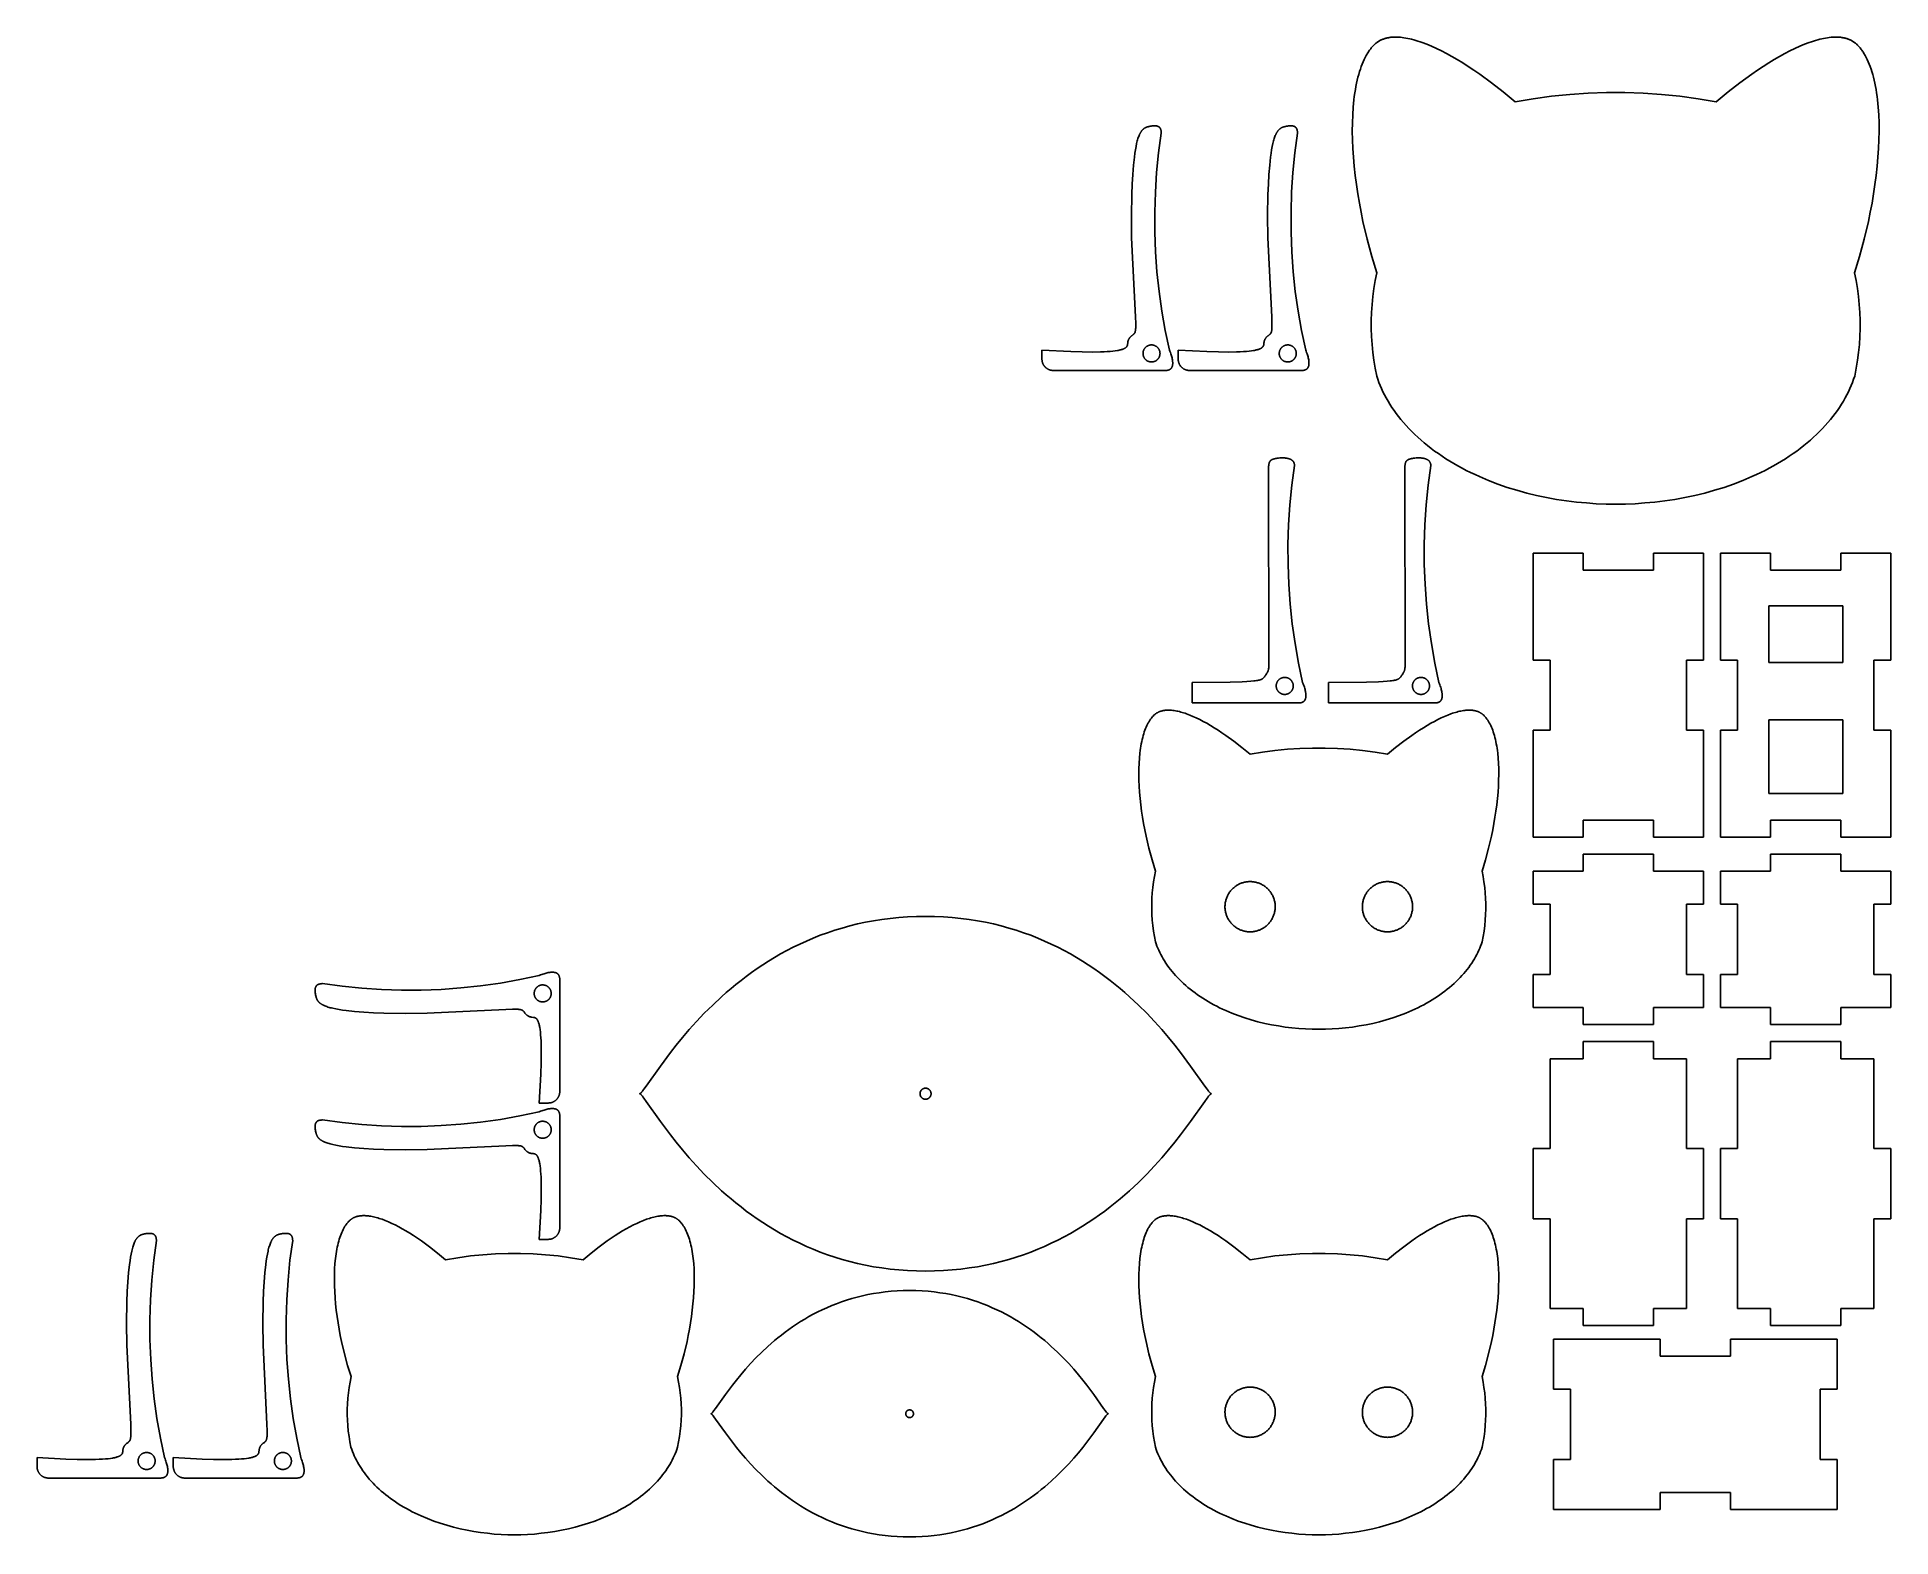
# Model space of a CAD drawing. Header units: millimetres. Extents: x -103 to 223, y -22 to 242.
import ezdxf

# ---------------------------------------------------------------- set-up
doc = ezdxf.new("R2010")
doc.units = ezdxf.units.MM
for name, color, linetype, true_color in [('back_outsideCutPath', 1, 'Continuous', 0xff0000), ('bottom_outsideCutPath', 1, 'Continuous', 0xff0000), ('Capa 01', 1, 'Continuous', 0xff0000), ('Capa 02', 5, 'Continuous', 0x0000ff), ('Capa 03', 5, 'Continuous', 0x0000ff), ('front_outsideCutPath', 1, 'Continuous', 0xff0000), ('left_outsideCutPath', 1, 'Continuous', 0xff0000), ('right_outsideCutPath', 1, 'Continuous', 0xff0000), ('top_outsideCutPath', 1, 'Continuous', 0xff0000)]:
    doc.layers.add(name, color=color, linetype=linetype, true_color=true_color)

msp = doc.modelspace()

# ---------------------------------------------------------------- linework, layer by layer
at = {"layer": 'back_outsideCutPath', "color": 1, "true_color": 0xff0000}
for p, q in [((202.29, 151.51), (193.48, 151.51)), ((193.48, 151.51), (193.48, 132.7)), ((202.29, 148.51), (202.29, 151.51)), ((223.48, 151.51), (214.67, 151.51)), ((214.67, 151.51), (214.67, 148.51)), ((223.48, 145.08), (223.48, 151.51)), ((214.67, 148.51), (202.29, 148.51)), ((223.48, 132.7), (223.48, 145.08)), ((193.48, 132.7), (196.48, 132.7)), ((196.48, 132.7), (196.48, 120.33)), ((220.48, 120.33), (220.48, 132.7)), ((220.48, 132.7), (223.48, 132.7)), ((196.48, 120.33), (193.48, 120.33)), ((193.48, 120.33), (193.48, 107.95)), ((223.48, 120.33), (220.48, 120.33)), ((223.48, 101.51), (223.48, 120.33)), ((193.48, 107.95), (193.48, 101.51)), ((202.29, 101.51), (202.29, 104.51)), ((202.29, 104.51), (214.67, 104.51)), ((214.67, 104.51), (214.67, 101.51)), ((193.48, 101.51), (202.29, 101.51)), ((214.67, 101.51), (223.48, 101.51))]:
    msp.add_line(p, q, dxfattribs=at)
at = {"layer": 'bottom_outsideCutPath', "color": 1, "true_color": 0xff0000}
for p, q in [((214.67, 65.51), (202.29, 65.51)), ((202.29, 65.51), (202.29, 62.51)), ((214.67, 62.51), (214.67, 65.51)), ((202.29, 62.51), (196.48, 62.51)), ((196.48, 62.51), (196.48, 46.7)), ((220.48, 62.51), (214.67, 62.51)), ((220.48, 59.08), (220.48, 62.51)), ((220.48, 46.7), (220.48, 59.08)), ((196.48, 46.7), (193.48, 46.7)), ((193.48, 46.7), (193.48, 34.33)), ((223.48, 46.7), (220.48, 46.7)), ((223.48, 34.33), (223.48, 46.7)), ((193.48, 34.33), (196.48, 34.33)), ((196.48, 34.33), (196.48, 21.95)), ((220.48, 18.51), (220.48, 34.33)), ((220.48, 34.33), (223.48, 34.33)), ((196.48, 21.95), (196.48, 18.51)), ((196.48, 18.51), (202.29, 18.51)), ((202.29, 18.51), (202.29, 15.51)), ((214.67, 15.51), (214.67, 18.51)), ((214.67, 18.51), (220.48, 18.51)), ((202.29, 15.51), (214.67, 15.51))]:
    msp.add_line(p, q, dxfattribs=at)
at = {"layer": 'Capa 01'}
for p, q in [((133.2, 241.62), (133.29, 241.67)), ((133.29, 241.67), (133.38, 241.73)), ((133.38, 241.73), (133.48, 241.78)), ((133.48, 241.78), (133.57, 241.83)), ((133.57, 241.83), (133.67, 241.87)), ((133.67, 241.87), (133.77, 241.92)), ((133.77, 241.92), (133.87, 241.96)), ((133.87, 241.96), (133.97, 242)), ((133.97, 242), (134.08, 242.04)), ((134.08, 242.04), (134.19, 242.08)), ((134.19, 242.08), (134.3, 242.12)), ((134.3, 242.12), (134.41, 242.15)), ((134.41, 242.15), (134.52, 242.18)), ((134.52, 242.18), (134.64, 242.21)), ((134.64, 242.21), (134.75, 242.24)), ((134.75, 242.24), (134.87, 242.26)), ((134.87, 242.26), (134.99, 242.28)), ((134.99, 242.28), (135.12, 242.3)), ((135.12, 242.3), (135.24, 242.32)), ((135.24, 242.32), (135.37, 242.34)), ((135.37, 242.34), (135.5, 242.35)), ((135.5, 242.35), (135.63, 242.36)), ((135.63, 242.36), (135.77, 242.37)), ((135.77, 242.37), (135.9, 242.38)), ((135.9, 242.38), (136.18, 242.38)), ((136.18, 242.38), (136.47, 242.38)), ((136.47, 242.38), (136.76, 242.36)), ((136.76, 242.36), (137.07, 242.34)), ((137.07, 242.34), (137.38, 242.31)), ((137.38, 242.31), (137.7, 242.27)), ((137.7, 242.27), (138.03, 242.21)), ((138.03, 242.21), (138.36, 242.15)), ((138.36, 242.15), (138.71, 242.08)), ((138.71, 242.08), (139.06, 241.99)), ((139.06, 241.99), (139.42, 241.9)), ((139.42, 241.9), (139.78, 241.8)), ((139.78, 241.8), (140.16, 241.68)), ((140.16, 241.68), (140.54, 241.56)), ((209.46, 241.56), (209.84, 241.68)), ((209.84, 241.68), (210.21, 241.8)), ((210.21, 241.8), (210.58, 241.9)), ((210.58, 241.9), (210.94, 241.99)), ((210.94, 241.99), (211.29, 242.08)), ((211.29, 242.08), (211.63, 242.15)), ((211.63, 242.15), (211.97, 242.21)), ((211.97, 242.21), (212.3, 242.27)), ((212.3, 242.27), (212.62, 242.31)), ((212.62, 242.31), (212.93, 242.34)), ((212.93, 242.34), (213.23, 242.36)), ((213.23, 242.36), (213.53, 242.38)), ((213.53, 242.38), (213.81, 242.38)), ((213.81, 242.38), (214.09, 242.38)), ((214.09, 242.38), (214.23, 242.37)), ((214.23, 242.37), (214.36, 242.36)), ((214.36, 242.36), (214.49, 242.35)), ((214.49, 242.35), (214.62, 242.34)), ((214.62, 242.34), (214.75, 242.32)), ((214.75, 242.32), (214.88, 242.3)), ((214.88, 242.3), (215, 242.28)), ((215, 242.28), (215.12, 242.26)), ((215.12, 242.26), (215.24, 242.24)), ((215.24, 242.24), (215.36, 242.21)), ((215.36, 242.21), (215.48, 242.18)), ((215.48, 242.18), (215.59, 242.15)), ((215.59, 242.15), (215.7, 242.12)), ((215.7, 242.12), (215.81, 242.08)), ((215.81, 242.08), (215.92, 242.04)), ((215.92, 242.04), (216.02, 242)), ((216.02, 242), (216.13, 241.96)), ((216.13, 241.96), (216.23, 241.92)), ((216.23, 241.92), (216.33, 241.87)), ((216.33, 241.87), (216.42, 241.83)), ((216.42, 241.83), (216.52, 241.78)), ((216.52, 241.78), (216.61, 241.73)), ((216.61, 241.73), (216.7, 241.67)), ((216.7, 241.67), (216.79, 241.62)), ((130.51, 238.03), (130.68, 238.42)), ((130.68, 238.42), (130.86, 238.79)), ((130.86, 238.79), (131.05, 239.14)), ((131.05, 239.14), (131.15, 239.3)), ((131.15, 239.3), (131.24, 239.46)), ((131.24, 239.46), (131.34, 239.62)), ((131.34, 239.62), (131.44, 239.78)), ((131.44, 239.78), (131.54, 239.92)), ((131.54, 239.92), (131.64, 240.07)), ((131.64, 240.07), (131.74, 240.21)), ((131.74, 240.21), (131.85, 240.34)), ((131.85, 240.34), (131.95, 240.47)), ((131.95, 240.47), (132.06, 240.59)), ((132.06, 240.59), (132.16, 240.71)), ((132.16, 240.71), (132.27, 240.83)), ((132.27, 240.83), (132.38, 240.94)), ((132.38, 240.94), (132.49, 241.05)), ((132.49, 241.05), (132.6, 241.15)), ((132.6, 241.15), (132.71, 241.25)), ((132.71, 241.25), (132.79, 241.32)), ((132.79, 241.32), (132.87, 241.38)), ((132.87, 241.38), (132.95, 241.44)), ((132.95, 241.44), (133.03, 241.5)), ((133.03, 241.5), (133.12, 241.56)), ((133.12, 241.56), (133.2, 241.62)), ((140.54, 241.56), (140.93, 241.42)), ((140.93, 241.42), (141.73, 241.12)), ((141.73, 241.12), (142.56, 240.78)), ((142.56, 240.78), (143.42, 240.39)), ((143.42, 240.39), (144.3, 239.96)), ((144.3, 239.96), (145.2, 239.49)), ((145.2, 239.49), (146.13, 238.98)), ((146.13, 238.98), (147.08, 238.43)), ((147.08, 238.43), (148.05, 237.84)), ((201.95, 237.84), (202.92, 238.43)), ((202.92, 238.43), (203.87, 238.98)), ((203.87, 238.98), (204.79, 239.49)), ((204.79, 239.49), (205.7, 239.96)), ((205.7, 239.96), (206.58, 240.39)), ((206.58, 240.39), (207.44, 240.78)), ((207.44, 240.78), (208.27, 241.12)), ((208.27, 241.12), (209.07, 241.42)), ((209.07, 241.42), (209.46, 241.56)), ((216.79, 241.62), (216.88, 241.56)), ((216.88, 241.56), (216.97, 241.5)), ((216.97, 241.5), (217.05, 241.44)), ((217.05, 241.44), (217.13, 241.38)), ((217.13, 241.38), (217.21, 241.32)), ((217.21, 241.32), (217.29, 241.25)), ((217.29, 241.25), (217.4, 241.15)), ((217.4, 241.15), (217.51, 241.05)), ((217.51, 241.05), (217.62, 240.94)), ((217.62, 240.94), (217.73, 240.83)), ((217.73, 240.83), (217.83, 240.71)), ((217.83, 240.71), (217.94, 240.59)), ((217.94, 240.59), (218.04, 240.47)), ((218.04, 240.47), (218.15, 240.34)), ((218.15, 240.34), (218.25, 240.21)), ((218.25, 240.21), (218.35, 240.07)), ((218.35, 240.07), (218.46, 239.92)), ((218.46, 239.92), (218.56, 239.78)), ((218.56, 239.78), (218.66, 239.62)), ((218.66, 239.62), (218.75, 239.46)), ((218.75, 239.46), (218.85, 239.3)), ((218.85, 239.3), (218.95, 239.14)), ((218.95, 239.14), (219.13, 238.79)), ((219.13, 238.79), (219.31, 238.42)), ((219.31, 238.42), (219.49, 238.03)), ((129.47, 234.8), (129.6, 235.32)), ((129.6, 235.32), (129.73, 235.82)), ((129.73, 235.82), (129.87, 236.3)), ((129.87, 236.3), (130.02, 236.76)), ((130.02, 236.76), (130.18, 237.21)), ((130.18, 237.21), (130.34, 237.63)), ((130.34, 237.63), (130.51, 238.03)), ((148.05, 237.84), (149.03, 237.21)), ((149.03, 237.21), (150.03, 236.55)), ((150.03, 236.55), (151.05, 235.85)), ((151.05, 235.85), (153.1, 234.35)), ((196.89, 234.35), (198.95, 235.85)), ((198.95, 235.85), (199.96, 236.55)), ((199.96, 236.55), (200.96, 237.21)), ((200.96, 237.21), (201.95, 237.84)), ((219.49, 238.03), (219.66, 237.63)), ((219.66, 237.63), (219.82, 237.21)), ((219.82, 237.21), (219.98, 236.76)), ((219.98, 236.76), (220.12, 236.3)), ((220.12, 236.3), (220.27, 235.82)), ((220.27, 235.82), (220.4, 235.32)), ((220.4, 235.32), (220.53, 234.8)), ((128.88, 231.32), (128.96, 231.94)), ((128.96, 231.94), (129.04, 232.55)), ((129.04, 232.55), (129.14, 233.14)), ((129.14, 233.14), (129.24, 233.71)), ((129.24, 233.71), (129.35, 234.26)), ((129.35, 234.26), (129.47, 234.8)), ((153.1, 234.35), (155.19, 232.73)), ((155.19, 232.73), (157.29, 231)), ((160.49, 231.54), (163.69, 231.97)), ((163.69, 231.97), (166.92, 232.29)), ((166.92, 232.29), (170.14, 232.51)), ((170.14, 232.51), (173.38, 232.62)), ((173.38, 232.62), (176.62, 232.62)), ((176.62, 232.62), (179.85, 232.51)), ((179.85, 232.51), (183.08, 232.29)), ((183.08, 232.29), (186.3, 231.97)), ((186.3, 231.97), (189.51, 231.54)), ((192.7, 231), (194.8, 232.73)), ((194.8, 232.73), (196.89, 234.35)), ((220.53, 234.8), (220.65, 234.26)), ((220.65, 234.26), (220.76, 233.71)), ((220.76, 233.71), (220.86, 233.14)), ((220.86, 233.14), (220.95, 232.55)), ((220.95, 232.55), (221.04, 231.94)), ((221.04, 231.94), (221.12, 231.32)), ((128.62, 227.27), (128.67, 228.68)), ((128.67, 228.68), (128.76, 230.03)), ((128.76, 230.03), (128.88, 231.32)), ((157.29, 231), (160.49, 231.54)), ((189.51, 231.54), (192.7, 231)), ((221.12, 231.32), (221.24, 230.03)), ((221.24, 230.03), (221.33, 228.68)), ((221.33, 228.68), (221.38, 227.27)), ((91.18, 225.34), (91.14, 225.27)), ((91.21, 225.41), (91.18, 225.34)), ((91.24, 225.47), (91.21, 225.41)), ((91.28, 225.54), (91.24, 225.47)), ((91.31, 225.6), (91.28, 225.54)), ((91.35, 225.66), (91.31, 225.6)), ((91.39, 225.71), (91.35, 225.66)), ((91.42, 225.76), (91.39, 225.71)), ((91.46, 225.82), (91.42, 225.76)), ((91.49, 225.87), (91.46, 225.82)), ((91.53, 225.91), (91.49, 225.87)), ((91.57, 225.96), (91.53, 225.91)), ((91.61, 226), (91.57, 225.96)), ((91.64, 226.04), (91.61, 226)), ((91.68, 226.08), (91.64, 226.04)), ((91.72, 226.12), (91.68, 226.08)), ((91.76, 226.16), (91.72, 226.12)), ((91.8, 226.19), (91.76, 226.16)), ((91.84, 226.22), (91.8, 226.19)), ((91.87, 226.25), (91.84, 226.22)), ((91.91, 226.28), (91.87, 226.25)), ((91.95, 226.31), (91.91, 226.28)), ((91.99, 226.34), (91.95, 226.31)), ((92.03, 226.36), (91.99, 226.34)), ((92.07, 226.39), (92.03, 226.36)), ((92.11, 226.41), (92.07, 226.39)), ((92.15, 226.43), (92.11, 226.41)), ((92.2, 226.45), (92.15, 226.43)), ((92.24, 226.47), (92.2, 226.45)), ((92.28, 226.49), (92.24, 226.47)), ((92.32, 226.5), (92.28, 226.49)), ((92.36, 226.52), (92.32, 226.5)), ((92.4, 226.53), (92.36, 226.52)), ((92.44, 226.55), (92.4, 226.53)), ((92.49, 226.56), (92.44, 226.55)), ((92.57, 226.59), (92.49, 226.56)), ((92.66, 226.61), (92.57, 226.59)), ((92.74, 226.63), (92.66, 226.61)), ((92.83, 226.65), (92.74, 226.63)), ((93, 226.68), (92.83, 226.65)), ((93.18, 226.71), (93, 226.68)), ((93.36, 226.73), (93.18, 226.71)), ((93.44, 226.74), (93.36, 226.73)), ((93.53, 226.75), (93.44, 226.74)), ((93.62, 226.76), (93.53, 226.75)), ((93.7, 226.76), (93.62, 226.76)), ((93.79, 226.76), (93.7, 226.76)), ((93.83, 226.76), (93.79, 226.76)), ((93.87, 226.76), (93.83, 226.76)), ((93.91, 226.76), (93.87, 226.76)), ((93.95, 226.76), (93.91, 226.76)), ((93.99, 226.75), (93.95, 226.76)), ((94.03, 226.75), (93.99, 226.75)), ((94.07, 226.75), (94.03, 226.75)), ((94.11, 226.74), (94.07, 226.75)), ((94.15, 226.73), (94.11, 226.74)), ((94.19, 226.72), (94.15, 226.73)), ((94.22, 226.71), (94.19, 226.72)), ((94.26, 226.7), (94.22, 226.71)), ((94.3, 226.69), (94.26, 226.7)), ((94.31, 226.69), (94.3, 226.69)), ((94.33, 226.68), (94.31, 226.69)), ((94.35, 226.67), (94.33, 226.68)), ((94.37, 226.67), (94.35, 226.67)), ((94.38, 226.66), (94.37, 226.67)), ((94.4, 226.65), (94.38, 226.66)), ((94.42, 226.64), (94.4, 226.65)), ((94.43, 226.63), (94.42, 226.64)), ((94.45, 226.63), (94.43, 226.63)), ((94.46, 226.62), (94.45, 226.63)), ((94.48, 226.61), (94.46, 226.62)), ((94.5, 226.6), (94.48, 226.61)), ((94.49, 222.01), (94.96, 225.48)), ((94.51, 226.59), (94.5, 226.6)), ((94.53, 226.58), (94.51, 226.59)), ((94.54, 226.57), (94.53, 226.58)), ((94.56, 226.56), (94.54, 226.57)), ((94.57, 226.55), (94.56, 226.56)), ((94.59, 226.53), (94.57, 226.55)), ((94.6, 226.52), (94.59, 226.53)), ((94.61, 226.51), (94.6, 226.52)), ((94.63, 226.5), (94.61, 226.51)), ((94.64, 226.48), (94.63, 226.5)), ((94.65, 226.47), (94.64, 226.48)), ((94.67, 226.46), (94.65, 226.47)), ((94.68, 226.44), (94.67, 226.46)), ((94.69, 226.43), (94.68, 226.44)), ((94.7, 226.41), (94.69, 226.43)), ((94.72, 226.4), (94.7, 226.41)), ((94.73, 226.38), (94.72, 226.4)), ((94.74, 226.36), (94.73, 226.38)), ((94.75, 226.35), (94.74, 226.36)), ((94.76, 226.33), (94.75, 226.35)), ((94.77, 226.31), (94.76, 226.33)), ((94.78, 226.3), (94.77, 226.31)), ((94.79, 226.28), (94.78, 226.3)), ((94.8, 226.26), (94.79, 226.28)), ((94.81, 226.24), (94.8, 226.26)), ((94.82, 226.22), (94.81, 226.24)), ((94.83, 226.2), (94.82, 226.22)), ((94.84, 226.18), (94.83, 226.2)), ((94.85, 226.16), (94.84, 226.18)), ((94.86, 226.14), (94.85, 226.16)), ((94.86, 226.12), (94.86, 226.14)), ((94.87, 226.09), (94.86, 226.12)), ((94.88, 226.07), (94.87, 226.09)), ((94.89, 226.05), (94.88, 226.07)), ((94.9, 226), (94.89, 226.05)), ((94.91, 225.95), (94.9, 226)), ((94.92, 225.9), (94.91, 225.95)), ((94.93, 225.84), (94.92, 225.9)), ((94.94, 225.79), (94.93, 225.84)), ((94.94, 225.73), (94.94, 225.79)), ((94.95, 225.67), (94.94, 225.73)), ((94.95, 225.61), (94.95, 225.67)), ((94.96, 225.54), (94.95, 225.61)), ((94.96, 225.48), (94.96, 225.54)), ((115.18, 225.34), (115.14, 225.27)), ((115.21, 225.41), (115.18, 225.34)), ((115.24, 225.47), (115.21, 225.41)), ((115.28, 225.54), (115.24, 225.47)), ((115.31, 225.6), (115.28, 225.54)), ((115.35, 225.66), (115.31, 225.6)), ((115.39, 225.71), (115.35, 225.66)), ((115.42, 225.76), (115.39, 225.71)), ((115.46, 225.82), (115.42, 225.76)), ((115.49, 225.87), (115.46, 225.82)), ((115.53, 225.91), (115.49, 225.87)), ((115.57, 225.96), (115.53, 225.91)), ((115.61, 226), (115.57, 225.96)), ((115.64, 226.04), (115.61, 226)), ((115.68, 226.08), (115.64, 226.04)), ((115.72, 226.12), (115.68, 226.08)), ((115.76, 226.16), (115.72, 226.12)), ((115.8, 226.19), (115.76, 226.16)), ((115.84, 226.22), (115.8, 226.19)), ((115.87, 226.25), (115.84, 226.22)), ((115.91, 226.28), (115.87, 226.25)), ((115.95, 226.31), (115.91, 226.28)), ((115.99, 226.34), (115.95, 226.31)), ((116.03, 226.36), (115.99, 226.34)), ((116.07, 226.39), (116.03, 226.36)), ((116.11, 226.41), (116.07, 226.39)), ((116.15, 226.43), (116.11, 226.41)), ((116.2, 226.45), (116.15, 226.43)), ((116.24, 226.47), (116.2, 226.45)), ((116.28, 226.49), (116.24, 226.47)), ((116.32, 226.5), (116.28, 226.49)), ((116.36, 226.52), (116.32, 226.5)), ((116.4, 226.53), (116.36, 226.52)), ((116.44, 226.55), (116.4, 226.53)), ((116.49, 226.56), (116.44, 226.55)), ((116.57, 226.59), (116.49, 226.56)), ((116.66, 226.61), (116.57, 226.59)), ((116.74, 226.63), (116.66, 226.61)), ((116.83, 226.65), (116.74, 226.63)), ((117, 226.68), (116.83, 226.65)), ((117.18, 226.71), (117, 226.68)), ((117.36, 226.73), (117.18, 226.71)), ((117.44, 226.74), (117.36, 226.73)), ((117.53, 226.75), (117.44, 226.74)), ((117.62, 226.76), (117.53, 226.75)), ((117.7, 226.76), (117.62, 226.76)), ((117.79, 226.76), (117.7, 226.76)), ((117.83, 226.76), (117.79, 226.76)), ((117.87, 226.76), (117.83, 226.76)), ((117.91, 226.76), (117.87, 226.76)), ((117.95, 226.76), (117.91, 226.76)), ((117.99, 226.75), (117.95, 226.76)), ((118.03, 226.75), (117.99, 226.75)), ((118.07, 226.75), (118.03, 226.75)), ((118.11, 226.74), (118.07, 226.75)), ((118.15, 226.73), (118.11, 226.74)), ((118.19, 226.72), (118.15, 226.73)), ((118.22, 226.71), (118.19, 226.72)), ((118.26, 226.7), (118.22, 226.71)), ((118.3, 226.69), (118.26, 226.7)), ((118.31, 226.69), (118.3, 226.69)), ((118.33, 226.68), (118.31, 226.69)), ((118.35, 226.67), (118.33, 226.68)), ((118.37, 226.67), (118.35, 226.67)), ((118.38, 226.66), (118.37, 226.67)), ((118.4, 226.65), (118.38, 226.66)), ((118.42, 226.64), (118.4, 226.65)), ((118.43, 226.63), (118.42, 226.64)), ((118.45, 226.63), (118.43, 226.63)), ((118.46, 226.62), (118.45, 226.63)), ((118.48, 226.61), (118.46, 226.62)), ((118.5, 226.6), (118.48, 226.61)), ((118.49, 222.01), (118.96, 225.48)), ((118.51, 226.59), (118.5, 226.6)), ((118.53, 226.58), (118.51, 226.59)), ((118.54, 226.57), (118.53, 226.58)), ((118.56, 226.56), (118.54, 226.57)), ((118.57, 226.55), (118.56, 226.56)), ((118.59, 226.53), (118.57, 226.55)), ((118.6, 226.52), (118.59, 226.53)), ((118.61, 226.51), (118.6, 226.52)), ((118.63, 226.5), (118.61, 226.51)), ((118.64, 226.48), (118.63, 226.5)), ((118.65, 226.47), (118.64, 226.48)), ((118.67, 226.46), (118.65, 226.47)), ((118.68, 226.44), (118.67, 226.46)), ((118.69, 226.43), (118.68, 226.44)), ((118.7, 226.41), (118.69, 226.43)), ((118.72, 226.4), (118.7, 226.41)), ((118.73, 226.38), (118.72, 226.4)), ((118.74, 226.36), (118.73, 226.38)), ((118.75, 226.35), (118.74, 226.36)), ((118.76, 226.33), (118.75, 226.35)), ((118.77, 226.31), (118.76, 226.33)), ((118.78, 226.3), (118.77, 226.31)), ((118.79, 226.28), (118.78, 226.3)), ((118.8, 226.26), (118.79, 226.28)), ((118.81, 226.24), (118.8, 226.26)), ((118.82, 226.22), (118.81, 226.24)), ((118.83, 226.2), (118.82, 226.22)), ((118.84, 226.18), (118.83, 226.2)), ((118.85, 226.16), (118.84, 226.18)), ((118.86, 226.14), (118.85, 226.16)), ((118.86, 226.12), (118.86, 226.14)), ((118.87, 226.09), (118.86, 226.12)), ((118.88, 226.07), (118.87, 226.09)), ((118.89, 226.05), (118.88, 226.07)), ((118.9, 226), (118.89, 226.05)), ((118.91, 225.95), (118.9, 226)), ((118.92, 225.9), (118.91, 225.95)), ((118.93, 225.84), (118.92, 225.9)), ((118.94, 225.79), (118.93, 225.84)), ((118.94, 225.73), (118.94, 225.79)), ((118.95, 225.67), (118.94, 225.73)), ((118.95, 225.61), (118.95, 225.67)), ((118.96, 225.54), (118.95, 225.61)), ((118.96, 225.48), (118.96, 225.54)), ((128.61, 225.82), (128.62, 227.27)), ((128.63, 224.32), (128.61, 225.82)), ((221.39, 225.82), (221.36, 224.32)), ((221.38, 227.27), (221.39, 225.82)), ((90.4, 222.55), (90.31, 221.93)), ((90.51, 223.12), (90.4, 222.55)), ((90.62, 223.64), (90.51, 223.12)), ((90.67, 223.88), (90.62, 223.64)), ((90.73, 224.11), (90.67, 223.88)), ((90.79, 224.32), (90.73, 224.11)), ((90.85, 224.52), (90.79, 224.32)), ((90.91, 224.7), (90.85, 224.52)), ((90.98, 224.88), (90.91, 224.7)), ((91.04, 225.05), (90.98, 224.88)), ((91.11, 225.2), (91.04, 225.05)), ((91.14, 225.27), (91.11, 225.2)), ((114.4, 222.55), (114.31, 221.93)), ((114.51, 223.12), (114.4, 222.55)), ((114.62, 223.64), (114.51, 223.12)), ((114.67, 223.88), (114.62, 223.64)), ((114.73, 224.11), (114.67, 223.88)), ((114.79, 224.32), (114.73, 224.11)), ((114.85, 224.52), (114.79, 224.32)), ((114.91, 224.7), (114.85, 224.52)), ((114.98, 224.88), (114.91, 224.7)), ((115.04, 225.05), (114.98, 224.88)), ((115.11, 225.2), (115.04, 225.05)), ((115.14, 225.27), (115.11, 225.2)), ((128.7, 222.78), (128.63, 224.32)), ((128.8, 221.22), (128.7, 222.78)), ((221.3, 222.78), (221.19, 221.22)), ((221.36, 224.32), (221.3, 222.78)), ((90.06, 219.81), (89.93, 218.21)), ((90.22, 221.26), (90.06, 219.81)), ((90.31, 221.93), (90.22, 221.26)), ((94.14, 218.53), (94.49, 222.01)), ((114.06, 219.81), (113.93, 218.21)), ((114.22, 221.26), (114.06, 219.81)), ((114.31, 221.93), (114.22, 221.26)), ((118.14, 218.53), (118.49, 222.01)), ((128.94, 219.63), (128.8, 221.22)), ((129.12, 218.02), (128.94, 219.63)), ((221.05, 219.63), (220.88, 218.02)), ((221.19, 221.22), (221.05, 219.63)), ((89.82, 216.49), (89.75, 214.68)), ((89.93, 218.21), (89.82, 216.49)), ((93.92, 215.05), (94.14, 218.53)), ((113.82, 216.49), (113.75, 214.68)), ((113.93, 218.21), (113.82, 216.49)), ((117.92, 215.05), (118.14, 218.53)), ((129.33, 216.4), (129.12, 218.02)), ((129.57, 214.77), (129.33, 216.4)), ((220.67, 216.4), (220.42, 214.77)), ((220.88, 218.02), (220.67, 216.4)), ((89.75, 214.68), (89.69, 210.89)), ((93.81, 211.55), (93.92, 215.05)), ((113.75, 214.68), (113.69, 210.89)), ((117.81, 211.55), (117.92, 215.05)), ((129.85, 213.15), (129.57, 214.77)), ((130.15, 211.53), (129.85, 213.15)), ((220.15, 213.15), (219.84, 211.53)), ((220.42, 214.77), (220.15, 213.15)), ((89.69, 210.89), (89.74, 207.05)), ((93.82, 208.06), (93.81, 211.55)), ((113.69, 210.89), (113.74, 207.05)), ((117.82, 208.06), (117.81, 211.55)), ((130.48, 209.93), (130.15, 211.53)), ((131.22, 206.79), (130.48, 209.93)), ((219.51, 209.93), (218.78, 206.79)), ((219.84, 211.53), (219.51, 209.93)), ((89.74, 207.05), (90.43, 193.15)), ((93.95, 204.57), (93.82, 208.06)), ((113.74, 207.05), (114.43, 193.15)), ((117.95, 204.57), (117.82, 208.06)), ((132.04, 203.77), (131.22, 206.79)), ((218.78, 206.79), (217.96, 203.77)), ((94.2, 201.08), (93.95, 204.57)), ((118.2, 201.08), (117.95, 204.57)), ((132.92, 200.89), (132.04, 203.77)), ((217.96, 203.77), (217.08, 200.89)), ((94.57, 197.6), (94.2, 201.08)), ((118.57, 197.6), (118.2, 201.08)), ((132.41, 198.12), (132.64, 199.51)), ((132.64, 199.51), (132.92, 200.89)), ((217.08, 200.89), (217.35, 199.51)), ((217.35, 199.51), (217.59, 198.12)), ((95.06, 194.14), (94.57, 197.6)), ((119.06, 194.14), (118.57, 197.6)), ((132.09, 195.32), (132.23, 196.72)), ((132.23, 196.72), (132.41, 198.12)), ((217.59, 198.12), (217.77, 196.72)), ((217.77, 196.72), (217.91, 195.32)), ((90.43, 193.15), (90.46, 191.97)), ((95.67, 190.7), (95.06, 194.14)), ((114.43, 193.15), (114.46, 191.97)), ((119.67, 190.7), (119.06, 194.14)), ((131.94, 192.5), (131.99, 193.91)), ((131.99, 193.91), (132.09, 195.32)), ((217.91, 195.32), (218.01, 193.91)), ((218.01, 193.91), (218.05, 192.5)), ((89.38, 189.43), (89.35, 189.38)), ((89.42, 189.47), (89.38, 189.43)), ((89.45, 189.51), (89.42, 189.47)), ((89.48, 189.54), (89.45, 189.51)), ((89.52, 189.58), (89.48, 189.54)), ((89.55, 189.61), (89.52, 189.58)), ((89.58, 189.64), (89.55, 189.61)), ((89.62, 189.68), (89.58, 189.64)), ((89.65, 189.71), (89.62, 189.68)), ((89.72, 189.76), (89.65, 189.71)), ((89.79, 189.81), (89.72, 189.76)), ((89.97, 189.95), (89.79, 189.81)), ((90.03, 190), (89.97, 189.95)), ((90.06, 190.02), (90.03, 190)), ((90.08, 190.04), (90.06, 190.02)), ((90.11, 190.06), (90.08, 190.04)), ((90.13, 190.08), (90.11, 190.06)), ((90.15, 190.11), (90.13, 190.08)), ((90.16, 190.12), (90.15, 190.11)), ((90.17, 190.13), (90.16, 190.12)), ((90.18, 190.14), (90.17, 190.13)), ((90.19, 190.16), (90.18, 190.14)), ((90.2, 190.17), (90.19, 190.16)), ((90.21, 190.18), (90.2, 190.17)), ((90.22, 190.2), (90.21, 190.18)), ((90.23, 190.21), (90.22, 190.2)), ((90.24, 190.22), (90.23, 190.21)), ((90.25, 190.24), (90.24, 190.22)), ((90.26, 190.25), (90.25, 190.24)), ((90.27, 190.27), (90.26, 190.25)), ((90.28, 190.29), (90.27, 190.27)), ((90.29, 190.3), (90.28, 190.29)), ((90.3, 190.32), (90.29, 190.3)), ((90.31, 190.35), (90.3, 190.34)), ((90.3, 190.34), (90.3, 190.32)), ((90.32, 190.37), (90.31, 190.35)), ((90.33, 190.39), (90.32, 190.37)), ((90.34, 190.43), (90.33, 190.41)), ((90.33, 190.41), (90.33, 190.39)), ((90.35, 190.45), (90.34, 190.43)), ((90.36, 190.49), (90.35, 190.45)), ((90.37, 190.54), (90.36, 190.49)), ((90.38, 190.59), (90.37, 190.54)), ((90.39, 190.64), (90.38, 190.59)), ((90.4, 190.69), (90.39, 190.64)), ((90.41, 190.75), (90.4, 190.69)), ((90.42, 190.81), (90.41, 190.75)), ((90.43, 190.87), (90.42, 190.81)), ((90.44, 191.01), (90.43, 190.87)), ((90.45, 191.16), (90.44, 191.01)), ((90.46, 191.34), (90.45, 191.16)), ((90.46, 191.97), (90.46, 191.53)), ((90.46, 191.53), (90.46, 191.34)), ((96.4, 187.28), (95.67, 190.7)), ((113.38, 189.43), (113.35, 189.38)), ((113.42, 189.47), (113.38, 189.43)), ((113.45, 189.51), (113.42, 189.47)), ((113.48, 189.54), (113.45, 189.51)), ((113.52, 189.58), (113.48, 189.54)), ((113.55, 189.61), (113.52, 189.58)), ((113.58, 189.64), (113.55, 189.61)), ((113.62, 189.68), (113.58, 189.64)), ((113.65, 189.71), (113.62, 189.68)), ((113.72, 189.76), (113.65, 189.71)), ((113.79, 189.81), (113.72, 189.76)), ((113.97, 189.95), (113.79, 189.81)), ((114.03, 190), (113.97, 189.95)), ((114.06, 190.02), (114.03, 190)), ((114.08, 190.04), (114.06, 190.02)), ((114.11, 190.06), (114.08, 190.04)), ((114.13, 190.08), (114.11, 190.06)), ((114.15, 190.11), (114.13, 190.08)), ((114.16, 190.12), (114.15, 190.11)), ((114.17, 190.13), (114.16, 190.12)), ((114.18, 190.14), (114.17, 190.13)), ((114.19, 190.16), (114.18, 190.14)), ((114.2, 190.17), (114.19, 190.16)), ((114.21, 190.18), (114.2, 190.17)), ((114.22, 190.2), (114.21, 190.18)), ((114.23, 190.21), (114.22, 190.2)), ((114.24, 190.22), (114.23, 190.21)), ((114.25, 190.24), (114.24, 190.22)), ((114.26, 190.25), (114.25, 190.24)), ((114.27, 190.27), (114.26, 190.25)), ((114.28, 190.29), (114.27, 190.27)), ((114.29, 190.3), (114.28, 190.29)), ((114.3, 190.32), (114.29, 190.3)), ((114.31, 190.35), (114.3, 190.34)), ((114.3, 190.34), (114.3, 190.32)), ((114.32, 190.37), (114.31, 190.35)), ((114.33, 190.39), (114.32, 190.37)), ((114.34, 190.43), (114.33, 190.41)), ((114.33, 190.41), (114.33, 190.39)), ((114.35, 190.45), (114.34, 190.43)), ((114.36, 190.49), (114.35, 190.45)), ((114.37, 190.54), (114.36, 190.49)), ((114.38, 190.59), (114.37, 190.54)), ((114.39, 190.64), (114.38, 190.59)), ((114.4, 190.69), (114.39, 190.64)), ((114.41, 190.75), (114.4, 190.69)), ((114.42, 190.81), (114.41, 190.75)), ((114.43, 190.87), (114.42, 190.81)), ((114.44, 191.01), (114.43, 190.87)), ((114.45, 191.16), (114.44, 191.01)), ((114.46, 191.34), (114.45, 191.16)), ((114.46, 191.97), (114.46, 191.53)), ((114.46, 191.53), (114.46, 191.34)), ((120.4, 187.28), (119.67, 190.7)), ((131.94, 191.09), (131.94, 192.5)), ((131.99, 189.68), (131.94, 191.09)), ((132.08, 188.27), (131.99, 189.68)), ((218.01, 189.68), (217.92, 188.27)), ((218.05, 191.09), (218.01, 189.68)), ((218.05, 192.5), (218.05, 191.09)), ((79, 187.01), (73.94, 187.28)), ((73.94, 187.28), (73.94, 185.68)), ((81.03, 186.95), (79, 187.01)), ((82.77, 186.93), (81.03, 186.95)), ((84.23, 186.95), (82.77, 186.93)), ((84.87, 186.97), (84.23, 186.95)), ((85.45, 187), (84.87, 186.97)), ((85.97, 187.04), (85.45, 187)), ((86.44, 187.08), (85.97, 187.04)), ((86.85, 187.14), (86.44, 187.08)), ((87.22, 187.19), (86.85, 187.14)), ((87.39, 187.22), (87.22, 187.19)), ((87.55, 187.26), (87.39, 187.22)), ((87.69, 187.29), (87.55, 187.26)), ((87.83, 187.32), (87.69, 187.29)), ((87.95, 187.36), (87.83, 187.32)), ((88.07, 187.4), (87.95, 187.36)), ((88.18, 187.43), (88.07, 187.4)), ((88.23, 187.45), (88.18, 187.43)), ((88.28, 187.47), (88.23, 187.45)), ((88.33, 187.49), (88.28, 187.47)), ((88.37, 187.51), (88.33, 187.49)), ((88.41, 187.53), (88.37, 187.51)), ((88.45, 187.55), (88.41, 187.53)), ((88.49, 187.57), (88.45, 187.55)), ((88.53, 187.59), (88.49, 187.57)), ((88.56, 187.61), (88.53, 187.59)), ((88.6, 187.63), (88.56, 187.61)), ((88.63, 187.65), (88.6, 187.63)), ((88.66, 187.67), (88.63, 187.65)), ((88.69, 187.7), (88.66, 187.67)), ((88.72, 187.72), (88.69, 187.7)), ((88.74, 187.74), (88.72, 187.72)), ((88.76, 187.76), (88.74, 187.74)), ((88.79, 187.78), (88.76, 187.76)), ((88.81, 187.8), (88.79, 187.78)), ((88.83, 187.82), (88.81, 187.8)), ((88.85, 187.85), (88.83, 187.82)), ((88.86, 187.86), (88.85, 187.85)), ((88.87, 187.88), (88.86, 187.87)), ((88.86, 187.87), (88.86, 187.86)), ((88.88, 187.89), (88.87, 187.88)), ((88.89, 187.9), (88.88, 187.89)), ((88.9, 187.91), (88.89, 187.9)), ((88.91, 187.93), (88.9, 187.92)), ((88.9, 187.92), (88.9, 187.91)), ((88.92, 187.94), (88.91, 187.93)), ((88.93, 187.98), (88.92, 187.96)), ((88.92, 187.96), (88.92, 187.94)), ((88.95, 188), (88.93, 187.98)), ((88.96, 188.02), (88.95, 188)), ((88.97, 188.07), (88.96, 188.04)), ((88.96, 188.04), (88.96, 188.02)), ((88.98, 188.09), (88.97, 188.07)), ((88.99, 188.11), (88.98, 188.09)), ((89, 188.15), (88.99, 188.13)), ((88.99, 188.13), (88.99, 188.11)), ((89.01, 188.2), (89, 188.17)), ((89, 188.17), (89, 188.15)), ((89.02, 188.24), (89.01, 188.22)), ((89.01, 188.22), (89.01, 188.2)), ((89.05, 188.57), (89.02, 188.28)), ((89.02, 188.28), (89.02, 188.24)), ((89.06, 188.64), (89.05, 188.57)), ((89.07, 188.71), (89.06, 188.68)), ((89.06, 188.68), (89.06, 188.64)), ((89.08, 188.75), (89.07, 188.71)), ((89.09, 188.82), (89.08, 188.78)), ((89.08, 188.78), (89.08, 188.75)), ((89.1, 188.85), (89.09, 188.82)), ((89.11, 188.88), (89.1, 188.85)), ((89.12, 188.91), (89.11, 188.88)), ((89.13, 188.94), (89.12, 188.91)), ((89.14, 188.98), (89.13, 188.94)), ((89.15, 189.01), (89.14, 188.98)), ((89.16, 189.03), (89.15, 189.01)), ((89.17, 189.06), (89.16, 189.03)), ((89.19, 189.09), (89.17, 189.06)), ((89.2, 189.12), (89.19, 189.09)), ((89.21, 189.15), (89.2, 189.12)), ((89.22, 189.17), (89.21, 189.15)), ((89.24, 189.2), (89.22, 189.17)), ((89.25, 189.22), (89.24, 189.2)), ((89.26, 189.25), (89.25, 189.22)), ((89.28, 189.27), (89.26, 189.25)), ((89.29, 189.29), (89.28, 189.27)), ((89.32, 189.34), (89.29, 189.29)), ((89.35, 189.38), (89.32, 189.34)), ((91.75, 186.87), (91.74, 186.82)), ((91.74, 186.82), (91.74, 186.77)), ((91.74, 186.77), (91.74, 186.72)), ((91.74, 186.72), (91.74, 186.67)), ((91.74, 186.67), (91.74, 186.61)), ((91.74, 186.61), (91.74, 186.56)), ((91.74, 186.56), (91.75, 186.51)), ((91.76, 186.92), (91.75, 186.87)), ((91.75, 186.51), (91.75, 186.46)), ((91.75, 186.46), (91.76, 186.41)), ((91.77, 186.98), (91.76, 186.92)), ((91.76, 186.41), (91.77, 186.36)), ((91.78, 187.03), (91.77, 186.98)), ((91.77, 186.36), (91.78, 186.3)), ((91.79, 187.08), (91.78, 187.03)), ((91.78, 186.3), (91.8, 186.25)), ((91.8, 187.13), (91.79, 187.08)), ((91.82, 187.18), (91.8, 187.13)), ((91.8, 186.25), (91.81, 186.2)), ((91.81, 186.2), (91.83, 186.16)), ((91.84, 187.23), (91.82, 187.18)), ((91.83, 186.16), (91.85, 186.11)), ((91.86, 187.27), (91.84, 187.23)), ((91.88, 187.32), (91.86, 187.27)), ((91.9, 187.37), (91.88, 187.32)), ((91.93, 187.41), (91.9, 187.37)), ((91.95, 187.46), (91.93, 187.41)), ((91.98, 187.5), (91.95, 187.46)), ((92.01, 187.55), (91.98, 187.5)), ((92.04, 187.59), (92.01, 187.55)), ((92.07, 187.63), (92.04, 187.59)), ((92.11, 187.67), (92.07, 187.63)), ((92.14, 187.71), (92.11, 187.67)), ((92.18, 187.74), (92.14, 187.71)), ((92.22, 187.78), (92.18, 187.74)), ((92.26, 187.81), (92.22, 187.78)), ((92.3, 187.85), (92.26, 187.81)), ((92.34, 187.88), (92.3, 187.85)), ((92.38, 187.91), (92.34, 187.88)), ((92.42, 187.94), (92.38, 187.91)), ((92.47, 187.97), (92.42, 187.94)), ((92.51, 187.99), (92.47, 187.97)), ((92.56, 188.02), (92.51, 187.99)), ((92.61, 188.04), (92.56, 188.02)), ((92.65, 188.06), (92.61, 188.04)), ((92.7, 188.08), (92.65, 188.06)), ((92.75, 188.1), (92.7, 188.08)), ((92.8, 188.11), (92.75, 188.1)), ((92.85, 188.13), (92.8, 188.11)), ((92.9, 188.14), (92.85, 188.13)), ((92.95, 188.15), (92.9, 188.14)), ((93, 188.16), (92.95, 188.15)), ((93.05, 188.17), (93, 188.16)), ((93.11, 188.17), (93.05, 188.17)), ((93.16, 188.18), (93.11, 188.17)), ((93.21, 188.18), (93.16, 188.18)), ((93.26, 188.18), (93.21, 188.18)), ((93.31, 188.18), (93.26, 188.18)), ((93.37, 188.17), (93.31, 188.18)), ((93.42, 188.17), (93.37, 188.17)), ((93.47, 188.16), (93.42, 188.17)), ((93.52, 188.15), (93.47, 188.16)), ((93.57, 188.14), (93.52, 188.15)), ((93.62, 188.13), (93.57, 188.14)), ((93.67, 188.11), (93.62, 188.13)), ((93.72, 188.1), (93.67, 188.11)), ((93.77, 188.08), (93.72, 188.1)), ((93.82, 188.06), (93.77, 188.08)), ((93.87, 188.04), (93.82, 188.06)), ((93.91, 188.02), (93.87, 188.04)), ((93.96, 187.99), (93.91, 188.02)), ((94, 187.97), (93.96, 187.99)), ((94.05, 187.94), (94, 187.97)), ((94.09, 187.91), (94.05, 187.94)), ((94.13, 187.88), (94.09, 187.91)), ((94.18, 187.85), (94.13, 187.88)), ((94.22, 187.81), (94.18, 187.85)), ((94.25, 187.78), (94.22, 187.81)), ((94.29, 187.74), (94.25, 187.78)), ((94.33, 187.71), (94.29, 187.74)), ((94.36, 187.67), (94.33, 187.71)), ((94.4, 187.63), (94.36, 187.67)), ((94.43, 187.59), (94.4, 187.63)), ((94.46, 187.55), (94.43, 187.59)), ((94.49, 187.5), (94.46, 187.55)), ((94.52, 187.46), (94.49, 187.5)), ((94.54, 187.41), (94.52, 187.46)), ((94.57, 187.37), (94.54, 187.41)), ((94.59, 187.32), (94.57, 187.37)), ((94.61, 187.27), (94.59, 187.32)), ((94.63, 187.23), (94.61, 187.27)), ((94.62, 186.11), (94.64, 186.16)), ((94.65, 187.18), (94.63, 187.23)), ((94.64, 186.16), (94.66, 186.2)), ((94.67, 187.13), (94.65, 187.18)), ((94.66, 186.2), (94.67, 186.25)), ((94.68, 187.08), (94.67, 187.13)), ((94.67, 186.25), (94.69, 186.3)), ((94.69, 187.03), (94.68, 187.08)), ((94.71, 186.98), (94.69, 187.03)), ((94.69, 186.3), (94.7, 186.36)), ((94.7, 186.36), (94.71, 186.41)), ((94.72, 186.92), (94.71, 186.98)), ((94.71, 186.41), (94.72, 186.46)), ((94.72, 186.87), (94.72, 186.92)), ((94.73, 186.82), (94.72, 186.87)), ((94.72, 186.46), (94.73, 186.51)), ((94.73, 186.77), (94.73, 186.82)), ((94.74, 186.72), (94.73, 186.77)), ((94.73, 186.61), (94.74, 186.67)), ((94.73, 186.56), (94.73, 186.61)), ((94.73, 186.51), (94.73, 186.56)), ((94.74, 186.67), (94.74, 186.72)), ((96.48, 187.06), (96.4, 187.28)), ((96.56, 186.85), (96.48, 187.06)), ((96.64, 186.64), (96.56, 186.85)), ((96.7, 186.44), (96.64, 186.64)), ((96.76, 186.24), (96.7, 186.44)), ((96.81, 186.06), (96.76, 186.24)), ((103, 187.01), (97.94, 187.28)), ((97.94, 187.28), (97.94, 185.68)), ((105.03, 186.95), (103, 187.01)), ((106.77, 186.93), (105.03, 186.95)), ((108.23, 186.95), (106.77, 186.93)), ((108.87, 186.97), (108.23, 186.95)), ((109.45, 187), (108.87, 186.97)), ((109.97, 187.04), (109.45, 187)), ((110.44, 187.08), (109.97, 187.04)), ((110.85, 187.14), (110.44, 187.08)), ((111.22, 187.19), (110.85, 187.14)), ((111.39, 187.22), (111.22, 187.19)), ((111.55, 187.26), (111.39, 187.22)), ((111.69, 187.29), (111.55, 187.26)), ((111.83, 187.32), (111.69, 187.29)), ((111.95, 187.36), (111.83, 187.32)), ((112.07, 187.4), (111.95, 187.36)), ((112.18, 187.43), (112.07, 187.4)), ((112.23, 187.45), (112.18, 187.43)), ((112.28, 187.47), (112.23, 187.45)), ((112.33, 187.49), (112.28, 187.47)), ((112.37, 187.51), (112.33, 187.49)), ((112.41, 187.53), (112.37, 187.51)), ((112.45, 187.55), (112.41, 187.53)), ((112.49, 187.57), (112.45, 187.55)), ((112.53, 187.59), (112.49, 187.57)), ((112.56, 187.61), (112.53, 187.59)), ((112.6, 187.63), (112.56, 187.61)), ((112.63, 187.65), (112.6, 187.63)), ((112.66, 187.67), (112.63, 187.65)), ((112.69, 187.7), (112.66, 187.67)), ((112.72, 187.72), (112.69, 187.7)), ((112.74, 187.74), (112.72, 187.72)), ((112.76, 187.76), (112.74, 187.74)), ((112.79, 187.78), (112.76, 187.76)), ((112.81, 187.8), (112.79, 187.78)), ((112.83, 187.82), (112.81, 187.8)), ((112.85, 187.85), (112.83, 187.82)), ((112.86, 187.86), (112.85, 187.85)), ((112.87, 187.88), (112.86, 187.87)), ((112.86, 187.87), (112.86, 187.86)), ((112.88, 187.89), (112.87, 187.88)), ((112.89, 187.9), (112.88, 187.89)), ((112.9, 187.91), (112.89, 187.9)), ((112.91, 187.93), (112.9, 187.92)), ((112.9, 187.92), (112.9, 187.91)), ((112.92, 187.94), (112.91, 187.93)), ((112.93, 187.98), (112.92, 187.96)), ((112.92, 187.96), (112.92, 187.94)), ((112.95, 188), (112.93, 187.98)), ((112.96, 188.02), (112.95, 188)), ((112.97, 188.07), (112.96, 188.04)), ((112.96, 188.04), (112.96, 188.02)), ((112.98, 188.09), (112.97, 188.07)), ((112.99, 188.11), (112.98, 188.09)), ((113, 188.15), (112.99, 188.13)), ((112.99, 188.13), (112.99, 188.11)), ((113.01, 188.2), (113, 188.17)), ((113, 188.17), (113, 188.15)), ((113.02, 188.24), (113.01, 188.22)), ((113.01, 188.22), (113.01, 188.2)), ((113.05, 188.57), (113.02, 188.28)), ((113.02, 188.28), (113.02, 188.24)), ((113.06, 188.64), (113.05, 188.57)), ((113.07, 188.71), (113.06, 188.68)), ((113.06, 188.68), (113.06, 188.64)), ((113.08, 188.75), (113.07, 188.71)), ((113.09, 188.82), (113.08, 188.78)), ((113.08, 188.78), (113.08, 188.75)), ((113.1, 188.85), (113.09, 188.82)), ((113.11, 188.88), (113.1, 188.85)), ((113.12, 188.91), (113.11, 188.88)), ((113.13, 188.94), (113.12, 188.91)), ((113.14, 188.98), (113.13, 188.94)), ((113.15, 189.01), (113.14, 188.98)), ((113.16, 189.03), (113.15, 189.01)), ((113.17, 189.06), (113.16, 189.03)), ((113.19, 189.09), (113.17, 189.06)), ((113.2, 189.12), (113.19, 189.09)), ((113.21, 189.15), (113.2, 189.12)), ((113.22, 189.17), (113.21, 189.15)), ((113.24, 189.2), (113.22, 189.17)), ((113.25, 189.22), (113.24, 189.2)), ((113.26, 189.25), (113.25, 189.22)), ((113.28, 189.27), (113.26, 189.25)), ((113.29, 189.29), (113.28, 189.27)), ((113.32, 189.34), (113.29, 189.29)), ((113.35, 189.38), (113.32, 189.34)), ((115.75, 186.87), (115.74, 186.82)), ((115.74, 186.82), (115.74, 186.77)), ((115.74, 186.77), (115.74, 186.72)), ((115.74, 186.72), (115.74, 186.67)), ((115.74, 186.67), (115.74, 186.61)), ((115.74, 186.61), (115.74, 186.56)), ((115.74, 186.56), (115.75, 186.51)), ((115.76, 186.92), (115.75, 186.87)), ((115.75, 186.51), (115.75, 186.46)), ((115.75, 186.46), (115.76, 186.41)), ((115.77, 186.98), (115.76, 186.92)), ((115.76, 186.41), (115.77, 186.36)), ((115.78, 187.03), (115.77, 186.98)), ((115.77, 186.36), (115.78, 186.3)), ((115.79, 187.08), (115.78, 187.03)), ((115.78, 186.3), (115.8, 186.25)), ((115.8, 187.13), (115.79, 187.08)), ((115.82, 187.18), (115.8, 187.13)), ((115.8, 186.25), (115.81, 186.2)), ((115.81, 186.2), (115.83, 186.16)), ((115.84, 187.23), (115.82, 187.18)), ((115.83, 186.16), (115.85, 186.11)), ((115.86, 187.27), (115.84, 187.23)), ((115.88, 187.32), (115.86, 187.27)), ((115.9, 187.37), (115.88, 187.32)), ((115.93, 187.41), (115.9, 187.37)), ((115.95, 187.46), (115.93, 187.41)), ((115.98, 187.5), (115.95, 187.46)), ((116.01, 187.55), (115.98, 187.5)), ((116.04, 187.59), (116.01, 187.55)), ((116.07, 187.63), (116.04, 187.59)), ((116.11, 187.67), (116.07, 187.63)), ((116.14, 187.71), (116.11, 187.67)), ((116.18, 187.74), (116.14, 187.71)), ((116.22, 187.78), (116.18, 187.74)), ((116.26, 187.81), (116.22, 187.78)), ((116.3, 187.85), (116.26, 187.81)), ((116.34, 187.88), (116.3, 187.85)), ((116.38, 187.91), (116.34, 187.88)), ((116.42, 187.94), (116.38, 187.91)), ((116.47, 187.97), (116.42, 187.94)), ((116.51, 187.99), (116.47, 187.97)), ((116.56, 188.02), (116.51, 187.99)), ((116.61, 188.04), (116.56, 188.02)), ((116.65, 188.06), (116.61, 188.04)), ((116.7, 188.08), (116.65, 188.06)), ((116.75, 188.1), (116.7, 188.08)), ((116.8, 188.11), (116.75, 188.1)), ((116.85, 188.13), (116.8, 188.11)), ((116.9, 188.14), (116.85, 188.13)), ((116.95, 188.15), (116.9, 188.14)), ((117, 188.16), (116.95, 188.15)), ((117.05, 188.17), (117, 188.16)), ((117.11, 188.17), (117.05, 188.17)), ((117.16, 188.18), (117.11, 188.17)), ((117.21, 188.18), (117.16, 188.18)), ((117.26, 188.18), (117.21, 188.18)), ((117.31, 188.18), (117.26, 188.18)), ((117.37, 188.17), (117.31, 188.18)), ((117.42, 188.17), (117.37, 188.17)), ((117.47, 188.16), (117.42, 188.17)), ((117.52, 188.15), (117.47, 188.16)), ((117.57, 188.14), (117.52, 188.15)), ((117.62, 188.13), (117.57, 188.14)), ((117.67, 188.11), (117.62, 188.13)), ((117.72, 188.1), (117.67, 188.11)), ((117.77, 188.08), (117.72, 188.1)), ((117.82, 188.06), (117.77, 188.08)), ((117.87, 188.04), (117.82, 188.06)), ((117.91, 188.02), (117.87, 188.04)), ((117.96, 187.99), (117.91, 188.02)), ((118, 187.97), (117.96, 187.99)), ((118.05, 187.94), (118, 187.97)), ((118.09, 187.91), (118.05, 187.94)), ((118.13, 187.88), (118.09, 187.91)), ((118.18, 187.85), (118.13, 187.88)), ((118.22, 187.81), (118.18, 187.85)), ((118.25, 187.78), (118.22, 187.81)), ((118.29, 187.74), (118.25, 187.78)), ((118.33, 187.71), (118.29, 187.74)), ((118.36, 187.67), (118.33, 187.71)), ((118.4, 187.63), (118.36, 187.67)), ((118.43, 187.59), (118.4, 187.63)), ((118.46, 187.55), (118.43, 187.59)), ((118.49, 187.5), (118.46, 187.55)), ((118.52, 187.46), (118.49, 187.5)), ((118.54, 187.41), (118.52, 187.46)), ((118.57, 187.37), (118.54, 187.41)), ((118.59, 187.32), (118.57, 187.37)), ((118.61, 187.27), (118.59, 187.32)), ((118.63, 187.23), (118.61, 187.27)), ((118.62, 186.11), (118.64, 186.16)), ((118.65, 187.18), (118.63, 187.23)), ((118.64, 186.16), (118.66, 186.2)), ((118.67, 187.13), (118.65, 187.18)), ((118.66, 186.2), (118.67, 186.25)), ((118.68, 187.08), (118.67, 187.13)), ((118.67, 186.25), (118.69, 186.3)), ((118.69, 187.03), (118.68, 187.08)), ((118.71, 186.98), (118.69, 187.03)), ((118.69, 186.3), (118.7, 186.36)), ((118.7, 186.36), (118.71, 186.41)), ((118.72, 186.92), (118.71, 186.98)), ((118.71, 186.41), (118.72, 186.46)), ((118.72, 186.87), (118.72, 186.92)), ((118.73, 186.82), (118.72, 186.87)), ((118.72, 186.46), (118.73, 186.51)), ((118.73, 186.77), (118.73, 186.82)), ((118.74, 186.72), (118.73, 186.77)), ((118.73, 186.61), (118.74, 186.67)), ((118.73, 186.56), (118.73, 186.61)), ((118.73, 186.51), (118.73, 186.56)), ((118.74, 186.67), (118.74, 186.72)), ((120.48, 187.06), (120.4, 187.28)), ((120.56, 186.85), (120.48, 187.06)), ((120.64, 186.64), (120.56, 186.85)), ((120.7, 186.44), (120.64, 186.64)), ((120.76, 186.24), (120.7, 186.44)), ((120.81, 186.06), (120.76, 186.24)), ((132.21, 186.86), (132.08, 188.27)), ((132.4, 185.47), (132.21, 186.86)), ((217.78, 186.86), (217.6, 185.47)), ((217.92, 188.27), (217.78, 186.86)), ((73.94, 185.68), (73.94, 185.61)), ((73.94, 185.61), (73.94, 185.54)), ((73.94, 185.54), (73.95, 185.47)), ((73.95, 185.47), (73.96, 185.41)), ((73.96, 185.41), (73.97, 185.34)), ((73.97, 185.34), (73.98, 185.27)), ((73.98, 185.27), (74, 185.2)), ((74, 185.2), (74.01, 185.14)), ((74.01, 185.14), (74.03, 185.07)), ((74.03, 185.07), (74.06, 185.01)), ((74.06, 185.01), (74.08, 184.94)), ((74.08, 184.94), (74.11, 184.88)), ((74.11, 184.88), (74.13, 184.82)), ((74.13, 184.82), (74.16, 184.76)), ((74.16, 184.76), (74.2, 184.7)), ((74.2, 184.7), (74.23, 184.64)), ((74.23, 184.64), (74.27, 184.58)), ((74.27, 184.58), (74.31, 184.53)), ((74.31, 184.53), (74.35, 184.47)), ((74.35, 184.47), (74.39, 184.42)), ((74.39, 184.42), (74.43, 184.36)), ((74.43, 184.36), (74.48, 184.31)), ((74.48, 184.31), (74.53, 184.26)), ((74.53, 184.26), (74.57, 184.22)), ((74.57, 184.22), (74.63, 184.17)), ((74.63, 184.17), (74.68, 184.13)), ((74.68, 184.13), (74.73, 184.08)), ((74.73, 184.08), (74.79, 184.04)), ((74.79, 184.04), (74.84, 184.01)), ((74.84, 184.01), (74.9, 183.97)), ((74.9, 183.97), (74.96, 183.94)), ((74.96, 183.94), (75.02, 183.9)), ((75.02, 183.9), (75.08, 183.87)), ((75.08, 183.87), (75.14, 183.84)), ((75.14, 183.84), (75.21, 183.82)), ((75.21, 183.82), (75.27, 183.79)), ((75.27, 183.79), (75.33, 183.77)), ((75.33, 183.77), (75.4, 183.75)), ((75.4, 183.75), (75.47, 183.74)), ((75.47, 183.74), (75.53, 183.72)), ((75.53, 183.72), (75.6, 183.71)), ((75.6, 183.71), (75.67, 183.7)), ((75.67, 183.7), (75.74, 183.69)), ((75.74, 183.69), (75.8, 183.68)), ((75.8, 183.68), (75.87, 183.68)), ((75.87, 183.68), (75.94, 183.68)), ((75.94, 183.68), (95.68, 183.68)), ((91.85, 186.11), (91.87, 186.06)), ((91.87, 186.06), (91.89, 186.01)), ((91.89, 186.01), (91.92, 185.97)), ((91.92, 185.97), (91.94, 185.92)), ((91.94, 185.92), (91.97, 185.88)), ((91.97, 185.88), (92, 185.83)), ((92, 185.83), (92.03, 185.79)), ((92.03, 185.79), (92.06, 185.75)), ((92.06, 185.75), (92.09, 185.71)), ((92.09, 185.71), (92.13, 185.67)), ((92.13, 185.67), (92.16, 185.63)), ((92.16, 185.63), (92.2, 185.59)), ((92.2, 185.59), (92.24, 185.56)), ((92.24, 185.56), (92.28, 185.53)), ((92.28, 185.53), (92.32, 185.49)), ((92.32, 185.49), (92.36, 185.46)), ((92.36, 185.46), (92.4, 185.43)), ((92.4, 185.43), (92.44, 185.4)), ((92.44, 185.4), (92.49, 185.38)), ((92.49, 185.38), (92.54, 185.35)), ((92.54, 185.35), (92.58, 185.33)), ((92.58, 185.33), (92.63, 185.31)), ((92.63, 185.31), (92.68, 185.29)), ((92.68, 185.29), (92.73, 185.27)), ((92.73, 185.27), (92.77, 185.25)), ((92.77, 185.25), (92.82, 185.24)), ((92.82, 185.24), (92.87, 185.22)), ((92.87, 185.22), (92.93, 185.21)), ((92.93, 185.21), (92.98, 185.2)), ((92.98, 185.2), (93.03, 185.19)), ((93.03, 185.19), (93.08, 185.19)), ((93.08, 185.19), (93.13, 185.18)), ((93.13, 185.18), (93.18, 185.18)), ((93.18, 185.18), (93.24, 185.18)), ((93.24, 185.18), (93.29, 185.18)), ((93.29, 185.18), (93.34, 185.18)), ((93.34, 185.18), (93.39, 185.19)), ((93.39, 185.19), (93.44, 185.19)), ((93.44, 185.19), (93.49, 185.2)), ((93.49, 185.2), (93.55, 185.21)), ((93.55, 185.21), (93.6, 185.22)), ((93.6, 185.22), (93.65, 185.24)), ((93.65, 185.24), (93.7, 185.25)), ((93.7, 185.25), (93.75, 185.27)), ((93.75, 185.27), (93.79, 185.29)), ((93.79, 185.29), (93.84, 185.31)), ((93.84, 185.31), (93.89, 185.33)), ((93.89, 185.33), (93.94, 185.35)), ((93.94, 185.35), (93.98, 185.38)), ((93.98, 185.38), (94.03, 185.4)), ((94.03, 185.4), (94.07, 185.43)), ((94.07, 185.43), (94.11, 185.46)), ((94.11, 185.46), (94.15, 185.49)), ((94.15, 185.49), (94.2, 185.53)), ((94.2, 185.53), (94.23, 185.56)), ((94.23, 185.56), (94.27, 185.59)), ((94.27, 185.59), (94.31, 185.63)), ((94.31, 185.63), (94.35, 185.67)), ((94.35, 185.67), (94.38, 185.71)), ((94.38, 185.71), (94.41, 185.75)), ((94.41, 185.75), (94.44, 185.79)), ((94.44, 185.79), (94.47, 185.83)), ((94.47, 185.83), (94.5, 185.88)), ((94.5, 185.88), (94.53, 185.92)), ((94.53, 185.92), (94.56, 185.97)), ((94.56, 185.97), (94.58, 186.01)), ((94.58, 186.01), (94.6, 186.06)), ((94.6, 186.06), (94.62, 186.11)), ((95.68, 183.68), (95.74, 183.68)), ((95.74, 183.68), (95.81, 183.68)), ((95.81, 183.68), (95.87, 183.69)), ((95.87, 183.69), (95.93, 183.69)), ((95.93, 183.69), (95.99, 183.7)), ((95.99, 183.7), (96.05, 183.71)), ((96.05, 183.71), (96.08, 183.72)), ((96.08, 183.72), (96.11, 183.72)), ((96.11, 183.72), (96.13, 183.73)), ((96.13, 183.73), (96.16, 183.73)), ((96.16, 183.73), (96.19, 183.74)), ((96.19, 183.74), (96.21, 183.75)), ((96.21, 183.75), (96.24, 183.76)), ((96.24, 183.76), (96.26, 183.77)), ((96.26, 183.77), (96.29, 183.78)), ((96.29, 183.78), (96.31, 183.78)), ((96.31, 183.78), (96.34, 183.79)), ((96.34, 183.79), (96.36, 183.81)), ((96.36, 183.81), (96.38, 183.82)), ((96.38, 183.82), (96.41, 183.83)), ((96.41, 183.83), (96.43, 183.84)), ((96.43, 183.84), (96.45, 183.85)), ((96.45, 183.85), (96.47, 183.86)), ((96.47, 183.86), (96.49, 183.88)), ((96.49, 183.88), (96.51, 183.89)), ((96.51, 183.89), (96.53, 183.9)), ((96.53, 183.9), (96.55, 183.92)), ((96.55, 183.92), (96.57, 183.93)), ((96.57, 183.93), (96.59, 183.95)), ((96.59, 183.95), (96.61, 183.96)), ((96.61, 183.96), (96.63, 183.98)), ((96.63, 183.98), (96.64, 184)), ((96.64, 184), (96.66, 184.01)), ((96.66, 184.01), (96.68, 184.03)), ((96.68, 184.03), (96.69, 184.05)), ((96.69, 184.05), (96.71, 184.07)), ((96.71, 184.07), (96.72, 184.09)), ((96.72, 184.09), (96.74, 184.1)), ((96.74, 184.1), (96.75, 184.12)), ((96.75, 184.12), (96.77, 184.14)), ((96.77, 184.14), (96.78, 184.16)), ((96.78, 184.16), (96.79, 184.19)), ((96.79, 184.19), (96.8, 184.21)), ((96.8, 184.21), (96.82, 184.23)), ((96.86, 185.88), (96.81, 186.06)), ((96.82, 184.23), (96.83, 184.25)), ((96.83, 184.25), (96.84, 184.27)), ((96.84, 184.27), (96.85, 184.3)), ((96.85, 184.3), (96.86, 184.32)), ((96.89, 185.71), (96.86, 185.88)), ((96.86, 184.32), (96.87, 184.34)), ((96.87, 184.34), (96.88, 184.37)), ((96.88, 184.37), (96.89, 184.39)), ((96.92, 185.54), (96.89, 185.71)), ((96.89, 184.39), (96.9, 184.42)), ((96.9, 184.44), (96.91, 184.47)), ((96.9, 184.42), (96.9, 184.44)), ((96.91, 184.47), (96.92, 184.5)), ((96.94, 185.46), (96.92, 185.54)), ((96.92, 184.5), (96.93, 184.52)), ((96.93, 184.55), (96.94, 184.58)), ((96.93, 184.52), (96.93, 184.55)), ((96.95, 185.38), (96.94, 185.46)), ((96.94, 184.61), (96.95, 184.64)), ((96.94, 184.58), (96.94, 184.61)), ((96.96, 185.3), (96.95, 185.38)), ((96.95, 184.64), (96.96, 184.7)), ((96.96, 185.23), (96.96, 185.3)), ((96.97, 185.16), (96.96, 185.23)), ((96.96, 184.76), (96.97, 184.82)), ((96.96, 184.7), (96.96, 184.76)), ((96.97, 185.09), (96.97, 185.16)), ((96.97, 185.02), (96.97, 185.09)), ((96.97, 184.95), (96.97, 185.02)), ((96.97, 184.88), (96.97, 184.95)), ((96.97, 184.82), (96.97, 184.88)), ((97.94, 185.68), (97.94, 185.61)), ((97.94, 185.61), (97.94, 185.54)), ((97.94, 185.54), (97.95, 185.47)), ((97.95, 185.47), (97.96, 185.41)), ((97.96, 185.41), (97.97, 185.34)), ((97.97, 185.34), (97.98, 185.27)), ((97.98, 185.27), (98, 185.2)), ((98, 185.2), (98.01, 185.14)), ((98.01, 185.14), (98.03, 185.07)), ((98.03, 185.07), (98.06, 185.01)), ((98.06, 185.01), (98.08, 184.94)), ((98.08, 184.94), (98.11, 184.88)), ((98.11, 184.88), (98.13, 184.82)), ((98.13, 184.82), (98.16, 184.76)), ((98.16, 184.76), (98.2, 184.7)), ((98.2, 184.7), (98.23, 184.64)), ((98.23, 184.64), (98.27, 184.58)), ((98.27, 184.58), (98.31, 184.53)), ((98.31, 184.53), (98.35, 184.47)), ((98.35, 184.47), (98.39, 184.42)), ((98.39, 184.42), (98.43, 184.36)), ((98.43, 184.36), (98.48, 184.31)), ((98.48, 184.31), (98.53, 184.26)), ((98.53, 184.26), (98.57, 184.22)), ((98.57, 184.22), (98.63, 184.17)), ((98.63, 184.17), (98.68, 184.13)), ((98.68, 184.13), (98.73, 184.08)), ((98.73, 184.08), (98.79, 184.04)), ((98.79, 184.04), (98.84, 184.01)), ((98.84, 184.01), (98.9, 183.97)), ((98.9, 183.97), (98.96, 183.94)), ((98.96, 183.94), (99.02, 183.9)), ((99.02, 183.9), (99.08, 183.87)), ((99.08, 183.87), (99.14, 183.84)), ((99.14, 183.84), (99.21, 183.82)), ((99.21, 183.82), (99.27, 183.79)), ((99.27, 183.79), (99.33, 183.77)), ((99.33, 183.77), (99.4, 183.75)), ((99.4, 183.75), (99.47, 183.74)), ((99.47, 183.74), (99.53, 183.72)), ((99.53, 183.72), (99.6, 183.71)), ((99.6, 183.71), (99.67, 183.7)), ((99.67, 183.7), (99.74, 183.69)), ((99.74, 183.69), (99.8, 183.68)), ((99.8, 183.68), (99.87, 183.68)), ((99.87, 183.68), (99.94, 183.68)), ((99.94, 183.68), (119.68, 183.68)), ((115.85, 186.11), (115.87, 186.06)), ((115.87, 186.06), (115.89, 186.01)), ((115.89, 186.01), (115.92, 185.97)), ((115.92, 185.97), (115.94, 185.92)), ((115.94, 185.92), (115.97, 185.88)), ((115.97, 185.88), (116, 185.83)), ((116, 185.83), (116.03, 185.79)), ((116.03, 185.79), (116.06, 185.75)), ((116.06, 185.75), (116.09, 185.71)), ((116.09, 185.71), (116.13, 185.67)), ((116.13, 185.67), (116.16, 185.63)), ((116.16, 185.63), (116.2, 185.59)), ((116.2, 185.59), (116.24, 185.56)), ((116.24, 185.56), (116.28, 185.53)), ((116.28, 185.53), (116.32, 185.49)), ((116.32, 185.49), (116.36, 185.46)), ((116.36, 185.46), (116.4, 185.43)), ((116.4, 185.43), (116.44, 185.4)), ((116.44, 185.4), (116.49, 185.38)), ((116.49, 185.38), (116.54, 185.35)), ((116.54, 185.35), (116.58, 185.33)), ((116.58, 185.33), (116.63, 185.31)), ((116.63, 185.31), (116.68, 185.29)), ((116.68, 185.29), (116.73, 185.27)), ((116.73, 185.27), (116.77, 185.25)), ((116.77, 185.25), (116.82, 185.24)), ((116.82, 185.24), (116.87, 185.22)), ((116.87, 185.22), (116.93, 185.21)), ((116.93, 185.21), (116.98, 185.2)), ((116.98, 185.2), (117.03, 185.19)), ((117.03, 185.19), (117.08, 185.19)), ((117.08, 185.19), (117.13, 185.18)), ((117.13, 185.18), (117.18, 185.18)), ((117.18, 185.18), (117.24, 185.18)), ((117.24, 185.18), (117.29, 185.18)), ((117.29, 185.18), (117.34, 185.18)), ((117.34, 185.18), (117.39, 185.19)), ((117.39, 185.19), (117.44, 185.19)), ((117.44, 185.19), (117.49, 185.2)), ((117.49, 185.2), (117.55, 185.21)), ((117.55, 185.21), (117.6, 185.22)), ((117.6, 185.22), (117.65, 185.24)), ((117.65, 185.24), (117.7, 185.25)), ((117.7, 185.25), (117.75, 185.27)), ((117.75, 185.27), (117.79, 185.29)), ((117.79, 185.29), (117.84, 185.31)), ((117.84, 185.31), (117.89, 185.33)), ((117.89, 185.33), (117.94, 185.35)), ((117.94, 185.35), (117.98, 185.38)), ((117.98, 185.38), (118.03, 185.4)), ((118.03, 185.4), (118.07, 185.43)), ((118.07, 185.43), (118.11, 185.46)), ((118.11, 185.46), (118.15, 185.49)), ((118.15, 185.49), (118.2, 185.53)), ((118.2, 185.53), (118.23, 185.56)), ((118.23, 185.56), (118.27, 185.59)), ((118.27, 185.59), (118.31, 185.63)), ((118.31, 185.63), (118.35, 185.67)), ((118.35, 185.67), (118.38, 185.71)), ((118.38, 185.71), (118.41, 185.75)), ((118.41, 185.75), (118.44, 185.79)), ((118.44, 185.79), (118.47, 185.83)), ((118.47, 185.83), (118.5, 185.88)), ((118.5, 185.88), (118.53, 185.92)), ((118.53, 185.92), (118.56, 185.97)), ((118.56, 185.97), (118.58, 186.01)), ((118.58, 186.01), (118.6, 186.06)), ((118.6, 186.06), (118.62, 186.11)), ((119.68, 183.68), (119.74, 183.68)), ((119.74, 183.68), (119.81, 183.68)), ((119.81, 183.68), (119.87, 183.69)), ((119.87, 183.69), (119.93, 183.69)), ((119.93, 183.69), (119.99, 183.7)), ((119.99, 183.7), (120.05, 183.71)), ((120.05, 183.71), (120.08, 183.72)), ((120.08, 183.72), (120.11, 183.72)), ((120.11, 183.72), (120.13, 183.73)), ((120.13, 183.73), (120.16, 183.73)), ((120.16, 183.73), (120.19, 183.74)), ((120.19, 183.74), (120.21, 183.75)), ((120.21, 183.75), (120.24, 183.76)), ((120.24, 183.76), (120.26, 183.77)), ((120.26, 183.77), (120.29, 183.78)), ((120.29, 183.78), (120.31, 183.78)), ((120.31, 183.78), (120.34, 183.79)), ((120.34, 183.79), (120.36, 183.81)), ((120.36, 183.81), (120.38, 183.82)), ((120.38, 183.82), (120.41, 183.83)), ((120.41, 183.83), (120.43, 183.84)), ((120.43, 183.84), (120.45, 183.85)), ((120.45, 183.85), (120.47, 183.86)), ((120.47, 183.86), (120.49, 183.88)), ((120.49, 183.88), (120.51, 183.89)), ((120.51, 183.89), (120.53, 183.9)), ((120.53, 183.9), (120.55, 183.92)), ((120.55, 183.92), (120.57, 183.93)), ((120.57, 183.93), (120.59, 183.95)), ((120.59, 183.95), (120.61, 183.96)), ((120.61, 183.96), (120.63, 183.98)), ((120.63, 183.98), (120.64, 184)), ((120.64, 184), (120.66, 184.01)), ((120.66, 184.01), (120.68, 184.03)), ((120.68, 184.03), (120.69, 184.05)), ((120.69, 184.05), (120.71, 184.07)), ((120.71, 184.07), (120.72, 184.09)), ((120.72, 184.09), (120.74, 184.1)), ((120.74, 184.1), (120.75, 184.12)), ((120.75, 184.12), (120.77, 184.14)), ((120.77, 184.14), (120.78, 184.16)), ((120.78, 184.16), (120.79, 184.19)), ((120.79, 184.19), (120.8, 184.21)), ((120.8, 184.21), (120.82, 184.23)), ((120.86, 185.88), (120.81, 186.06)), ((120.82, 184.23), (120.83, 184.25)), ((120.83, 184.25), (120.84, 184.27)), ((120.84, 184.27), (120.85, 184.3)), ((120.85, 184.3), (120.86, 184.32)), ((120.89, 185.71), (120.86, 185.88)), ((120.86, 184.32), (120.87, 184.34)), ((120.87, 184.34), (120.88, 184.37)), ((120.88, 184.37), (120.89, 184.39)), ((120.92, 185.54), (120.89, 185.71)), ((120.89, 184.39), (120.9, 184.42)), ((120.9, 184.44), (120.91, 184.47)), ((120.9, 184.42), (120.9, 184.44)), ((120.91, 184.47), (120.92, 184.5)), ((120.94, 185.46), (120.92, 185.54)), ((120.92, 184.5), (120.93, 184.52)), ((120.93, 184.55), (120.94, 184.58)), ((120.93, 184.52), (120.93, 184.55)), ((120.95, 185.38), (120.94, 185.46)), ((120.94, 184.61), (120.95, 184.64)), ((120.94, 184.58), (120.94, 184.61)), ((120.96, 185.3), (120.95, 185.38)), ((120.95, 184.64), (120.96, 184.7)), ((120.96, 185.23), (120.96, 185.3)), ((120.97, 185.16), (120.96, 185.23)), ((120.96, 184.76), (120.97, 184.82)), ((120.96, 184.7), (120.96, 184.76)), ((120.97, 185.09), (120.97, 185.16)), ((120.97, 185.02), (120.97, 185.09)), ((120.97, 184.95), (120.97, 185.02)), ((120.97, 184.88), (120.97, 184.95)), ((120.97, 184.82), (120.97, 184.88)), ((132.63, 184.07), (132.4, 185.47)), ((132.9, 182.69), (132.63, 184.07)), ((217.37, 184.07), (217.1, 182.69)), ((217.6, 185.47), (217.37, 184.07)), ((133.09, 182.14), (132.9, 182.69)), ((133.29, 181.59), (133.09, 182.14)), ((133.51, 181.04), (133.29, 181.59)), ((133.75, 180.49), (133.51, 181.04)), ((134.01, 179.94), (133.75, 180.49)), ((134.29, 179.39), (134.01, 179.94)), ((215.98, 179.94), (215.71, 179.39)), ((216.24, 180.49), (215.98, 179.94)), ((216.48, 181.04), (216.24, 180.49)), ((216.71, 181.59), (216.48, 181.04)), ((216.91, 182.14), (216.71, 181.59)), ((217.1, 182.69), (216.91, 182.14)), ((134.58, 178.84), (134.29, 179.39)), ((134.9, 178.29), (134.58, 178.84)), ((135.23, 177.74), (134.9, 178.29)), ((135.58, 177.19), (135.23, 177.74)), ((135.96, 176.65), (135.58, 177.19)), ((136.35, 176.11), (135.96, 176.65)), ((214.04, 176.65), (213.65, 176.11)), ((214.41, 177.19), (214.04, 176.65)), ((214.76, 177.74), (214.41, 177.19)), ((215.1, 178.29), (214.76, 177.74)), ((215.41, 178.84), (215.1, 178.29)), ((215.71, 179.39), (215.41, 178.84)), ((136.76, 175.57), (136.35, 176.11)), ((137.18, 175.03), (136.76, 175.57)), ((137.63, 174.5), (137.18, 175.03)), ((138.1, 173.98), (137.63, 174.5)), ((138.58, 173.46), (138.1, 173.98)), ((139.09, 172.94), (138.58, 173.46)), ((211.41, 173.46), (210.91, 172.94)), ((211.9, 173.98), (211.41, 173.46)), ((212.37, 174.5), (211.9, 173.98)), ((212.81, 175.03), (212.37, 174.5)), ((213.24, 175.57), (212.81, 175.03)), ((213.65, 176.11), (213.24, 175.57)), ((139.61, 172.43), (139.09, 172.94)), ((140.15, 171.92), (139.61, 172.43)), ((140.71, 171.43), (140.15, 171.92)), ((141.28, 170.93), (140.71, 171.43)), ((141.87, 170.45), (141.28, 170.93)), ((142.48, 169.97), (141.87, 170.45)), ((143.11, 169.5), (142.48, 169.97)), ((207.51, 169.97), (206.88, 169.5)), ((208.12, 170.45), (207.51, 169.97)), ((208.72, 170.93), (208.12, 170.45)), ((209.29, 171.43), (208.72, 170.93)), ((209.85, 171.92), (209.29, 171.43)), ((210.39, 172.43), (209.85, 171.92)), ((210.91, 172.94), (210.39, 172.43)), ((113.86, 166.67), (113.85, 166.46)), ((113.87, 166.84), (113.86, 166.67)), ((113.88, 166.98), (113.87, 166.84)), ((113.89, 167.04), (113.88, 166.98)), ((113.9, 167.1), (113.89, 167.04)), ((113.91, 167.16), (113.9, 167.1)), ((113.92, 167.21), (113.91, 167.16)), ((113.93, 167.25), (113.92, 167.21)), ((113.94, 167.3), (113.93, 167.25)), ((113.95, 167.34), (113.94, 167.3)), ((113.96, 167.39), (113.95, 167.34)), ((113.98, 167.43), (113.96, 167.39)), ((113.99, 167.47), (113.98, 167.43)), ((114, 167.49), (113.99, 167.47)), ((114.01, 167.51), (114, 167.49)), ((114.02, 167.53), (114.01, 167.51)), ((114.03, 167.57), (114.02, 167.55)), ((114.02, 167.55), (114.02, 167.53)), ((114.04, 167.59), (114.03, 167.57)), ((114.05, 167.61), (114.04, 167.59)), ((114.06, 167.63), (114.05, 167.61)), ((114.07, 167.64), (114.06, 167.63)), ((114.09, 167.66), (114.07, 167.64)), ((114.1, 167.68), (114.09, 167.66)), ((114.11, 167.7), (114.1, 167.68)), ((114.12, 167.72), (114.11, 167.7)), ((114.14, 167.73), (114.12, 167.72)), ((114.15, 167.75), (114.14, 167.73)), ((114.16, 167.77), (114.15, 167.75)), ((114.18, 167.78), (114.16, 167.77)), ((114.19, 167.8), (114.18, 167.78)), ((114.21, 167.81), (114.19, 167.8)), ((114.23, 167.83), (114.21, 167.81)), ((114.24, 167.84), (114.23, 167.83)), ((114.26, 167.86), (114.24, 167.84)), ((114.28, 167.87), (114.26, 167.86)), ((114.3, 167.89), (114.28, 167.87)), ((114.32, 167.9), (114.3, 167.89)), ((114.34, 167.92), (114.32, 167.9)), ((114.36, 167.93), (114.34, 167.92)), ((114.39, 167.95), (114.36, 167.93)), ((114.41, 167.96), (114.39, 167.95)), ((114.43, 167.97), (114.41, 167.96)), ((114.46, 167.99), (114.43, 167.97)), ((114.48, 168), (114.46, 167.99)), ((114.51, 168.01), (114.48, 168)), ((114.54, 168.02), (114.51, 168.01)), ((114.57, 168.03), (114.54, 168.02)), ((114.59, 168.05), (114.57, 168.03)), ((114.66, 168.07), (114.59, 168.05)), ((114.72, 168.09), (114.66, 168.07)), ((114.79, 168.11), (114.72, 168.09)), ((114.86, 168.13), (114.79, 168.11)), ((114.94, 168.15), (114.86, 168.13)), ((115.02, 168.17), (114.94, 168.15)), ((115.11, 168.19), (115.02, 168.17)), ((115.2, 168.2), (115.11, 168.19)), ((115.39, 168.23), (115.2, 168.2)), ((115.6, 168.26), (115.39, 168.23)), ((115.83, 168.28), (115.6, 168.26)), ((115.95, 168.29), (115.83, 168.28)), ((116.08, 168.29), (115.95, 168.29)), ((116.2, 168.3), (116.08, 168.29)), ((116.32, 168.3), (116.2, 168.3)), ((116.45, 168.3), (116.32, 168.3)), ((116.58, 168.29), (116.45, 168.3)), ((116.7, 168.28), (116.58, 168.29)), ((116.83, 168.27), (116.7, 168.28)), ((116.95, 168.26), (116.83, 168.27)), ((117.08, 168.24), (116.95, 168.26)), ((117.14, 168.23), (117.08, 168.24)), ((117.2, 168.21), (117.14, 168.23)), ((117.26, 168.2), (117.2, 168.21)), ((117.32, 168.19), (117.26, 168.2)), ((117.37, 168.17), (117.32, 168.19)), ((117.43, 168.15), (117.37, 168.17)), ((117.49, 168.13), (117.43, 168.15)), ((117.54, 168.12), (117.49, 168.13)), ((117.6, 168.09), (117.54, 168.12)), ((117.65, 168.07), (117.6, 168.09)), ((117.7, 168.05), (117.65, 168.07)), ((117.75, 168.02), (117.7, 168.05)), ((117.8, 168), (117.75, 168.02)), ((117.82, 167.98), (117.8, 168)), ((117.85, 167.97), (117.82, 167.98)), ((117.87, 167.96), (117.85, 167.97)), ((117.89, 167.94), (117.87, 167.96)), ((117.92, 167.93), (117.89, 167.94)), ((117.94, 167.91), (117.92, 167.93)), ((117.96, 167.9), (117.94, 167.91)), ((117.98, 167.88), (117.96, 167.9)), ((117.96, 163.48), (118.42, 166.94)), ((118, 167.86), (117.98, 167.88)), ((118.02, 167.85), (118, 167.86)), ((118.04, 167.83), (118.02, 167.85)), ((118.06, 167.81), (118.04, 167.83)), ((118.08, 167.79), (118.06, 167.81)), ((118.1, 167.77), (118.08, 167.79)), ((118.12, 167.75), (118.1, 167.77)), ((118.14, 167.74), (118.12, 167.75)), ((118.16, 167.72), (118.14, 167.74)), ((118.17, 167.7), (118.16, 167.72)), ((118.19, 167.67), (118.17, 167.7)), ((118.21, 167.65), (118.19, 167.67)), ((118.22, 167.63), (118.21, 167.65)), ((118.24, 167.61), (118.22, 167.63)), ((118.25, 167.59), (118.24, 167.61)), ((118.26, 167.57), (118.25, 167.59)), ((118.28, 167.54), (118.26, 167.57)), ((118.29, 167.52), (118.28, 167.54)), ((118.3, 167.49), (118.29, 167.52)), ((118.32, 167.47), (118.3, 167.49)), ((118.33, 167.44), (118.32, 167.47)), ((118.34, 167.42), (118.33, 167.44)), ((118.35, 167.39), (118.34, 167.42)), ((118.36, 167.37), (118.35, 167.39)), ((118.37, 167.34), (118.36, 167.37)), ((118.37, 167.31), (118.37, 167.34)), ((118.38, 167.28), (118.37, 167.31)), ((118.39, 167.26), (118.38, 167.28)), ((118.39, 167.23), (118.39, 167.26)), ((118.4, 167.2), (118.39, 167.23)), ((118.41, 167.17), (118.4, 167.2)), ((118.41, 167.14), (118.41, 167.17)), ((118.41, 167.11), (118.41, 167.14)), ((118.42, 167.07), (118.41, 167.11)), ((118.42, 167.04), (118.42, 167.07)), ((118.42, 167.01), (118.42, 167.04)), ((118.42, 166.98), (118.42, 167.01)), ((118.42, 166.94), (118.42, 166.98)), ((137.86, 166.67), (137.85, 166.46)), ((137.87, 166.84), (137.86, 166.67)), ((137.88, 166.98), (137.87, 166.84)), ((137.89, 167.04), (137.88, 166.98)), ((137.9, 167.1), (137.89, 167.04)), ((137.91, 167.16), (137.9, 167.1)), ((137.92, 167.21), (137.91, 167.16)), ((137.93, 167.25), (137.92, 167.21)), ((137.94, 167.3), (137.93, 167.25)), ((137.95, 167.34), (137.94, 167.3)), ((137.96, 167.39), (137.95, 167.34)), ((137.98, 167.43), (137.96, 167.39)), ((137.99, 167.47), (137.98, 167.43)), ((138, 167.49), (137.99, 167.47)), ((138.01, 167.51), (138, 167.49)), ((138.02, 167.53), (138.01, 167.51)), ((138.03, 167.57), (138.02, 167.55)), ((138.02, 167.55), (138.02, 167.53)), ((138.04, 167.59), (138.03, 167.57)), ((138.05, 167.61), (138.04, 167.59)), ((138.06, 167.63), (138.05, 167.61)), ((138.07, 167.64), (138.06, 167.63)), ((138.09, 167.66), (138.07, 167.64)), ((138.1, 167.68), (138.09, 167.66)), ((138.11, 167.7), (138.1, 167.68)), ((138.12, 167.72), (138.11, 167.7)), ((138.14, 167.73), (138.12, 167.72)), ((138.15, 167.75), (138.14, 167.73)), ((138.16, 167.77), (138.15, 167.75)), ((138.18, 167.78), (138.16, 167.77)), ((138.19, 167.8), (138.18, 167.78)), ((138.21, 167.81), (138.19, 167.8)), ((138.23, 167.83), (138.21, 167.81)), ((138.24, 167.84), (138.23, 167.83)), ((138.26, 167.86), (138.24, 167.84)), ((138.28, 167.87), (138.26, 167.86)), ((138.3, 167.89), (138.28, 167.87)), ((138.32, 167.9), (138.3, 167.89)), ((138.34, 167.92), (138.32, 167.9)), ((138.36, 167.93), (138.34, 167.92)), ((138.39, 167.95), (138.36, 167.93)), ((138.41, 167.96), (138.39, 167.95)), ((138.43, 167.97), (138.41, 167.96)), ((138.46, 167.99), (138.43, 167.97)), ((138.48, 168), (138.46, 167.99)), ((138.51, 168.01), (138.48, 168)), ((138.54, 168.02), (138.51, 168.01)), ((138.57, 168.03), (138.54, 168.02)), ((138.59, 168.05), (138.57, 168.03)), ((138.66, 168.07), (138.59, 168.05)), ((138.72, 168.09), (138.66, 168.07)), ((138.79, 168.11), (138.72, 168.09)), ((138.86, 168.13), (138.79, 168.11)), ((138.94, 168.15), (138.86, 168.13)), ((139.02, 168.17), (138.94, 168.15)), ((139.11, 168.19), (139.02, 168.17)), ((139.2, 168.2), (139.11, 168.19)), ((139.39, 168.23), (139.2, 168.2)), ((139.6, 168.26), (139.39, 168.23)), ((139.83, 168.28), (139.6, 168.26)), ((139.95, 168.29), (139.83, 168.28)), ((140.08, 168.29), (139.95, 168.29)), ((140.2, 168.3), (140.08, 168.29)), ((140.32, 168.3), (140.2, 168.3)), ((140.45, 168.3), (140.32, 168.3)), ((140.58, 168.29), (140.45, 168.3)), ((140.7, 168.28), (140.58, 168.29)), ((140.83, 168.27), (140.7, 168.28)), ((140.95, 168.26), (140.83, 168.27)), ((141.08, 168.24), (140.95, 168.26)), ((141.14, 168.23), (141.08, 168.24)), ((141.2, 168.21), (141.14, 168.23)), ((141.26, 168.2), (141.2, 168.21)), ((141.32, 168.19), (141.26, 168.2)), ((141.37, 168.17), (141.32, 168.19)), ((141.43, 168.15), (141.37, 168.17)), ((141.49, 168.13), (141.43, 168.15)), ((141.54, 168.12), (141.49, 168.13)), ((141.6, 168.09), (141.54, 168.12)), ((141.65, 168.07), (141.6, 168.09)), ((141.7, 168.05), (141.65, 168.07)), ((141.75, 168.02), (141.7, 168.05)), ((141.8, 168), (141.75, 168.02)), ((141.82, 167.98), (141.8, 168)), ((141.85, 167.97), (141.82, 167.98)), ((141.87, 167.96), (141.85, 167.97)), ((141.89, 167.94), (141.87, 167.96)), ((141.92, 167.93), (141.89, 167.94)), ((141.94, 167.91), (141.92, 167.93)), ((141.96, 167.9), (141.94, 167.91)), ((141.98, 167.88), (141.96, 167.9)), ((141.96, 163.48), (142.42, 166.94)), ((142, 167.86), (141.98, 167.88)), ((142.02, 167.85), (142, 167.86)), ((142.04, 167.83), (142.02, 167.85)), ((142.06, 167.81), (142.04, 167.83)), ((142.08, 167.79), (142.06, 167.81)), ((142.1, 167.77), (142.08, 167.79)), ((142.12, 167.75), (142.1, 167.77)), ((142.14, 167.74), (142.12, 167.75)), ((142.16, 167.72), (142.14, 167.74)), ((142.17, 167.7), (142.16, 167.72)), ((142.19, 167.67), (142.17, 167.7)), ((142.21, 167.65), (142.19, 167.67)), ((142.22, 167.63), (142.21, 167.65)), ((142.24, 167.61), (142.22, 167.63)), ((142.25, 167.59), (142.24, 167.61)), ((142.26, 167.57), (142.25, 167.59)), ((142.28, 167.54), (142.26, 167.57)), ((142.29, 167.52), (142.28, 167.54)), ((142.3, 167.49), (142.29, 167.52)), ((142.32, 167.47), (142.3, 167.49)), ((142.33, 167.44), (142.32, 167.47)), ((142.34, 167.42), (142.33, 167.44)), ((142.35, 167.39), (142.34, 167.42)), ((142.36, 167.37), (142.35, 167.39)), ((142.37, 167.34), (142.36, 167.37)), ((142.37, 167.31), (142.37, 167.34)), ((142.38, 167.28), (142.37, 167.31)), ((142.39, 167.26), (142.38, 167.28)), ((142.39, 167.23), (142.39, 167.26)), ((142.4, 167.2), (142.39, 167.23)), ((142.41, 167.17), (142.4, 167.2)), ((142.41, 167.14), (142.41, 167.17)), ((142.41, 167.11), (142.41, 167.14)), ((142.42, 167.07), (142.41, 167.11)), ((142.42, 167.04), (142.42, 167.07)), ((142.42, 167.01), (142.42, 167.04)), ((142.42, 166.98), (142.42, 167.01)), ((142.42, 166.94), (142.42, 166.98)), ((143.76, 169.04), (143.11, 169.5)), ((144.42, 168.59), (143.76, 169.04)), ((145.09, 168.15), (144.42, 168.59)), ((145.78, 167.72), (145.09, 168.15)), ((146.49, 167.3), (145.78, 167.72)), ((147.21, 166.88), (146.49, 167.3)), ((147.94, 166.48), (147.21, 166.88)), ((202.79, 166.88), (202.06, 166.48)), ((203.51, 167.3), (202.79, 166.88)), ((204.22, 167.72), (203.51, 167.3)), ((204.91, 168.15), (204.22, 167.72)), ((205.58, 168.59), (204.91, 168.15)), ((206.24, 169.04), (205.58, 168.59)), ((206.88, 169.5), (206.24, 169.04)), ((113.85, 166.46), (113.83, 165.91)), ((113.83, 165.91), (113.93, 132.23)), ((117.61, 160), (117.96, 163.48)), ((137.85, 166.46), (137.83, 165.91)), ((137.83, 165.91), (137.93, 132.23)), ((141.61, 160), (141.96, 163.48)), ((148.69, 166.09), (147.94, 166.48)), ((149.44, 165.71), (148.69, 166.09)), ((150.22, 165.34), (149.44, 165.71)), ((151, 164.99), (150.22, 165.34)), ((152.6, 164.31), (151, 164.99)), ((154.23, 163.68), (152.6, 164.31)), ((155.9, 163.1), (154.23, 163.68)), ((195.76, 163.68), (194.09, 163.1)), ((197.4, 164.31), (195.76, 163.68)), ((199, 164.99), (197.4, 164.31)), ((199.78, 165.34), (199, 164.99)), ((200.55, 165.71), (199.78, 165.34)), ((201.31, 166.09), (200.55, 165.71)), ((202.06, 166.48), (201.31, 166.09)), ((157.6, 162.58), (155.9, 163.1)), ((159.32, 162.1), (157.6, 162.58)), ((161.06, 161.68), (159.32, 162.1)), ((162.81, 161.31), (161.06, 161.68)), ((164.57, 160.99), (162.81, 161.31)), ((166.33, 160.73), (164.57, 160.99)), ((168.09, 160.51), (166.33, 160.73)), ((169.84, 160.35), (168.09, 160.51)), ((171.57, 160.23), (169.84, 160.35)), ((173.3, 160.16), (171.57, 160.23)), ((175, 160.14), (173.3, 160.16)), ((176.7, 160.16), (175, 160.14)), ((178.42, 160.23), (176.7, 160.16)), ((180.16, 160.35), (178.42, 160.23)), ((181.91, 160.51), (180.16, 160.35)), ((183.67, 160.73), (181.91, 160.51)), ((185.43, 160.99), (183.67, 160.73)), ((187.19, 161.31), (185.43, 160.99)), ((188.94, 161.68), (187.19, 161.31)), ((190.68, 162.1), (188.94, 161.68)), ((192.4, 162.58), (190.68, 162.1)), ((194.09, 163.1), (192.4, 162.58)), ((117.38, 156.51), (117.61, 160)), ((141.38, 156.51), (141.61, 160)), ((117.27, 153.02), (117.38, 156.51)), ((141.27, 153.02), (141.38, 156.51)), ((117.29, 149.52), (117.27, 153.02)), ((141.29, 149.52), (141.27, 153.02)), ((117.42, 146.03), (117.29, 149.52)), ((141.42, 146.03), (141.29, 149.52)), ((117.67, 142.55), (117.42, 146.03)), ((141.67, 142.55), (141.42, 146.03)), ((118.04, 139.07), (117.67, 142.55)), ((142.04, 139.07), (141.67, 142.55)), ((118.53, 135.61), (118.04, 139.07)), ((142.53, 135.61), (142.04, 139.07)), ((119.14, 132.17), (118.53, 135.61)), ((143.14, 132.17), (142.53, 135.61)), ((113.71, 130.63), (113.69, 130.6)), ((113.72, 130.66), (113.71, 130.63)), ((113.74, 130.69), (113.72, 130.66)), ((113.75, 130.72), (113.74, 130.69)), ((113.76, 130.75), (113.75, 130.72)), ((113.77, 130.79), (113.76, 130.75)), ((113.79, 130.83), (113.77, 130.79)), ((113.8, 130.87), (113.79, 130.83)), ((113.81, 130.91), (113.8, 130.87)), ((113.82, 130.96), (113.81, 130.91)), ((113.83, 131.01), (113.82, 130.96)), ((113.84, 131.06), (113.83, 131.01)), ((113.85, 131.11), (113.84, 131.06)), ((113.86, 131.17), (113.85, 131.11)), ((113.88, 131.3), (113.86, 131.17)), ((113.89, 131.45), (113.88, 131.3)), ((113.91, 131.61), (113.89, 131.45)), ((113.92, 131.8), (113.91, 131.61)), ((113.93, 132.23), (113.92, 131.8)), ((119.86, 128.75), (119.14, 132.17)), ((137.71, 130.63), (137.69, 130.6)), ((137.72, 130.66), (137.71, 130.63)), ((137.74, 130.69), (137.72, 130.66)), ((137.75, 130.72), (137.74, 130.69)), ((137.76, 130.75), (137.75, 130.72)), ((137.77, 130.79), (137.76, 130.75)), ((137.79, 130.83), (137.77, 130.79)), ((137.8, 130.87), (137.79, 130.83)), ((137.81, 130.91), (137.8, 130.87)), ((137.82, 130.96), (137.81, 130.91)), ((137.83, 131.01), (137.82, 130.96)), ((137.84, 131.06), (137.83, 131.01)), ((137.85, 131.11), (137.84, 131.06)), ((137.86, 131.17), (137.85, 131.11)), ((137.88, 131.3), (137.86, 131.17)), ((137.89, 131.45), (137.88, 131.3)), ((137.91, 131.61), (137.89, 131.45)), ((137.92, 131.8), (137.91, 131.61)), ((137.93, 132.23), (137.92, 131.8)), ((143.86, 128.75), (143.14, 132.17)), ((107.08, 128.81), (100.41, 128.75)), ((100.41, 128.75), (100.41, 125.14)), ((109.22, 128.88), (107.08, 128.81)), ((110.05, 128.92), (109.22, 128.88)), ((110.73, 128.97), (110.05, 128.92)), ((111.28, 129.02), (110.73, 128.97)), ((111.51, 129.05), (111.28, 129.02)), ((111.72, 129.08), (111.51, 129.05)), ((111.9, 129.11), (111.72, 129.08)), ((112.06, 129.14), (111.9, 129.11)), ((112.2, 129.17), (112.06, 129.14)), ((112.26, 129.18), (112.2, 129.17)), ((112.32, 129.2), (112.26, 129.18)), ((112.38, 129.21), (112.32, 129.2)), ((112.42, 129.23), (112.38, 129.21)), ((112.47, 129.25), (112.42, 129.23)), ((112.51, 129.26), (112.47, 129.25)), ((112.55, 129.28), (112.51, 129.26)), ((112.59, 129.29), (112.55, 129.28)), ((112.62, 129.31), (112.59, 129.29)), ((112.65, 129.33), (112.62, 129.31)), ((112.68, 129.34), (112.65, 129.33)), ((112.71, 129.36), (112.68, 129.34)), ((112.73, 129.37), (112.71, 129.36)), ((112.76, 129.39), (112.73, 129.37)), ((112.78, 129.41), (112.76, 129.39)), ((112.8, 129.42), (112.78, 129.41)), ((112.84, 129.46), (112.8, 129.42)), ((112.88, 129.49), (112.84, 129.46)), ((112.91, 129.52), (112.88, 129.49)), ((112.95, 129.55), (112.91, 129.52)), ((112.98, 129.58), (112.95, 129.55)), ((113.01, 129.62), (112.98, 129.58)), ((113.04, 129.65), (113.01, 129.62)), ((113.07, 129.68), (113.04, 129.65)), ((113.1, 129.71), (113.07, 129.68)), ((113.15, 129.77), (113.1, 129.71)), ((113.2, 129.84), (113.15, 129.77)), ((113.25, 129.9), (113.2, 129.84)), ((113.29, 129.96), (113.25, 129.9)), ((113.33, 130.01), (113.29, 129.96)), ((113.36, 130.07), (113.33, 130.01)), ((113.49, 130.28), (113.36, 130.07)), ((113.55, 130.38), (113.49, 130.28)), ((113.64, 130.51), (113.55, 130.38)), ((113.67, 130.55), (113.64, 130.51)), ((113.68, 130.58), (113.67, 130.55)), ((113.69, 130.6), (113.68, 130.58)), ((115.21, 128.29), (115.2, 128.24)), ((115.2, 128.24), (115.2, 128.18)), ((115.2, 128.18), (115.2, 128.13)), ((115.2, 128.13), (115.2, 128.08)), ((115.2, 128.08), (115.21, 128.03)), ((115.22, 128.39), (115.21, 128.34)), ((115.21, 128.34), (115.21, 128.29)), ((115.21, 128.03), (115.21, 127.98)), ((115.21, 127.98), (115.22, 127.92)), ((115.23, 128.44), (115.22, 128.39)), ((115.22, 127.92), (115.23, 127.87)), ((115.24, 128.49), (115.23, 128.44)), ((115.23, 127.87), (115.24, 127.82)), ((115.26, 128.54), (115.24, 128.49)), ((115.24, 127.82), (115.25, 127.77)), ((115.25, 127.77), (115.26, 127.72)), ((115.27, 128.59), (115.26, 128.54)), ((115.26, 127.72), (115.28, 127.67)), ((115.29, 128.64), (115.27, 128.59)), ((115.28, 127.67), (115.3, 127.62)), ((115.31, 128.69), (115.29, 128.64)), ((115.3, 127.62), (115.31, 127.57)), ((115.33, 128.74), (115.31, 128.69)), ((115.31, 127.57), (115.34, 127.53)), ((115.35, 128.79), (115.33, 128.74)), ((115.34, 127.53), (115.36, 127.48)), ((115.37, 128.83), (115.35, 128.79)), ((115.36, 127.48), (115.38, 127.43)), ((115.39, 128.88), (115.37, 128.83)), ((115.38, 127.43), (115.41, 127.39)), ((115.42, 128.92), (115.39, 128.88)), ((115.41, 127.39), (115.43, 127.34)), ((115.45, 128.97), (115.42, 128.92)), ((115.48, 129.01), (115.45, 128.97)), ((115.51, 129.05), (115.48, 129.01)), ((115.54, 129.09), (115.51, 129.05)), ((115.57, 129.13), (115.54, 129.09)), ((115.61, 129.17), (115.57, 129.13)), ((115.65, 129.21), (115.61, 129.17)), ((115.68, 129.25), (115.65, 129.21)), ((115.72, 129.28), (115.68, 129.25)), ((115.76, 129.31), (115.72, 129.28)), ((115.8, 129.35), (115.76, 129.31)), ((115.85, 129.38), (115.8, 129.35)), ((115.89, 129.41), (115.85, 129.38)), ((115.93, 129.43), (115.89, 129.41)), ((115.98, 129.46), (115.93, 129.43)), ((116.02, 129.48), (115.98, 129.46)), ((116.07, 129.51), (116.02, 129.48)), ((116.12, 129.53), (116.07, 129.51)), ((116.17, 129.55), (116.12, 129.53)), ((116.22, 129.56), (116.17, 129.55)), ((116.27, 129.58), (116.22, 129.56)), ((116.32, 129.59), (116.27, 129.58)), ((116.37, 129.61), (116.32, 129.59)), ((116.42, 129.62), (116.37, 129.61)), ((116.47, 129.63), (116.42, 129.62)), ((116.52, 129.63), (116.47, 129.63)), ((116.57, 129.64), (116.52, 129.63)), ((116.62, 129.64), (116.57, 129.64)), ((116.68, 129.64), (116.62, 129.64)), ((116.73, 129.64), (116.68, 129.64)), ((116.78, 129.64), (116.73, 129.64)), ((116.83, 129.64), (116.78, 129.64)), ((116.88, 129.63), (116.83, 129.64)), ((116.94, 129.63), (116.88, 129.63)), ((116.99, 129.62), (116.94, 129.63)), ((117.04, 129.61), (116.99, 129.62)), ((117.09, 129.59), (117.04, 129.61)), ((117.14, 129.58), (117.09, 129.59)), ((117.19, 129.56), (117.14, 129.58)), ((117.24, 129.55), (117.19, 129.56)), ((117.28, 129.53), (117.24, 129.55)), ((117.33, 129.51), (117.28, 129.53)), ((117.38, 129.48), (117.33, 129.51)), ((117.43, 129.46), (117.38, 129.48)), ((117.47, 129.43), (117.43, 129.46)), ((117.51, 129.41), (117.47, 129.43)), ((117.56, 129.38), (117.51, 129.41)), ((117.6, 129.35), (117.56, 129.38)), ((117.64, 129.31), (117.6, 129.35)), ((117.68, 129.28), (117.64, 129.31)), ((117.72, 129.25), (117.68, 129.28)), ((117.76, 129.21), (117.72, 129.25)), ((117.79, 129.17), (117.76, 129.21)), ((117.83, 129.13), (117.79, 129.17)), ((117.86, 129.09), (117.83, 129.13)), ((117.9, 129.05), (117.86, 129.09)), ((117.93, 129.01), (117.9, 129.05)), ((117.96, 128.97), (117.93, 129.01)), ((117.98, 128.92), (117.96, 128.97)), ((117.97, 127.34), (118, 127.39)), ((118.01, 128.88), (117.98, 128.92)), ((118, 127.39), (118.02, 127.43)), ((118.03, 128.83), (118.01, 128.88)), ((118.02, 127.43), (118.05, 127.48)), ((118.06, 128.79), (118.03, 128.83)), ((118.05, 127.48), (118.07, 127.53)), ((118.08, 128.74), (118.06, 128.79)), ((118.07, 127.53), (118.09, 127.57)), ((118.1, 128.69), (118.08, 128.74)), ((118.09, 127.57), (118.11, 127.62)), ((118.12, 128.64), (118.1, 128.69)), ((118.11, 127.62), (118.13, 127.67)), ((118.13, 128.59), (118.12, 128.64)), ((118.15, 128.54), (118.13, 128.59)), ((118.13, 127.67), (118.14, 127.72)), ((118.14, 127.72), (118.15, 127.77)), ((118.16, 128.49), (118.15, 128.54)), ((118.15, 127.77), (118.17, 127.82)), ((118.17, 128.44), (118.16, 128.49)), ((118.18, 128.39), (118.17, 128.44)), ((118.17, 127.82), (118.18, 127.87)), ((118.19, 128.34), (118.18, 128.39)), ((118.18, 127.87), (118.19, 127.92)), ((118.2, 128.29), (118.19, 128.34)), ((118.19, 127.98), (118.2, 128.03)), ((118.19, 127.92), (118.19, 127.98)), ((118.2, 128.24), (118.2, 128.29)), ((118.2, 128.18), (118.2, 128.24)), ((118.2, 128.13), (118.2, 128.18)), ((118.2, 128.08), (118.2, 128.13)), ((118.2, 128.03), (118.2, 128.08)), ((119.95, 128.53), (119.86, 128.75)), ((120.03, 128.31), (119.95, 128.53)), ((120.1, 128.1), (120.03, 128.31)), ((120.17, 127.9), (120.1, 128.1)), ((120.23, 127.71), (120.17, 127.9)), ((120.28, 127.52), (120.23, 127.71)), ((120.32, 127.34), (120.28, 127.52)), ((131.08, 128.81), (124.41, 128.75)), ((124.41, 128.75), (124.41, 125.14)), ((133.22, 128.88), (131.08, 128.81)), ((134.05, 128.92), (133.22, 128.88)), ((134.73, 128.97), (134.05, 128.92)), ((135.28, 129.02), (134.73, 128.97)), ((135.51, 129.05), (135.28, 129.02)), ((135.72, 129.08), (135.51, 129.05)), ((135.9, 129.11), (135.72, 129.08)), ((136.06, 129.14), (135.9, 129.11)), ((136.2, 129.17), (136.06, 129.14)), ((136.26, 129.18), (136.2, 129.17)), ((136.32, 129.2), (136.26, 129.18)), ((136.38, 129.21), (136.32, 129.2)), ((136.42, 129.23), (136.38, 129.21)), ((136.47, 129.25), (136.42, 129.23)), ((136.51, 129.26), (136.47, 129.25)), ((136.55, 129.28), (136.51, 129.26)), ((136.59, 129.29), (136.55, 129.28)), ((136.62, 129.31), (136.59, 129.29)), ((136.65, 129.33), (136.62, 129.31)), ((136.68, 129.34), (136.65, 129.33)), ((136.71, 129.36), (136.68, 129.34)), ((136.73, 129.37), (136.71, 129.36)), ((136.76, 129.39), (136.73, 129.37)), ((136.78, 129.41), (136.76, 129.39)), ((136.8, 129.42), (136.78, 129.41)), ((136.84, 129.46), (136.8, 129.42)), ((136.88, 129.49), (136.84, 129.46)), ((136.91, 129.52), (136.88, 129.49)), ((136.95, 129.55), (136.91, 129.52)), ((136.98, 129.58), (136.95, 129.55)), ((137.01, 129.62), (136.98, 129.58)), ((137.04, 129.65), (137.01, 129.62)), ((137.07, 129.68), (137.04, 129.65)), ((137.1, 129.71), (137.07, 129.68)), ((137.15, 129.77), (137.1, 129.71)), ((137.2, 129.84), (137.15, 129.77)), ((137.25, 129.9), (137.2, 129.84)), ((137.29, 129.96), (137.25, 129.9)), ((137.33, 130.01), (137.29, 129.96)), ((137.36, 130.07), (137.33, 130.01)), ((137.49, 130.28), (137.36, 130.07)), ((137.55, 130.38), (137.49, 130.28)), ((137.64, 130.51), (137.55, 130.38)), ((137.67, 130.55), (137.64, 130.51)), ((137.68, 130.58), (137.67, 130.55)), ((137.69, 130.6), (137.68, 130.58)), ((139.21, 128.29), (139.2, 128.24)), ((139.2, 128.24), (139.2, 128.18)), ((139.2, 128.18), (139.2, 128.13)), ((139.2, 128.13), (139.2, 128.08)), ((139.2, 128.08), (139.21, 128.03)), ((139.22, 128.39), (139.21, 128.34)), ((139.21, 128.34), (139.21, 128.29)), ((139.21, 128.03), (139.21, 127.98)), ((139.21, 127.98), (139.22, 127.92)), ((139.23, 128.44), (139.22, 128.39)), ((139.22, 127.92), (139.23, 127.87)), ((139.24, 128.49), (139.23, 128.44)), ((139.23, 127.87), (139.24, 127.82)), ((139.26, 128.54), (139.24, 128.49)), ((139.24, 127.82), (139.25, 127.77)), ((139.25, 127.77), (139.26, 127.72)), ((139.27, 128.59), (139.26, 128.54)), ((139.26, 127.72), (139.28, 127.67)), ((139.29, 128.64), (139.27, 128.59)), ((139.28, 127.67), (139.3, 127.62)), ((139.31, 128.69), (139.29, 128.64)), ((139.3, 127.62), (139.31, 127.57)), ((139.33, 128.74), (139.31, 128.69)), ((139.31, 127.57), (139.34, 127.53)), ((139.35, 128.79), (139.33, 128.74)), ((139.34, 127.53), (139.36, 127.48)), ((139.37, 128.83), (139.35, 128.79)), ((139.36, 127.48), (139.38, 127.43)), ((139.39, 128.88), (139.37, 128.83)), ((139.38, 127.43), (139.41, 127.39)), ((139.42, 128.92), (139.39, 128.88)), ((139.41, 127.39), (139.43, 127.34)), ((139.45, 128.97), (139.42, 128.92)), ((139.48, 129.01), (139.45, 128.97)), ((139.51, 129.05), (139.48, 129.01)), ((139.54, 129.09), (139.51, 129.05)), ((139.57, 129.13), (139.54, 129.09)), ((139.61, 129.17), (139.57, 129.13)), ((139.65, 129.21), (139.61, 129.17)), ((139.68, 129.25), (139.65, 129.21)), ((139.72, 129.28), (139.68, 129.25)), ((139.76, 129.31), (139.72, 129.28)), ((139.8, 129.35), (139.76, 129.31)), ((139.85, 129.38), (139.8, 129.35)), ((139.89, 129.41), (139.85, 129.38)), ((139.93, 129.43), (139.89, 129.41)), ((139.98, 129.46), (139.93, 129.43)), ((140.02, 129.48), (139.98, 129.46)), ((140.07, 129.51), (140.02, 129.48)), ((140.12, 129.53), (140.07, 129.51)), ((140.17, 129.55), (140.12, 129.53)), ((140.22, 129.56), (140.17, 129.55)), ((140.27, 129.58), (140.22, 129.56)), ((140.32, 129.59), (140.27, 129.58)), ((140.37, 129.61), (140.32, 129.59)), ((140.42, 129.62), (140.37, 129.61)), ((140.47, 129.63), (140.42, 129.62)), ((140.52, 129.63), (140.47, 129.63)), ((140.57, 129.64), (140.52, 129.63)), ((140.62, 129.64), (140.57, 129.64)), ((140.68, 129.64), (140.62, 129.64)), ((140.73, 129.64), (140.68, 129.64)), ((140.78, 129.64), (140.73, 129.64)), ((140.83, 129.64), (140.78, 129.64)), ((140.88, 129.63), (140.83, 129.64)), ((140.94, 129.63), (140.88, 129.63)), ((140.99, 129.62), (140.94, 129.63)), ((141.04, 129.61), (140.99, 129.62)), ((141.09, 129.59), (141.04, 129.61)), ((141.14, 129.58), (141.09, 129.59)), ((141.19, 129.56), (141.14, 129.58)), ((141.24, 129.55), (141.19, 129.56)), ((141.28, 129.53), (141.24, 129.55)), ((141.33, 129.51), (141.28, 129.53)), ((141.38, 129.48), (141.33, 129.51)), ((141.43, 129.46), (141.38, 129.48)), ((141.47, 129.43), (141.43, 129.46)), ((141.51, 129.41), (141.47, 129.43)), ((141.56, 129.38), (141.51, 129.41)), ((141.6, 129.35), (141.56, 129.38)), ((141.64, 129.31), (141.6, 129.35)), ((141.68, 129.28), (141.64, 129.31)), ((141.72, 129.25), (141.68, 129.28)), ((141.76, 129.21), (141.72, 129.25)), ((141.79, 129.17), (141.76, 129.21)), ((141.83, 129.13), (141.79, 129.17)), ((141.86, 129.09), (141.83, 129.13)), ((141.9, 129.05), (141.86, 129.09)), ((141.93, 129.01), (141.9, 129.05)), ((141.96, 128.97), (141.93, 129.01)), ((141.98, 128.92), (141.96, 128.97)), ((141.97, 127.34), (142, 127.39)), ((142.01, 128.88), (141.98, 128.92)), ((142, 127.39), (142.02, 127.43)), ((142.03, 128.83), (142.01, 128.88)), ((142.02, 127.43), (142.05, 127.48)), ((142.06, 128.79), (142.03, 128.83)), ((142.05, 127.48), (142.07, 127.53)), ((142.08, 128.74), (142.06, 128.79)), ((142.07, 127.53), (142.09, 127.57)), ((142.1, 128.69), (142.08, 128.74)), ((142.09, 127.57), (142.11, 127.62)), ((142.12, 128.64), (142.1, 128.69)), ((142.11, 127.62), (142.13, 127.67)), ((142.13, 128.59), (142.12, 128.64)), ((142.15, 128.54), (142.13, 128.59)), ((142.13, 127.67), (142.14, 127.72)), ((142.14, 127.72), (142.15, 127.77)), ((142.16, 128.49), (142.15, 128.54)), ((142.15, 127.77), (142.17, 127.82)), ((142.17, 128.44), (142.16, 128.49)), ((142.18, 128.39), (142.17, 128.44)), ((142.17, 127.82), (142.18, 127.87)), ((142.19, 128.34), (142.18, 128.39)), ((142.18, 127.87), (142.19, 127.92)), ((142.2, 128.29), (142.19, 128.34)), ((142.19, 127.98), (142.2, 128.03)), ((142.19, 127.92), (142.19, 127.98)), ((142.2, 128.24), (142.2, 128.29)), ((142.2, 128.18), (142.2, 128.24)), ((142.2, 128.13), (142.2, 128.18)), ((142.2, 128.08), (142.2, 128.13)), ((142.2, 128.03), (142.2, 128.08)), ((143.95, 128.53), (143.86, 128.75)), ((144.03, 128.31), (143.95, 128.53)), ((144.1, 128.1), (144.03, 128.31)), ((144.17, 127.9), (144.1, 128.1)), ((144.23, 127.71), (144.17, 127.9)), ((144.28, 127.52), (144.23, 127.71)), ((144.32, 127.34), (144.28, 127.52)), ((100.41, 125.14), (119.14, 125.14)), ((115.43, 127.34), (115.46, 127.3)), ((115.46, 127.3), (115.49, 127.26)), ((115.49, 127.26), (115.52, 127.22)), ((115.52, 127.22), (115.56, 127.17)), ((115.56, 127.17), (115.59, 127.14)), ((115.59, 127.14), (115.63, 127.1)), ((115.63, 127.1), (115.66, 127.06)), ((115.66, 127.06), (115.7, 127.03)), ((115.7, 127.03), (115.74, 126.99)), ((115.74, 126.99), (115.78, 126.96)), ((115.78, 126.96), (115.82, 126.93)), ((115.82, 126.93), (115.87, 126.9)), ((115.87, 126.9), (115.91, 126.87)), ((115.91, 126.87), (115.96, 126.84)), ((115.96, 126.84), (116, 126.82)), ((116, 126.82), (116.05, 126.79)), ((116.05, 126.79), (116.1, 126.77)), ((116.1, 126.77), (116.14, 126.75)), ((116.14, 126.75), (116.19, 126.73)), ((116.19, 126.73), (116.24, 126.72)), ((116.24, 126.72), (116.29, 126.7)), ((116.29, 126.7), (116.34, 126.69)), ((116.34, 126.69), (116.39, 126.68)), ((116.39, 126.68), (116.44, 126.67)), ((116.44, 126.67), (116.49, 126.66)), ((116.49, 126.66), (116.55, 126.65)), ((116.55, 126.65), (116.6, 126.65)), ((116.6, 126.65), (116.65, 126.65)), ((116.65, 126.65), (116.7, 126.64)), ((116.7, 126.64), (116.75, 126.65)), ((116.75, 126.65), (116.81, 126.65)), ((116.81, 126.65), (116.86, 126.65)), ((116.86, 126.65), (116.91, 126.66)), ((116.91, 126.66), (116.96, 126.67)), ((116.96, 126.67), (117.01, 126.68)), ((117.01, 126.68), (117.06, 126.69)), ((117.06, 126.69), (117.11, 126.7)), ((117.11, 126.7), (117.16, 126.72)), ((117.16, 126.72), (117.21, 126.73)), ((117.21, 126.73), (117.26, 126.75)), ((117.26, 126.75), (117.31, 126.77)), ((117.31, 126.77), (117.36, 126.79)), ((117.36, 126.79), (117.4, 126.82)), ((117.4, 126.82), (117.45, 126.84)), ((117.45, 126.84), (117.49, 126.87)), ((117.49, 126.87), (117.54, 126.9)), ((117.54, 126.9), (117.58, 126.93)), ((117.58, 126.93), (117.62, 126.96)), ((117.62, 126.96), (117.66, 126.99)), ((117.66, 126.99), (117.7, 127.03)), ((117.7, 127.03), (117.74, 127.06)), ((117.74, 127.06), (117.78, 127.1)), ((117.78, 127.1), (117.81, 127.14)), ((117.81, 127.14), (117.85, 127.17)), ((117.85, 127.17), (117.88, 127.22)), ((117.88, 127.22), (117.91, 127.26)), ((117.91, 127.26), (117.94, 127.3)), ((117.94, 127.3), (117.97, 127.34)), ((119.14, 125.14), (119.21, 125.15)), ((119.21, 125.15), (119.27, 125.15)), ((119.27, 125.15), (119.34, 125.15)), ((119.34, 125.15), (119.4, 125.16)), ((119.4, 125.16), (119.46, 125.17)), ((119.46, 125.17), (119.52, 125.18)), ((119.52, 125.18), (119.55, 125.18)), ((119.55, 125.18), (119.57, 125.19)), ((119.57, 125.19), (119.6, 125.19)), ((119.6, 125.19), (119.63, 125.2)), ((119.63, 125.2), (119.65, 125.21)), ((119.65, 125.21), (119.68, 125.22)), ((119.68, 125.22), (119.71, 125.22)), ((119.71, 125.22), (119.73, 125.23)), ((119.73, 125.23), (119.76, 125.24)), ((119.76, 125.24), (119.78, 125.25)), ((119.78, 125.25), (119.8, 125.26)), ((119.8, 125.26), (119.83, 125.27)), ((119.83, 125.27), (119.85, 125.28)), ((119.85, 125.28), (119.87, 125.29)), ((119.87, 125.29), (119.9, 125.3)), ((119.9, 125.3), (119.92, 125.32)), ((119.92, 125.32), (119.94, 125.33)), ((119.94, 125.33), (119.96, 125.34)), ((119.96, 125.34), (119.98, 125.36)), ((119.98, 125.36), (120, 125.37)), ((120, 125.37), (120.02, 125.38)), ((120.02, 125.38), (120.04, 125.4)), ((120.04, 125.4), (120.06, 125.41)), ((120.06, 125.41), (120.07, 125.43)), ((120.07, 125.43), (120.09, 125.45)), ((120.09, 125.45), (120.11, 125.46)), ((120.11, 125.46), (120.13, 125.48)), ((120.13, 125.48), (120.14, 125.5)), ((120.14, 125.5), (120.16, 125.51)), ((120.16, 125.51), (120.17, 125.53)), ((120.17, 125.53), (120.19, 125.55)), ((120.19, 125.55), (120.2, 125.57)), ((120.2, 125.57), (120.22, 125.59)), ((120.22, 125.59), (120.23, 125.61)), ((120.23, 125.61), (120.25, 125.63)), ((120.25, 125.63), (120.26, 125.65)), ((120.26, 125.65), (120.27, 125.67)), ((120.27, 125.67), (120.28, 125.69)), ((120.28, 125.69), (120.29, 125.72)), ((120.29, 125.72), (120.31, 125.74)), ((120.31, 125.74), (120.32, 125.76)), ((120.36, 127.17), (120.32, 127.34)), ((120.32, 125.76), (120.33, 125.79)), ((120.33, 125.79), (120.34, 125.81)), ((120.34, 125.81), (120.35, 125.83)), ((120.35, 125.86), (120.36, 125.88)), ((120.35, 125.83), (120.35, 125.86)), ((120.39, 127.01), (120.36, 127.17)), ((120.36, 125.88), (120.37, 125.91)), ((120.37, 125.91), (120.38, 125.94)), ((120.38, 125.94), (120.39, 125.96)), ((120.4, 126.93), (120.39, 127.01)), ((120.39, 125.99), (120.4, 126.02)), ((120.39, 125.96), (120.39, 125.99)), ((120.41, 126.85), (120.4, 126.93)), ((120.4, 126.05), (120.41, 126.07)), ((120.4, 126.02), (120.4, 126.05)), ((120.42, 126.77), (120.41, 126.85)), ((120.41, 126.1), (120.42, 126.16)), ((120.41, 126.07), (120.41, 126.1)), ((120.43, 126.7), (120.42, 126.77)), ((120.42, 126.16), (120.43, 126.22)), ((120.43, 126.62), (120.43, 126.7)), ((120.44, 126.55), (120.43, 126.62)), ((120.43, 126.22), (120.44, 126.28)), ((120.44, 126.48), (120.44, 126.55)), ((120.44, 126.41), (120.44, 126.48)), ((120.44, 126.35), (120.44, 126.41)), ((120.44, 126.28), (120.44, 126.35)), ((124.41, 125.14), (143.14, 125.14)), ((139.43, 127.34), (139.46, 127.3)), ((139.46, 127.3), (139.49, 127.26)), ((139.49, 127.26), (139.52, 127.22)), ((139.52, 127.22), (139.56, 127.17)), ((139.56, 127.17), (139.59, 127.14)), ((139.59, 127.14), (139.63, 127.1)), ((139.63, 127.1), (139.66, 127.06)), ((139.66, 127.06), (139.7, 127.03)), ((139.7, 127.03), (139.74, 126.99)), ((139.74, 126.99), (139.78, 126.96)), ((139.78, 126.96), (139.82, 126.93)), ((139.82, 126.93), (139.87, 126.9)), ((139.87, 126.9), (139.91, 126.87)), ((139.91, 126.87), (139.96, 126.84)), ((139.96, 126.84), (140, 126.82)), ((140, 126.82), (140.05, 126.79)), ((140.05, 126.79), (140.1, 126.77)), ((140.1, 126.77), (140.14, 126.75)), ((140.14, 126.75), (140.19, 126.73)), ((140.19, 126.73), (140.24, 126.72)), ((140.24, 126.72), (140.29, 126.7)), ((140.29, 126.7), (140.34, 126.69)), ((140.34, 126.69), (140.39, 126.68)), ((140.39, 126.68), (140.44, 126.67)), ((140.44, 126.67), (140.49, 126.66)), ((140.49, 126.66), (140.55, 126.65)), ((140.55, 126.65), (140.6, 126.65)), ((140.6, 126.65), (140.65, 126.65)), ((140.65, 126.65), (140.7, 126.64)), ((140.7, 126.64), (140.75, 126.65)), ((140.75, 126.65), (140.81, 126.65)), ((140.81, 126.65), (140.86, 126.65)), ((140.86, 126.65), (140.91, 126.66)), ((140.91, 126.66), (140.96, 126.67)), ((140.96, 126.67), (141.01, 126.68)), ((141.01, 126.68), (141.06, 126.69)), ((141.06, 126.69), (141.11, 126.7)), ((141.11, 126.7), (141.16, 126.72)), ((141.16, 126.72), (141.21, 126.73)), ((141.21, 126.73), (141.26, 126.75)), ((141.26, 126.75), (141.31, 126.77)), ((141.31, 126.77), (141.36, 126.79)), ((141.36, 126.79), (141.4, 126.82)), ((141.4, 126.82), (141.45, 126.84)), ((141.45, 126.84), (141.49, 126.87)), ((141.49, 126.87), (141.54, 126.9)), ((141.54, 126.9), (141.58, 126.93)), ((141.58, 126.93), (141.62, 126.96)), ((141.62, 126.96), (141.66, 126.99)), ((141.66, 126.99), (141.7, 127.03)), ((141.7, 127.03), (141.74, 127.06)), ((141.74, 127.06), (141.78, 127.1)), ((141.78, 127.1), (141.81, 127.14)), ((141.81, 127.14), (141.85, 127.17)), ((141.85, 127.17), (141.88, 127.22)), ((141.88, 127.22), (141.91, 127.26)), ((141.91, 127.26), (141.94, 127.3)), ((141.94, 127.3), (141.97, 127.34)), ((143.14, 125.14), (143.21, 125.15)), ((143.21, 125.15), (143.27, 125.15)), ((143.27, 125.15), (143.34, 125.15)), ((143.34, 125.15), (143.4, 125.16)), ((143.4, 125.16), (143.46, 125.17)), ((143.46, 125.17), (143.52, 125.18)), ((143.52, 125.18), (143.55, 125.18)), ((143.55, 125.18), (143.57, 125.19)), ((143.57, 125.19), (143.6, 125.19)), ((143.6, 125.19), (143.63, 125.2)), ((143.63, 125.2), (143.65, 125.21)), ((143.65, 125.21), (143.68, 125.22)), ((143.68, 125.22), (143.71, 125.22)), ((143.71, 125.22), (143.73, 125.23)), ((143.73, 125.23), (143.76, 125.24)), ((143.76, 125.24), (143.78, 125.25)), ((143.78, 125.25), (143.8, 125.26)), ((143.8, 125.26), (143.83, 125.27)), ((143.83, 125.27), (143.85, 125.28)), ((143.85, 125.28), (143.87, 125.29)), ((143.87, 125.29), (143.9, 125.3)), ((143.9, 125.3), (143.92, 125.32)), ((143.92, 125.32), (143.94, 125.33)), ((143.94, 125.33), (143.96, 125.34)), ((143.96, 125.34), (143.98, 125.36)), ((143.98, 125.36), (144, 125.37)), ((144, 125.37), (144.02, 125.38)), ((144.02, 125.38), (144.04, 125.4)), ((144.04, 125.4), (144.06, 125.41)), ((144.06, 125.41), (144.07, 125.43)), ((144.07, 125.43), (144.09, 125.45)), ((144.09, 125.45), (144.11, 125.46)), ((144.11, 125.46), (144.13, 125.48)), ((144.13, 125.48), (144.14, 125.5)), ((144.14, 125.5), (144.16, 125.51)), ((144.16, 125.51), (144.17, 125.53)), ((144.17, 125.53), (144.19, 125.55)), ((144.19, 125.55), (144.2, 125.57)), ((144.2, 125.57), (144.22, 125.59)), ((144.22, 125.59), (144.23, 125.61)), ((144.23, 125.61), (144.25, 125.63)), ((144.25, 125.63), (144.26, 125.65)), ((144.26, 125.65), (144.27, 125.67)), ((144.27, 125.67), (144.28, 125.69)), ((144.28, 125.69), (144.29, 125.72)), ((144.29, 125.72), (144.31, 125.74)), ((144.31, 125.74), (144.32, 125.76)), ((144.36, 127.17), (144.32, 127.34)), ((144.32, 125.76), (144.33, 125.79)), ((144.33, 125.79), (144.34, 125.81)), ((144.34, 125.81), (144.35, 125.83)), ((144.35, 125.86), (144.36, 125.88)), ((144.35, 125.83), (144.35, 125.86)), ((144.39, 127.01), (144.36, 127.17)), ((144.36, 125.88), (144.37, 125.91)), ((144.37, 125.91), (144.38, 125.94)), ((144.38, 125.94), (144.39, 125.96)), ((144.4, 126.93), (144.39, 127.01)), ((144.39, 125.99), (144.4, 126.02)), ((144.39, 125.96), (144.39, 125.99)), ((144.41, 126.85), (144.4, 126.93)), ((144.4, 126.05), (144.41, 126.07)), ((144.4, 126.02), (144.4, 126.05)), ((144.42, 126.77), (144.41, 126.85)), ((144.41, 126.1), (144.42, 126.16)), ((144.41, 126.07), (144.41, 126.1)), ((144.43, 126.7), (144.42, 126.77)), ((144.42, 126.16), (144.43, 126.22)), ((144.43, 126.62), (144.43, 126.7)), ((144.44, 126.55), (144.43, 126.62)), ((144.43, 126.22), (144.44, 126.28)), ((144.44, 126.48), (144.44, 126.55)), ((144.44, 126.41), (144.44, 126.48)), ((144.44, 126.35), (144.44, 126.41)), ((144.44, 126.28), (144.44, 126.35)), ((92.19, 120.63), (92.3, 120.91)), ((92.3, 120.91), (92.42, 121.17)), ((92.42, 121.17), (92.55, 121.43)), ((92.55, 121.43), (92.67, 121.66)), ((92.67, 121.66), (92.74, 121.78)), ((92.74, 121.78), (92.8, 121.89)), ((92.8, 121.89), (92.87, 122)), ((92.87, 122), (92.94, 122.1)), ((92.94, 122.1), (93.01, 122.2)), ((93.01, 122.2), (93.08, 122.3)), ((93.08, 122.3), (93.15, 122.39)), ((93.15, 122.39), (93.22, 122.49)), ((93.22, 122.49), (93.29, 122.57)), ((93.29, 122.57), (93.36, 122.66)), ((93.36, 122.66), (93.43, 122.74)), ((93.43, 122.74), (93.51, 122.82)), ((93.51, 122.82), (93.58, 122.9)), ((93.58, 122.9), (93.66, 122.97)), ((93.66, 122.97), (93.73, 123.04)), ((93.73, 123.04), (93.81, 123.11)), ((93.81, 123.11), (93.86, 123.15)), ((93.86, 123.15), (93.91, 123.2)), ((93.91, 123.2), (93.97, 123.24)), ((93.97, 123.24), (94.03, 123.28)), ((94.03, 123.28), (94.08, 123.32)), ((94.08, 123.32), (94.14, 123.36)), ((94.14, 123.36), (94.2, 123.4)), ((94.2, 123.4), (94.27, 123.43)), ((94.27, 123.43), (94.33, 123.47)), ((94.33, 123.47), (94.4, 123.5)), ((94.4, 123.5), (94.46, 123.53)), ((94.46, 123.53), (94.53, 123.56)), ((94.53, 123.56), (94.6, 123.59)), ((94.6, 123.59), (94.67, 123.62)), ((94.67, 123.62), (94.74, 123.65)), ((94.74, 123.65), (94.82, 123.68)), ((94.82, 123.68), (94.89, 123.7)), ((94.89, 123.7), (94.97, 123.72)), ((94.97, 123.72), (95.04, 123.74)), ((95.04, 123.74), (95.12, 123.76)), ((95.12, 123.76), (95.2, 123.78)), ((95.2, 123.78), (95.28, 123.8)), ((95.28, 123.8), (95.37, 123.81)), ((95.37, 123.81), (95.45, 123.83)), ((95.45, 123.83), (95.54, 123.84)), ((95.54, 123.84), (95.63, 123.85)), ((95.63, 123.85), (95.71, 123.86)), ((95.71, 123.86), (95.8, 123.87)), ((95.8, 123.87), (95.9, 123.87)), ((95.9, 123.87), (95.99, 123.88)), ((95.99, 123.88), (96.18, 123.88)), ((96.18, 123.88), (96.38, 123.88)), ((96.38, 123.88), (96.58, 123.87)), ((96.58, 123.87), (96.78, 123.85)), ((96.78, 123.85), (97, 123.83)), ((97, 123.83), (97.22, 123.8)), ((97.22, 123.8), (97.44, 123.77)), ((97.44, 123.77), (97.67, 123.72)), ((97.67, 123.72), (97.9, 123.67)), ((97.9, 123.67), (98.14, 123.62)), ((98.14, 123.62), (98.39, 123.55)), ((98.39, 123.55), (98.64, 123.48)), ((98.64, 123.48), (98.9, 123.4)), ((98.9, 123.4), (99.16, 123.32)), ((99.16, 123.32), (99.42, 123.23)), ((99.42, 123.23), (99.97, 123.02)), ((99.97, 123.02), (100.54, 122.78)), ((100.54, 122.78), (101.12, 122.52)), ((101.12, 122.52), (101.72, 122.23)), ((101.72, 122.23), (102.34, 121.9)), ((102.34, 121.9), (102.98, 121.56)), ((102.98, 121.56), (103.63, 121.18)), ((103.63, 121.18), (104.29, 120.78)), ((141.12, 120.78), (141.78, 121.18)), ((141.78, 121.18), (142.43, 121.56)), ((142.43, 121.56), (143.06, 121.9)), ((143.06, 121.9), (143.68, 122.23)), ((143.68, 122.23), (144.28, 122.52)), ((144.28, 122.52), (144.87, 122.78)), ((144.87, 122.78), (145.44, 123.02)), ((145.44, 123.02), (145.98, 123.23)), ((145.98, 123.23), (146.25, 123.32)), ((146.25, 123.32), (146.51, 123.4)), ((146.51, 123.4), (146.77, 123.48)), ((146.77, 123.48), (147.02, 123.55)), ((147.02, 123.55), (147.26, 123.62)), ((147.26, 123.62), (147.5, 123.67)), ((147.5, 123.67), (147.74, 123.72)), ((147.74, 123.72), (147.97, 123.77)), ((147.97, 123.77), (148.19, 123.8)), ((148.19, 123.8), (148.41, 123.83)), ((148.41, 123.83), (148.62, 123.85)), ((148.62, 123.85), (148.83, 123.87)), ((148.83, 123.87), (149.03, 123.88)), ((149.03, 123.88), (149.23, 123.88)), ((149.23, 123.88), (149.42, 123.88)), ((149.42, 123.88), (149.51, 123.87)), ((149.51, 123.87), (149.6, 123.87)), ((149.6, 123.87), (149.69, 123.86)), ((149.69, 123.86), (149.78, 123.85)), ((149.78, 123.85), (149.87, 123.84)), ((149.87, 123.84), (149.95, 123.83)), ((149.95, 123.83), (150.04, 123.81)), ((150.04, 123.81), (150.12, 123.8)), ((150.12, 123.8), (150.2, 123.78)), ((150.2, 123.78), (150.28, 123.76)), ((150.28, 123.76), (150.36, 123.74)), ((150.36, 123.74), (150.44, 123.72)), ((150.44, 123.72), (150.52, 123.7)), ((150.52, 123.7), (150.59, 123.68)), ((150.59, 123.68), (150.66, 123.65)), ((150.66, 123.65), (150.74, 123.62)), ((150.74, 123.62), (150.81, 123.59)), ((150.81, 123.59), (150.88, 123.56)), ((150.88, 123.56), (150.94, 123.53)), ((150.94, 123.53), (151.01, 123.5)), ((151.01, 123.5), (151.08, 123.47)), ((151.08, 123.47), (151.14, 123.43)), ((151.14, 123.43), (151.2, 123.4)), ((151.2, 123.4), (151.26, 123.36)), ((151.26, 123.36), (151.32, 123.32)), ((151.32, 123.32), (151.38, 123.28)), ((151.38, 123.28), (151.44, 123.24)), ((151.44, 123.24), (151.49, 123.2)), ((151.49, 123.2), (151.55, 123.15)), ((151.55, 123.15), (151.6, 123.11)), ((151.6, 123.11), (151.68, 123.04)), ((151.68, 123.04), (151.75, 122.97)), ((151.75, 122.97), (151.83, 122.9)), ((151.83, 122.9), (151.9, 122.82)), ((151.9, 122.82), (151.97, 122.74)), ((151.97, 122.74), (152.05, 122.66)), ((152.05, 122.66), (152.12, 122.57)), ((152.12, 122.57), (152.19, 122.49)), ((152.19, 122.49), (152.26, 122.39)), ((152.26, 122.39), (152.33, 122.3)), ((152.33, 122.3), (152.4, 122.2)), ((152.4, 122.2), (152.47, 122.1)), ((152.47, 122.1), (152.53, 122)), ((152.53, 122), (152.6, 121.89)), ((152.6, 121.89), (152.67, 121.78)), ((152.67, 121.78), (152.73, 121.66)), ((152.73, 121.66), (152.86, 121.43)), ((152.86, 121.43), (152.98, 121.17)), ((152.98, 121.17), (153.1, 120.91)), ((153.1, 120.91), (153.22, 120.63)), ((91.3, 117.16), (91.36, 117.56)), ((91.36, 117.56), (91.43, 117.96)), ((91.43, 117.96), (91.51, 118.33)), ((91.51, 118.33), (91.59, 118.7)), ((91.59, 118.7), (91.68, 119.05)), ((91.68, 119.05), (91.77, 119.4)), ((91.77, 119.4), (91.87, 119.73)), ((91.87, 119.73), (91.97, 120.04)), ((91.97, 120.04), (92.08, 120.34)), ((92.08, 120.34), (92.19, 120.63)), ((104.29, 120.78), (104.96, 120.35)), ((104.96, 120.35), (105.64, 119.89)), ((105.64, 119.89), (106.34, 119.42)), ((106.34, 119.42), (107.74, 118.39)), ((107.74, 118.39), (109.17, 117.28)), ((136.24, 117.28), (137.66, 118.39)), ((137.66, 118.39), (139.07, 119.42)), ((139.07, 119.42), (139.76, 119.89)), ((139.76, 119.89), (140.45, 120.35)), ((140.45, 120.35), (141.12, 120.78)), ((153.22, 120.63), (153.33, 120.34)), ((153.33, 120.34), (153.44, 120.04)), ((153.44, 120.04), (153.54, 119.73)), ((153.54, 119.73), (153.64, 119.4)), ((153.64, 119.4), (153.73, 119.05)), ((153.73, 119.05), (153.81, 118.7)), ((153.81, 118.7), (153.9, 118.33)), ((153.9, 118.33), (153.97, 117.96)), ((153.97, 117.96), (154.04, 117.56)), ((154.04, 117.56), (154.11, 117.16)), ((91.01, 113.56), (91.04, 114.52)), ((91.04, 114.52), (91.1, 115.44)), ((91.1, 115.44), (91.19, 116.32)), ((91.19, 116.32), (91.24, 116.75)), ((91.24, 116.75), (91.3, 117.16)), ((109.17, 117.28), (110.61, 116.1)), ((110.61, 116.1), (112.79, 116.47)), ((112.79, 116.47), (114.98, 116.77)), ((114.98, 116.77), (117.18, 116.99)), ((117.18, 116.99), (119.39, 117.13)), ((119.39, 117.13), (121.6, 117.21)), ((121.6, 117.21), (123.81, 117.21)), ((123.81, 117.21), (126.02, 117.13)), ((126.02, 117.13), (128.23, 116.99)), ((128.23, 116.99), (130.43, 116.77)), ((130.43, 116.77), (132.62, 116.47)), ((132.62, 116.47), (134.8, 116.1)), ((134.8, 116.1), (136.24, 117.28)), ((154.11, 117.16), (154.16, 116.75)), ((154.16, 116.75), (154.22, 116.32)), ((154.22, 116.32), (154.3, 115.44)), ((154.3, 115.44), (154.36, 114.52)), ((154.36, 114.52), (154.4, 113.56)), ((91, 112.56), (91.01, 113.56)), ((91.02, 111.54), (91, 112.56)), ((91.07, 110.49), (91.02, 111.54)), ((154.38, 111.54), (154.34, 110.49)), ((154.4, 112.56), (154.38, 111.54)), ((154.4, 113.56), (154.4, 112.56)), ((91.14, 109.42), (91.07, 110.49)), ((91.23, 108.33), (91.14, 109.42)), ((91.35, 107.23), (91.23, 108.33)), ((154.17, 108.33), (154.05, 107.23)), ((154.27, 109.42), (154.17, 108.33)), ((154.34, 110.49), (154.27, 109.42)), ((91.5, 106.12), (91.35, 107.23)), ((91.66, 105.01), (91.5, 106.12)), ((91.85, 103.91), (91.66, 105.01)), ((153.74, 105.01), (153.56, 103.91)), ((153.91, 106.12), (153.74, 105.01)), ((154.05, 107.23), (153.91, 106.12)), ((92.06, 102.8), (91.85, 103.91)), ((92.29, 101.71), (92.06, 102.8)), ((92.79, 99.56), (92.29, 101.71)), ((153.12, 101.71), (152.62, 99.56)), ((153.35, 102.8), (153.12, 101.71)), ((153.56, 103.91), (153.35, 102.8)), ((93.35, 97.5), (92.79, 99.56)), ((152.62, 99.56), (152.06, 97.5)), ((93.95, 95.53), (93.35, 97.5)), ((93.76, 94.58), (93.95, 95.53)), ((152.06, 97.5), (151.46, 95.53)), ((151.46, 95.53), (151.65, 94.58)), ((93.32, 90.76), (93.38, 91.72)), ((93.38, 91.72), (93.48, 92.68)), ((93.48, 92.68), (93.6, 93.63)), ((93.6, 93.63), (93.76, 94.58)), ((106.67, 91.3), (106.75, 91.43)), ((106.75, 91.43), (106.82, 91.56)), ((106.82, 91.56), (106.91, 91.69)), ((106.91, 91.69), (106.99, 91.82)), ((106.99, 91.82), (107.08, 91.95)), ((107.08, 91.95), (107.18, 92.07)), ((107.18, 92.07), (107.28, 92.18)), ((107.28, 92.18), (107.38, 92.3)), ((107.38, 92.3), (107.49, 92.41)), ((107.49, 92.41), (107.6, 92.51)), ((107.6, 92.51), (107.71, 92.61)), ((107.71, 92.61), (107.83, 92.71)), ((107.83, 92.71), (107.95, 92.81)), ((107.95, 92.81), (108.08, 92.9)), ((108.08, 92.9), (108.21, 92.98)), ((108.21, 92.98), (108.34, 93.06)), ((108.34, 93.06), (108.47, 93.14)), ((108.47, 93.14), (108.6, 93.21)), ((108.6, 93.21), (108.74, 93.28)), ((108.74, 93.28), (108.88, 93.34)), ((108.88, 93.34), (109.03, 93.4)), ((109.03, 93.4), (109.17, 93.45)), ((109.17, 93.45), (109.32, 93.5)), ((109.32, 93.5), (109.46, 93.54)), ((109.46, 93.54), (109.61, 93.58)), ((109.61, 93.58), (109.76, 93.61)), ((109.76, 93.61), (109.91, 93.63)), ((109.91, 93.63), (110.07, 93.66)), ((110.07, 93.66), (110.22, 93.67)), ((110.22, 93.67), (110.37, 93.68)), ((110.37, 93.68), (110.53, 93.69)), ((110.53, 93.69), (110.68, 93.69)), ((110.68, 93.69), (110.83, 93.68)), ((110.83, 93.68), (110.99, 93.67)), ((110.99, 93.67), (111.14, 93.66)), ((111.14, 93.66), (111.29, 93.63)), ((111.29, 93.63), (111.44, 93.61)), ((111.44, 93.61), (111.59, 93.58)), ((111.59, 93.58), (111.74, 93.54)), ((111.74, 93.54), (111.89, 93.5)), ((111.89, 93.5), (112.03, 93.45)), ((112.03, 93.45), (112.18, 93.4)), ((112.18, 93.4), (112.32, 93.34)), ((112.32, 93.34), (112.46, 93.28)), ((112.46, 93.28), (112.6, 93.21)), ((112.6, 93.21), (112.74, 93.14)), ((112.74, 93.14), (112.87, 93.06)), ((112.87, 93.06), (113, 92.98)), ((113, 92.98), (113.13, 92.9)), ((113.13, 92.9), (113.25, 92.81)), ((113.25, 92.81), (113.37, 92.71)), ((113.37, 92.71), (113.49, 92.61)), ((113.49, 92.61), (113.61, 92.51)), ((113.61, 92.51), (113.72, 92.41)), ((113.72, 92.41), (113.82, 92.3)), ((113.82, 92.3), (113.93, 92.18)), ((113.93, 92.18), (114.03, 92.07)), ((114.03, 92.07), (114.12, 91.95)), ((114.12, 91.95), (114.21, 91.82)), ((114.21, 91.82), (114.3, 91.69)), ((114.3, 91.69), (114.38, 91.56)), ((114.38, 91.56), (114.46, 91.43)), ((114.46, 91.43), (114.53, 91.3)), ((130.94, 91.43), (130.87, 91.3)), ((131.02, 91.56), (130.94, 91.43)), ((131.1, 91.69), (131.02, 91.56)), ((131.19, 91.82), (131.1, 91.69)), ((131.28, 91.95), (131.19, 91.82)), ((131.38, 92.07), (131.28, 91.95)), ((131.48, 92.18), (131.38, 92.07)), ((131.58, 92.3), (131.48, 92.18)), ((131.69, 92.41), (131.58, 92.3)), ((131.8, 92.51), (131.69, 92.41)), ((131.91, 92.61), (131.8, 92.51)), ((132.03, 92.71), (131.91, 92.61)), ((132.15, 92.81), (132.03, 92.71)), ((132.28, 92.9), (132.15, 92.81)), ((132.4, 92.98), (132.28, 92.9)), ((132.53, 93.06), (132.4, 92.98)), ((132.67, 93.14), (132.53, 93.06)), ((132.8, 93.21), (132.67, 93.14)), ((132.94, 93.28), (132.8, 93.21)), ((133.08, 93.34), (132.94, 93.28)), ((133.22, 93.4), (133.08, 93.34)), ((133.37, 93.45), (133.22, 93.4)), ((133.51, 93.5), (133.37, 93.45)), ((133.66, 93.54), (133.51, 93.5)), ((133.81, 93.58), (133.66, 93.54)), ((133.96, 93.61), (133.81, 93.58)), ((134.11, 93.63), (133.96, 93.61)), ((134.26, 93.66), (134.11, 93.63)), ((134.42, 93.67), (134.26, 93.66)), ((134.57, 93.68), (134.42, 93.67)), ((134.72, 93.69), (134.57, 93.68)), ((134.88, 93.69), (134.72, 93.69)), ((135.03, 93.68), (134.88, 93.69)), ((135.18, 93.67), (135.03, 93.68)), ((135.34, 93.66), (135.18, 93.67)), ((135.49, 93.63), (135.34, 93.66)), ((135.64, 93.61), (135.49, 93.63)), ((135.79, 93.58), (135.64, 93.61)), ((135.94, 93.54), (135.79, 93.58)), ((136.09, 93.5), (135.94, 93.54)), ((136.23, 93.45), (136.09, 93.5)), ((136.38, 93.4), (136.23, 93.45)), ((136.52, 93.34), (136.38, 93.4)), ((136.66, 93.28), (136.52, 93.34)), ((136.8, 93.21), (136.66, 93.28)), ((136.93, 93.14), (136.8, 93.21)), ((137.07, 93.06), (136.93, 93.14)), ((137.2, 92.98), (137.07, 93.06)), ((137.32, 92.9), (137.2, 92.98)), ((137.45, 92.81), (137.32, 92.9)), ((137.57, 92.71), (137.45, 92.81)), ((137.69, 92.61), (137.57, 92.71)), ((137.8, 92.51), (137.69, 92.61)), ((137.91, 92.41), (137.8, 92.51)), ((138.02, 92.3), (137.91, 92.41)), ((138.12, 92.18), (138.02, 92.3)), ((138.22, 92.07), (138.12, 92.18)), ((138.32, 91.95), (138.22, 92.07)), ((138.41, 91.82), (138.32, 91.95)), ((138.5, 91.69), (138.41, 91.82)), ((138.58, 91.56), (138.5, 91.69)), ((138.66, 91.43), (138.58, 91.56)), ((138.73, 91.3), (138.66, 91.43)), ((151.65, 94.58), (151.8, 93.63)), ((151.8, 93.63), (151.93, 92.68)), ((151.93, 92.68), (152.03, 91.72)), ((152.03, 91.72), (152.09, 90.76)), ((93.28, 89.79), (93.32, 90.76)), ((93.28, 88.83), (93.28, 89.79)), ((93.31, 87.87), (93.28, 88.83)), ((106.18, 89.38), (106.19, 89.53)), ((106.18, 89.23), (106.18, 89.38)), ((106.18, 89.07), (106.18, 89.23)), ((106.19, 88.92), (106.18, 89.07)), ((106.19, 89.53), (106.2, 89.69)), ((106.21, 88.77), (106.19, 88.92)), ((106.2, 89.69), (106.22, 89.84)), ((106.23, 88.62), (106.21, 88.77)), ((106.22, 89.84), (106.24, 89.99)), ((106.25, 88.46), (106.23, 88.62)), ((106.24, 89.99), (106.27, 90.14)), ((106.28, 88.31), (106.25, 88.46)), ((106.27, 90.14), (106.3, 90.29)), ((106.32, 88.16), (106.28, 88.31)), ((106.3, 90.29), (106.34, 90.44)), ((106.34, 90.44), (106.38, 90.59)), ((106.38, 90.59), (106.43, 90.73)), ((106.43, 90.73), (106.48, 90.88)), ((106.48, 90.88), (106.54, 91.02)), ((106.54, 91.02), (106.61, 91.16)), ((106.61, 91.16), (106.67, 91.3)), ((114.53, 91.3), (114.6, 91.16)), ((114.6, 91.16), (114.66, 91.02)), ((114.66, 91.02), (114.72, 90.88)), ((114.72, 90.88), (114.77, 90.73)), ((114.77, 90.73), (114.82, 90.59)), ((114.82, 90.59), (114.87, 90.44)), ((114.87, 90.44), (114.9, 90.29)), ((114.92, 88.31), (114.89, 88.16)), ((114.9, 90.29), (114.94, 90.14)), ((114.95, 88.46), (114.92, 88.31)), ((114.94, 90.14), (114.97, 89.99)), ((114.98, 88.62), (114.95, 88.46)), ((114.97, 89.99), (114.99, 89.84)), ((115, 88.77), (114.98, 88.62)), ((114.99, 89.84), (115.01, 89.69)), ((115.01, 88.92), (115, 88.77)), ((115.01, 89.69), (115.02, 89.53)), ((115.02, 89.07), (115.01, 88.92)), ((115.02, 89.53), (115.02, 89.38)), ((115.02, 89.38), (115.03, 89.23)), ((115.03, 89.23), (115.02, 89.07)), ((130.39, 89.53), (130.38, 89.38)), ((130.38, 89.38), (130.38, 89.23)), ((130.38, 89.23), (130.38, 89.07)), ((130.38, 89.07), (130.39, 88.92)), ((130.4, 89.69), (130.39, 89.53)), ((130.39, 88.92), (130.41, 88.77)), ((130.41, 89.84), (130.4, 89.69)), ((130.44, 89.99), (130.41, 89.84)), ((130.41, 88.77), (130.43, 88.62)), ((130.43, 88.62), (130.45, 88.46)), ((130.46, 90.14), (130.44, 89.99)), ((130.45, 88.46), (130.48, 88.31)), ((130.5, 90.29), (130.46, 90.14)), ((130.48, 88.31), (130.52, 88.16)), ((130.54, 90.44), (130.5, 90.29)), ((130.58, 90.59), (130.54, 90.44)), ((130.63, 90.73), (130.58, 90.59)), ((130.68, 90.88), (130.63, 90.73)), ((130.74, 91.02), (130.68, 90.88)), ((130.8, 91.16), (130.74, 91.02)), ((130.87, 91.3), (130.8, 91.16)), ((138.8, 91.16), (138.73, 91.3)), ((138.86, 91.02), (138.8, 91.16)), ((138.92, 90.88), (138.86, 91.02)), ((138.97, 90.73), (138.92, 90.88)), ((139.02, 90.59), (138.97, 90.73)), ((139.06, 90.44), (139.02, 90.59)), ((139.1, 90.29), (139.06, 90.44)), ((139.08, 88.16), (139.12, 88.31)), ((139.14, 90.14), (139.1, 90.29)), ((139.12, 88.31), (139.15, 88.46)), ((139.16, 89.99), (139.14, 90.14)), ((139.15, 88.46), (139.18, 88.62)), ((139.19, 89.84), (139.16, 89.99)), ((139.18, 88.62), (139.2, 88.77)), ((139.2, 89.69), (139.19, 89.84)), ((139.21, 89.53), (139.2, 89.69)), ((139.2, 88.77), (139.21, 88.92)), ((139.22, 89.38), (139.21, 89.53)), ((139.21, 88.92), (139.22, 89.07)), ((139.22, 89.23), (139.22, 89.38)), ((139.22, 89.07), (139.22, 89.23)), ((152.09, 90.76), (152.12, 89.79)), ((152.12, 88.83), (152.09, 87.87)), ((152.12, 89.79), (152.12, 88.83)), ((93.37, 86.9), (93.31, 87.87)), ((93.47, 85.94), (93.37, 86.9)), ((93.59, 84.99), (93.47, 85.94)), ((93.75, 84.04), (93.59, 84.99)), ((106.36, 88.02), (106.32, 88.16)), ((106.41, 87.87), (106.36, 88.02)), ((106.46, 87.72), (106.41, 87.87)), ((106.51, 87.58), (106.46, 87.72)), ((106.57, 87.44), (106.51, 87.58)), ((106.64, 87.3), (106.57, 87.44)), ((106.71, 87.17), (106.64, 87.3)), ((106.79, 87.03), (106.71, 87.17)), ((106.86, 86.9), (106.79, 87.03)), ((106.95, 86.77), (106.86, 86.9)), ((107.04, 86.65), (106.95, 86.77)), ((107.13, 86.52), (107.04, 86.65)), ((107.23, 86.41), (107.13, 86.52)), ((107.33, 86.29), (107.23, 86.41)), ((107.43, 86.18), (107.33, 86.29)), ((107.54, 86.07), (107.43, 86.18)), ((107.66, 85.97), (107.54, 86.07)), ((107.77, 85.87), (107.66, 85.97)), ((107.89, 85.77), (107.77, 85.87)), ((108.02, 85.68), (107.89, 85.77)), ((108.14, 85.59), (108.02, 85.68)), ((108.27, 85.51), (108.14, 85.59)), ((108.4, 85.43), (108.27, 85.51)), ((108.54, 85.35), (108.4, 85.43)), ((108.67, 85.29), (108.54, 85.35)), ((108.81, 85.22), (108.67, 85.29)), ((108.95, 85.16), (108.81, 85.22)), ((109.1, 85.11), (108.95, 85.16)), ((109.24, 85.06), (109.1, 85.11)), ((109.39, 85.01), (109.24, 85.06)), ((109.54, 84.97), (109.39, 85.01)), ((109.69, 84.94), (109.54, 84.97)), ((109.84, 84.91), (109.69, 84.94)), ((109.99, 84.88), (109.84, 84.91)), ((111.37, 84.91), (111.21, 84.88)), ((111.52, 84.94), (111.37, 84.91)), ((111.67, 84.97), (111.52, 84.94)), ((111.82, 85.01), (111.67, 84.97)), ((111.96, 85.06), (111.82, 85.01)), ((112.11, 85.11), (111.96, 85.06)), ((112.25, 85.16), (112.11, 85.11)), ((112.39, 85.22), (112.25, 85.16)), ((112.53, 85.29), (112.39, 85.22)), ((112.67, 85.35), (112.53, 85.29)), ((112.8, 85.43), (112.67, 85.35)), ((112.93, 85.51), (112.8, 85.43)), ((113.06, 85.59), (112.93, 85.51)), ((113.19, 85.68), (113.06, 85.59)), ((113.31, 85.77), (113.19, 85.68)), ((113.43, 85.87), (113.31, 85.77)), ((113.55, 85.97), (113.43, 85.87)), ((113.66, 86.07), (113.55, 85.97)), ((113.77, 86.18), (113.66, 86.07)), ((113.88, 86.29), (113.77, 86.18)), ((113.98, 86.41), (113.88, 86.29)), ((114.07, 86.52), (113.98, 86.41)), ((114.17, 86.65), (114.07, 86.52)), ((114.26, 86.77), (114.17, 86.65)), ((114.34, 86.9), (114.26, 86.77)), ((114.42, 87.03), (114.34, 86.9)), ((114.5, 87.17), (114.42, 87.03)), ((114.57, 87.3), (114.5, 87.17)), ((114.63, 87.44), (114.57, 87.3)), ((114.69, 87.58), (114.63, 87.44)), ((114.75, 87.72), (114.69, 87.58)), ((114.8, 87.87), (114.75, 87.72)), ((114.85, 88.02), (114.8, 87.87)), ((114.89, 88.16), (114.85, 88.02)), ((130.52, 88.16), (130.56, 88.02)), ((130.56, 88.02), (130.6, 87.87)), ((130.6, 87.87), (130.65, 87.72)), ((130.65, 87.72), (130.71, 87.58)), ((130.71, 87.58), (130.77, 87.44)), ((130.77, 87.44), (130.84, 87.3)), ((130.84, 87.3), (130.91, 87.17)), ((130.91, 87.17), (130.98, 87.03)), ((130.98, 87.03), (131.06, 86.9)), ((131.06, 86.9), (131.15, 86.77)), ((131.15, 86.77), (131.24, 86.65)), ((131.24, 86.65), (131.33, 86.52)), ((131.33, 86.52), (131.43, 86.41)), ((131.43, 86.41), (131.53, 86.29)), ((131.53, 86.29), (131.63, 86.18)), ((131.63, 86.18), (131.74, 86.07)), ((131.74, 86.07), (131.85, 85.97)), ((131.85, 85.97), (131.97, 85.87)), ((131.97, 85.87), (132.09, 85.77)), ((132.09, 85.77), (132.21, 85.68)), ((132.21, 85.68), (132.34, 85.59)), ((132.34, 85.59), (132.47, 85.51)), ((132.47, 85.51), (132.6, 85.43)), ((132.6, 85.43), (132.73, 85.35)), ((132.73, 85.35), (132.87, 85.29)), ((132.87, 85.29), (133.01, 85.22)), ((133.01, 85.22), (133.15, 85.16)), ((133.15, 85.16), (133.3, 85.11)), ((133.3, 85.11), (133.44, 85.06)), ((133.44, 85.06), (133.59, 85.01)), ((133.59, 85.01), (133.74, 84.97)), ((133.74, 84.97), (133.89, 84.94)), ((133.89, 84.94), (134.04, 84.91)), ((134.04, 84.91), (134.19, 84.88)), ((135.41, 84.88), (135.56, 84.91)), ((135.56, 84.91), (135.71, 84.94)), ((135.71, 84.94), (135.86, 84.97)), ((135.86, 84.97), (136.01, 85.01)), ((136.01, 85.01), (136.16, 85.06)), ((136.16, 85.06), (136.3, 85.11)), ((136.3, 85.11), (136.45, 85.16)), ((136.45, 85.16), (136.59, 85.22)), ((136.59, 85.22), (136.73, 85.29)), ((136.73, 85.29), (136.87, 85.35)), ((136.87, 85.35), (137, 85.43)), ((137, 85.43), (137.13, 85.51)), ((137.13, 85.51), (137.26, 85.59)), ((137.26, 85.59), (137.39, 85.68)), ((137.39, 85.68), (137.51, 85.77)), ((137.51, 85.77), (137.63, 85.87)), ((137.63, 85.87), (137.75, 85.97)), ((137.75, 85.97), (137.86, 86.07)), ((137.86, 86.07), (137.97, 86.18)), ((137.97, 86.18), (138.07, 86.29)), ((138.07, 86.29), (138.17, 86.41)), ((138.17, 86.41), (138.27, 86.52)), ((138.27, 86.52), (138.36, 86.65)), ((138.36, 86.65), (138.45, 86.77)), ((138.45, 86.77), (138.54, 86.9)), ((138.54, 86.9), (138.62, 87.03)), ((138.62, 87.03), (138.69, 87.17)), ((138.69, 87.17), (138.76, 87.3)), ((138.76, 87.3), (138.83, 87.44)), ((138.83, 87.44), (138.89, 87.58)), ((138.89, 87.58), (138.95, 87.72)), ((138.95, 87.72), (139, 87.87)), ((139, 87.87), (139.04, 88.02)), ((139.04, 88.02), (139.08, 88.16)), ((151.81, 84.99), (151.66, 84.04)), ((151.94, 85.94), (151.81, 84.99)), ((152.03, 86.9), (151.94, 85.94)), ((152.09, 87.87), (152.03, 86.9)), ((93.94, 83.09), (93.75, 84.04)), ((94.06, 82.72), (93.94, 83.09)), ((94.2, 82.34), (94.06, 82.72)), ((94.35, 81.96), (94.2, 82.34)), ((94.52, 81.59), (94.35, 81.96)), ((110.14, 84.87), (109.99, 84.88)), ((110.3, 84.85), (110.14, 84.87)), ((110.45, 84.85), (110.3, 84.85)), ((110.6, 84.84), (110.45, 84.85)), ((110.76, 84.85), (110.6, 84.84)), ((110.91, 84.85), (110.76, 84.85)), ((111.06, 84.87), (110.91, 84.85)), ((111.21, 84.88), (111.06, 84.87)), ((134.19, 84.88), (134.34, 84.87)), ((134.34, 84.87), (134.49, 84.85)), ((134.49, 84.85), (134.65, 84.85)), ((134.65, 84.85), (134.8, 84.84)), ((134.8, 84.84), (134.95, 84.85)), ((134.95, 84.85), (135.11, 84.85)), ((135.11, 84.85), (135.26, 84.87)), ((135.26, 84.87), (135.41, 84.88)), ((151.05, 81.96), (150.89, 81.59)), ((151.2, 82.34), (151.05, 81.96)), ((151.34, 82.72), (151.2, 82.34)), ((151.47, 83.09), (151.34, 82.72)), ((151.66, 84.04), (151.47, 83.09)), ((94.7, 81.21), (94.52, 81.59)), ((94.89, 80.83), (94.7, 81.21)), ((95.09, 80.46), (94.89, 80.83)), ((95.3, 80.08), (95.09, 80.46)), ((95.53, 79.71), (95.3, 80.08)), ((95.77, 79.34), (95.53, 79.71)), ((96.02, 78.96), (95.77, 79.34)), ((96.29, 78.59), (96.02, 78.96)), ((96.57, 78.23), (96.29, 78.59)), ((149.11, 78.59), (148.84, 78.23)), ((149.38, 78.96), (149.11, 78.59)), ((149.64, 79.34), (149.38, 78.96)), ((149.88, 79.71), (149.64, 79.34)), ((150.1, 80.08), (149.88, 79.71)), ((150.32, 80.46), (150.1, 80.08)), ((150.52, 80.83), (150.32, 80.46)), ((150.71, 81.21), (150.52, 80.83)), ((150.89, 81.59), (150.71, 81.21)), ((-53.99, 75.11), (-54, 75.1)), ((-53.98, 75.15), (-53.99, 75.13)), ((-53.99, 75.13), (-53.99, 75.11)), ((-53.97, 75.16), (-53.98, 75.15)), ((-53.96, 75.18), (-53.97, 75.16)), ((-53.95, 75.21), (-53.96, 75.2)), ((-53.96, 75.2), (-53.96, 75.18)), ((-53.94, 75.23), (-53.95, 75.21)), ((-53.93, 75.24), (-53.94, 75.23)), ((-53.92, 75.26), (-53.93, 75.24)), ((-53.91, 75.28), (-53.92, 75.26)), ((-53.9, 75.29), (-53.91, 75.28)), ((-53.89, 75.31), (-53.9, 75.29)), ((-53.88, 75.32), (-53.89, 75.31)), ((-53.87, 75.34), (-53.88, 75.32)), ((-53.86, 75.35), (-53.87, 75.34)), ((-53.84, 75.36), (-53.86, 75.35)), ((-53.83, 75.38), (-53.84, 75.36)), ((-53.82, 75.39), (-53.83, 75.38)), ((-53.81, 75.4), (-53.82, 75.39)), ((-53.79, 75.42), (-53.81, 75.4)), ((-53.78, 75.43), (-53.79, 75.42)), ((-53.76, 75.44), (-53.78, 75.43)), ((-53.75, 75.46), (-53.76, 75.44)), ((-53.73, 75.47), (-53.75, 75.46)), ((-53.72, 75.48), (-53.73, 75.47)), ((-53.7, 75.49), (-53.72, 75.48)), ((-53.69, 75.5), (-53.7, 75.49)), ((-53.67, 75.52), (-53.69, 75.5)), ((-53.65, 75.53), (-53.67, 75.52)), ((-53.64, 75.54), (-53.65, 75.53)), ((-53.62, 75.55), (-53.64, 75.54)), ((-53.6, 75.56), (-53.62, 75.55)), ((-53.58, 75.57), (-53.6, 75.56)), ((-53.56, 75.58), (-53.58, 75.57)), ((-53.54, 75.59), (-53.56, 75.58)), ((-53.52, 75.6), (-53.54, 75.59)), ((-53.5, 75.6), (-53.52, 75.6)), ((-53.48, 75.61), (-53.5, 75.6)), ((-53.46, 75.62), (-53.48, 75.61)), ((-53.44, 75.63), (-53.46, 75.62)), ((-53.41, 75.64), (-53.44, 75.63)), ((-53.39, 75.64), (-53.41, 75.64)), ((-53.37, 75.65), (-53.39, 75.64)), ((-53.32, 75.66), (-53.37, 75.65)), ((-53.27, 75.68), (-53.32, 75.66)), ((-53.22, 75.69), (-53.27, 75.68)), ((-53.16, 75.69), (-53.22, 75.69)), ((-53.11, 75.7), (-53.16, 75.69)), ((-53.05, 75.71), (-53.11, 75.7)), ((-52.99, 75.71), (-53.05, 75.71)), ((-52.93, 75.72), (-52.99, 75.71)), ((-52.86, 75.72), (-52.93, 75.72)), ((-52.8, 75.72), (-52.86, 75.72)), ((-49.33, 75.25), (-52.8, 75.72)), ((-45.86, 74.91), (-49.33, 75.25)), ((-24.93, 75.34), (-28.4, 74.97)), ((-21.46, 75.83), (-24.93, 75.34)), ((-18.02, 76.44), (-21.46, 75.83)), ((-14.6, 77.16), (-18.02, 76.44)), ((-14.99, 75.13), (-15.03, 75.09)), ((-14.95, 75.16), (-14.99, 75.13)), ((-14.91, 75.19), (-14.95, 75.16)), ((-14.87, 75.22), (-14.91, 75.19)), ((-14.82, 75.25), (-14.87, 75.22)), ((-14.78, 75.28), (-14.82, 75.25)), ((-14.73, 75.31), (-14.78, 75.28)), ((-14.69, 75.33), (-14.73, 75.31)), ((-14.64, 75.36), (-14.69, 75.33)), ((-14.6, 75.38), (-14.64, 75.36)), ((-14.38, 77.25), (-14.6, 77.16)), ((-14.55, 75.4), (-14.6, 75.38)), ((-14.5, 75.41), (-14.55, 75.4)), ((-14.45, 75.43), (-14.5, 75.41)), ((-14.4, 75.45), (-14.45, 75.43)), ((-14.35, 75.46), (-14.4, 75.45)), ((-14.17, 77.33), (-14.38, 77.25)), ((-14.3, 75.47), (-14.35, 75.46)), ((-14.25, 75.48), (-14.3, 75.47)), ((-14.19, 75.49), (-14.25, 75.48)), ((-14.14, 75.49), (-14.19, 75.49)), ((-13.96, 77.4), (-14.17, 77.33)), ((-14.09, 75.5), (-14.14, 75.49)), ((-14.04, 75.5), (-14.09, 75.5)), ((-13.99, 75.5), (-14.04, 75.5)), ((-13.93, 75.5), (-13.99, 75.5)), ((-13.76, 77.47), (-13.96, 77.4)), ((-13.88, 75.5), (-13.93, 75.5)), ((-13.83, 75.49), (-13.88, 75.5)), ((-13.78, 75.48), (-13.83, 75.49)), ((-13.73, 75.48), (-13.78, 75.48)), ((-13.57, 77.52), (-13.76, 77.47)), ((-13.68, 75.46), (-13.73, 75.48)), ((-13.63, 75.45), (-13.68, 75.46)), ((-13.58, 75.44), (-13.63, 75.45)), ((-13.53, 75.42), (-13.58, 75.44)), ((-13.38, 77.58), (-13.57, 77.52)), ((-13.48, 75.41), (-13.53, 75.42)), ((-13.43, 75.39), (-13.48, 75.41)), ((-13.38, 75.37), (-13.43, 75.39)), ((-13.2, 77.62), (-13.38, 77.58)), ((-13.33, 75.34), (-13.38, 75.37)), ((-13.29, 75.32), (-13.33, 75.34)), ((-13.24, 75.29), (-13.29, 75.32)), ((-13.2, 75.27), (-13.24, 75.29)), ((-13.03, 77.66), (-13.2, 77.62)), ((-13.15, 75.24), (-13.2, 75.27)), ((-13.11, 75.21), (-13.15, 75.24)), ((-13.07, 75.18), (-13.11, 75.21)), ((-13.03, 75.14), (-13.07, 75.18)), ((-12.86, 77.69), (-13.03, 77.66)), ((-12.99, 75.11), (-13.03, 75.14)), ((-12.95, 75.07), (-12.99, 75.11)), ((-12.78, 77.7), (-12.86, 77.69)), ((-12.7, 77.71), (-12.78, 77.7)), ((-12.63, 77.72), (-12.7, 77.71)), ((-12.55, 77.73), (-12.63, 77.72)), ((-12.48, 77.73), (-12.55, 77.73)), ((-12.41, 77.74), (-12.48, 77.73)), ((-12.34, 77.74), (-12.41, 77.74)), ((-12.27, 77.74), (-12.34, 77.74)), ((-12.2, 77.74), (-12.27, 77.74)), ((-12.14, 77.73), (-12.2, 77.74)), ((-12.08, 77.73), (-12.14, 77.73)), ((-12.02, 77.72), (-12.08, 77.73)), ((-11.96, 77.71), (-12.02, 77.72)), ((-11.93, 77.71), (-11.96, 77.71)), ((-11.9, 77.7), (-11.93, 77.71)), ((-11.87, 77.7), (-11.9, 77.7)), ((-11.85, 77.69), (-11.87, 77.7)), ((-11.82, 77.68), (-11.85, 77.69)), ((-11.79, 77.68), (-11.82, 77.68)), ((-11.77, 77.67), (-11.79, 77.68)), ((-11.74, 77.66), (-11.77, 77.67)), ((-11.71, 77.65), (-11.74, 77.66)), ((-11.69, 77.64), (-11.71, 77.65)), ((-11.67, 77.63), (-11.69, 77.64)), ((-11.64, 77.62), (-11.67, 77.63)), ((-11.62, 77.61), (-11.64, 77.62)), ((-11.59, 77.6), (-11.62, 77.61)), ((-11.57, 77.59), (-11.59, 77.6)), ((-11.55, 77.58), (-11.57, 77.59)), ((-11.53, 77.57), (-11.55, 77.58)), ((-11.51, 77.56), (-11.53, 77.57)), ((-11.49, 77.54), (-11.51, 77.56)), ((-11.47, 77.53), (-11.49, 77.54)), ((-11.45, 77.52), (-11.47, 77.53)), ((-11.43, 77.5), (-11.45, 77.52)), ((-11.41, 77.49), (-11.43, 77.5)), ((-11.39, 77.47), (-11.41, 77.49)), ((-11.37, 77.46), (-11.39, 77.47)), ((-11.35, 77.44), (-11.37, 77.46)), ((-11.33, 77.42), (-11.35, 77.44)), ((-11.32, 77.41), (-11.33, 77.42)), ((-11.3, 77.39), (-11.32, 77.41)), ((-11.29, 77.37), (-11.3, 77.39)), ((-11.27, 77.35), (-11.29, 77.37)), ((-11.25, 77.34), (-11.27, 77.35)), ((-11.24, 77.32), (-11.25, 77.34)), ((-11.23, 77.3), (-11.24, 77.32)), ((-11.21, 77.28), (-11.23, 77.3)), ((-11.2, 77.26), (-11.21, 77.28)), ((-11.18, 77.24), (-11.2, 77.26)), ((-11.17, 77.21), (-11.18, 77.24)), ((-11.16, 77.19), (-11.17, 77.21)), ((-11.15, 77.17), (-11.16, 77.19)), ((-11.14, 77.15), (-11.15, 77.17)), ((-11.13, 77.13), (-11.14, 77.15)), ((-11.12, 77.1), (-11.13, 77.13)), ((-11.11, 77.08), (-11.12, 77.1)), ((-11.1, 77.05), (-11.11, 77.08)), ((-11.09, 77.03), (-11.1, 77.05)), ((-11.08, 77), (-11.09, 77.03)), ((-11.07, 76.98), (-11.08, 77)), ((-11.06, 76.95), (-11.07, 76.98)), ((-11.06, 76.93), (-11.06, 76.95)), ((-11.05, 76.9), (-11.06, 76.93)), ((-11.04, 76.87), (-11.05, 76.9)), ((-11.04, 76.84), (-11.04, 76.87)), ((-11.03, 76.82), (-11.04, 76.84)), ((-11.02, 76.76), (-11.03, 76.82)), ((-11.01, 76.7), (-11.02, 76.76)), ((-11.01, 76.64), (-11.01, 76.7)), ((-11, 76.57), (-11.01, 76.64)), ((-11, 76.51), (-11, 76.57)), ((-11, 76.44), (-11, 76.51)), ((-11, 56.7), (-11, 76.44)), ((96.86, 77.86), (96.57, 78.23)), ((97.17, 77.5), (96.86, 77.86)), ((97.49, 77.14), (97.17, 77.5)), ((97.82, 76.78), (97.49, 77.14)), ((98.16, 76.43), (97.82, 76.78)), ((98.52, 76.08), (98.16, 76.43)), ((98.89, 75.74), (98.52, 76.08)), ((99.27, 75.39), (98.89, 75.74)), ((99.66, 75.06), (99.27, 75.39)), ((146.14, 75.39), (145.74, 75.06)), ((146.52, 75.74), (146.14, 75.39)), ((146.89, 76.08), (146.52, 75.74)), ((147.24, 76.43), (146.89, 76.08)), ((147.59, 76.78), (147.24, 76.43)), ((147.92, 77.14), (147.59, 76.78)), ((148.24, 77.5), (147.92, 77.14)), ((148.54, 77.86), (148.24, 77.5)), ((148.84, 78.23), (148.54, 77.86)), ((-54.08, 74.64), (-54.09, 74.59)), ((-54.09, 74.59), (-54.09, 74.55)), ((-54.09, 74.55), (-54.08, 74.47)), ((-54.07, 74.8), (-54.08, 74.76)), ((-54.08, 74.76), (-54.08, 74.72)), ((-54.08, 74.72), (-54.08, 74.68)), ((-54.08, 74.68), (-54.08, 74.64)), ((-54.08, 74.47), (-54.08, 74.38)), ((-54.08, 74.38), (-54.07, 74.3)), ((-54.06, 74.88), (-54.07, 74.84)), ((-54.07, 74.84), (-54.07, 74.8)), ((-54.07, 74.3), (-54.07, 74.21)), ((-54.07, 74.21), (-54.05, 74.12)), ((-54.05, 74.91), (-54.06, 74.88)), ((-54.04, 74.99), (-54.05, 74.95)), ((-54.05, 74.95), (-54.05, 74.91)), ((-54.05, 74.12), (-54.03, 73.94)), ((-54.03, 75.02), (-54.04, 74.99)), ((-54.01, 75.06), (-54.03, 75.02)), ((-54.03, 73.94), (-54, 73.77)), ((-54, 75.1), (-54.01, 75.08)), ((-54.01, 75.08), (-54.01, 75.06)), ((-54, 73.77), (-53.97, 73.59)), ((-53.97, 73.59), (-53.95, 73.51)), ((-53.95, 73.51), (-53.93, 73.42)), ((-53.93, 73.42), (-53.91, 73.34)), ((-53.91, 73.34), (-53.88, 73.25)), ((-53.88, 73.25), (-53.87, 73.21)), ((-53.87, 73.21), (-53.86, 73.17)), ((-53.86, 73.17), (-53.84, 73.12)), ((-53.84, 73.12), (-53.83, 73.08)), ((-53.83, 73.08), (-53.81, 73.04)), ((-53.81, 73.04), (-53.79, 73)), ((-53.79, 73), (-53.77, 72.96)), ((-53.77, 72.96), (-53.75, 72.92)), ((-53.75, 72.92), (-53.73, 72.88)), ((-53.73, 72.88), (-53.71, 72.84)), ((-53.71, 72.84), (-53.68, 72.8)), ((-53.68, 72.8), (-53.66, 72.76)), ((-53.66, 72.76), (-53.63, 72.72)), ((-53.63, 72.72), (-53.6, 72.68)), ((-53.6, 72.68), (-53.57, 72.64)), ((-53.57, 72.64), (-53.54, 72.6)), ((-53.54, 72.6), (-53.51, 72.56)), ((-53.51, 72.56), (-53.48, 72.52)), ((-53.48, 72.52), (-53.44, 72.48)), ((-53.44, 72.48), (-53.4, 72.45)), ((-53.4, 72.45), (-53.36, 72.41)), ((-53.36, 72.41), (-53.32, 72.37)), ((-53.32, 72.37), (-53.28, 72.33)), ((-53.28, 72.33), (-53.23, 72.3)), ((-53.23, 72.3), (-53.19, 72.26)), ((-53.19, 72.26), (-53.14, 72.22)), ((-53.14, 72.22), (-53.09, 72.19)), ((-53.09, 72.19), (-53.03, 72.15)), ((-53.03, 72.15), (-52.98, 72.11)), ((-52.98, 72.11), (-52.92, 72.08)), ((-52.92, 72.08), (-52.86, 72.04)), ((-52.86, 72.04), (-52.8, 72.01)), ((-52.8, 72.01), (-52.73, 71.97)), ((-52.73, 71.97), (-52.66, 71.94)), ((-52.66, 71.94), (-52.59, 71.91)), ((-52.59, 71.91), (-52.52, 71.87)), ((-52.52, 71.87), (-52.37, 71.81)), ((-42.37, 74.68), (-45.86, 74.91)), ((-38.87, 74.57), (-42.37, 74.68)), ((-35.38, 74.58), (-38.87, 74.57)), ((-31.89, 74.72), (-35.38, 74.58)), ((-28.4, 74.97), (-31.89, 74.72)), ((-15.49, 74.13), (-15.5, 74.08)), ((-15.5, 74.08), (-15.5, 74.03)), ((-15.5, 74.03), (-15.5, 73.97)), ((-15.5, 73.97), (-15.5, 73.92)), ((-15.5, 73.92), (-15.49, 73.87)), ((-15.48, 74.23), (-15.49, 74.18)), ((-15.49, 74.18), (-15.49, 74.13)), ((-15.49, 73.87), (-15.49, 73.82)), ((-15.49, 73.82), (-15.48, 73.77)), ((-15.47, 74.28), (-15.48, 74.23)), ((-15.48, 73.77), (-15.47, 73.72)), ((-15.46, 74.34), (-15.47, 74.28)), ((-15.47, 73.72), (-15.46, 73.66)), ((-15.45, 74.39), (-15.46, 74.34)), ((-15.46, 73.66), (-15.45, 73.61)), ((-15.44, 74.44), (-15.45, 74.39)), ((-15.45, 73.61), (-15.44, 73.56)), ((-15.42, 74.49), (-15.44, 74.44)), ((-15.44, 73.56), (-15.42, 73.51)), ((-15.4, 74.53), (-15.42, 74.49)), ((-15.42, 73.51), (-15.4, 73.47)), ((-15.38, 74.58), (-15.4, 74.53)), ((-15.4, 73.47), (-15.38, 73.42)), ((-15.36, 74.63), (-15.38, 74.58)), ((-15.38, 73.42), (-15.36, 73.37)), ((-15.34, 74.68), (-15.36, 74.63)), ((-15.36, 73.37), (-15.34, 73.32)), ((-15.31, 74.72), (-15.34, 74.68)), ((-15.34, 73.32), (-15.31, 73.28)), ((-15.29, 74.77), (-15.31, 74.72)), ((-15.31, 73.28), (-15.29, 73.23)), ((-15.26, 74.81), (-15.29, 74.77)), ((-15.29, 73.23), (-15.26, 73.19)), ((-15.23, 74.86), (-15.26, 74.81)), ((-15.26, 73.19), (-15.23, 73.14)), ((-15.2, 74.9), (-15.23, 74.86)), ((-15.23, 73.14), (-15.2, 73.1)), ((-15.17, 74.94), (-15.2, 74.9)), ((-15.2, 73.1), (-15.17, 73.06)), ((-15.14, 74.98), (-15.17, 74.94)), ((-15.17, 73.06), (-15.14, 73.02)), ((-15.1, 75.02), (-15.14, 74.98)), ((-15.14, 73.02), (-15.1, 72.98)), ((-15.07, 75.06), (-15.1, 75.02)), ((-15.1, 72.98), (-15.07, 72.94)), ((-15.03, 75.09), (-15.07, 75.06)), ((-15.07, 72.94), (-15.03, 72.91)), ((-15.03, 72.91), (-14.99, 72.87)), ((-14.99, 72.87), (-14.95, 72.84)), ((-14.95, 72.84), (-14.91, 72.81)), ((-14.91, 72.81), (-14.87, 72.78)), ((-14.87, 72.78), (-14.82, 72.75)), ((-14.82, 72.75), (-14.78, 72.72)), ((-14.78, 72.72), (-14.73, 72.69)), ((-14.73, 72.69), (-14.69, 72.67)), ((-14.69, 72.67), (-14.64, 72.64)), ((-14.64, 72.64), (-14.6, 72.62)), ((-14.6, 72.62), (-14.55, 72.6)), ((-14.55, 72.6), (-14.5, 72.59)), ((-14.5, 72.59), (-14.45, 72.57)), ((-14.45, 72.57), (-14.4, 72.55)), ((-14.4, 72.55), (-14.35, 72.54)), ((-14.35, 72.54), (-14.3, 72.53)), ((-14.3, 72.53), (-14.25, 72.52)), ((-14.25, 72.52), (-14.19, 72.51)), ((-14.19, 72.51), (-14.14, 72.51)), ((-14.14, 72.51), (-14.09, 72.5)), ((-14.09, 72.5), (-14.04, 72.5)), ((-14.04, 72.5), (-13.99, 72.5)), ((-13.99, 72.5), (-13.93, 72.5)), ((-13.93, 72.5), (-13.88, 72.5)), ((-13.88, 72.5), (-13.83, 72.51)), ((-13.83, 72.51), (-13.78, 72.52)), ((-13.78, 72.52), (-13.73, 72.52)), ((-13.73, 72.52), (-13.68, 72.54)), ((-13.68, 72.54), (-13.63, 72.55)), ((-13.63, 72.55), (-13.58, 72.56)), ((-13.58, 72.56), (-13.53, 72.58)), ((-13.53, 72.58), (-13.48, 72.59)), ((-13.48, 72.59), (-13.43, 72.61)), ((-13.43, 72.61), (-13.38, 72.63)), ((-13.38, 72.63), (-13.33, 72.66)), ((-13.33, 72.66), (-13.29, 72.68)), ((-13.29, 72.68), (-13.24, 72.71)), ((-13.24, 72.71), (-13.2, 72.73)), ((-13.2, 72.73), (-13.15, 72.76)), ((-13.15, 72.76), (-13.11, 72.79)), ((-13.11, 72.79), (-13.07, 72.82)), ((-13.07, 72.82), (-13.03, 72.86)), ((-13.03, 72.86), (-12.99, 72.89)), ((-12.99, 72.89), (-12.95, 72.93)), ((-12.92, 75.04), (-12.95, 75.07)), ((-12.95, 72.93), (-12.92, 72.96)), ((-12.88, 75), (-12.92, 75.04)), ((-12.92, 72.96), (-12.88, 73)), ((-12.85, 74.96), (-12.88, 75)), ((-12.88, 73), (-12.85, 73.04)), ((-12.81, 74.92), (-12.85, 74.96)), ((-12.85, 73.04), (-12.81, 73.08)), ((-12.78, 74.88), (-12.81, 74.92)), ((-12.81, 73.08), (-12.78, 73.12)), ((-12.75, 74.83), (-12.78, 74.88)), ((-12.78, 73.12), (-12.75, 73.17)), ((-12.73, 74.79), (-12.75, 74.83)), ((-12.75, 73.17), (-12.73, 73.21)), ((-12.7, 74.75), (-12.73, 74.79)), ((-12.73, 73.21), (-12.7, 73.25)), ((-12.67, 74.7), (-12.7, 74.75)), ((-12.7, 73.25), (-12.67, 73.3)), ((-12.65, 74.65), (-12.67, 74.7)), ((-12.67, 73.3), (-12.65, 73.35)), ((-12.63, 74.61), (-12.65, 74.65)), ((-12.65, 73.35), (-12.63, 73.39)), ((-12.61, 74.56), (-12.63, 74.61)), ((-12.63, 73.39), (-12.61, 73.44)), ((-12.59, 74.51), (-12.61, 74.56)), ((-12.61, 73.44), (-12.59, 73.49)), ((-12.57, 74.46), (-12.59, 74.51)), ((-12.59, 73.49), (-12.57, 73.54)), ((-12.56, 74.41), (-12.57, 74.46)), ((-12.57, 73.54), (-12.56, 73.59)), ((-12.54, 74.36), (-12.56, 74.41)), ((-12.56, 73.59), (-12.54, 73.64)), ((-12.53, 74.31), (-12.54, 74.36)), ((-12.54, 73.64), (-12.53, 73.69)), ((-12.52, 74.26), (-12.53, 74.31)), ((-12.53, 73.69), (-12.52, 73.74)), ((-12.51, 74.21), (-12.52, 74.26)), ((-12.52, 73.74), (-12.51, 73.79)), ((-12.51, 74.16), (-12.51, 74.21)), ((-12.5, 74.1), (-12.51, 74.16)), ((-12.51, 73.84), (-12.5, 73.9)), ((-12.51, 73.79), (-12.51, 73.84)), ((-12.5, 74.05), (-12.5, 74.1)), ((-12.5, 74), (-12.5, 74.05)), ((-12.5, 73.95), (-12.5, 74)), ((-12.5, 73.9), (-12.5, 73.95)), ((100.07, 74.73), (99.66, 75.06)), ((100.49, 74.4), (100.07, 74.73)), ((100.91, 74.08), (100.49, 74.4)), ((101.35, 73.77), (100.91, 74.08)), ((101.8, 73.46), (101.35, 73.77)), ((102.27, 73.16), (101.8, 73.46)), ((102.74, 72.86), (102.27, 73.16)), ((103.22, 72.57), (102.74, 72.86)), ((103.71, 72.29), (103.22, 72.57)), ((104.21, 72.02), (103.71, 72.29)), ((104.72, 71.75), (104.21, 72.02)), ((141.19, 72.02), (140.68, 71.75)), ((141.69, 72.29), (141.19, 72.02)), ((142.19, 72.57), (141.69, 72.29)), ((142.67, 72.86), (142.19, 72.57)), ((143.14, 73.16), (142.67, 72.86)), ((143.6, 73.46), (143.14, 73.16)), ((144.05, 73.77), (143.6, 73.46)), ((144.49, 74.08), (144.05, 73.77)), ((144.92, 74.4), (144.49, 74.08)), ((145.34, 74.73), (144.92, 74.4)), ((145.74, 75.06), (145.34, 74.73)), ((-52.37, 71.81), (-52.2, 71.74)), ((-52.2, 71.74), (-52.03, 71.68)), ((-52.03, 71.68), (-51.84, 71.61)), ((-51.84, 71.61), (-51.64, 71.55)), ((-51.64, 71.55), (-51.43, 71.49)), ((-51.43, 71.49), (-51.2, 71.44)), ((-51.2, 71.44), (-50.96, 71.38)), ((-50.96, 71.38), (-50.44, 71.27)), ((-50.44, 71.27), (-49.87, 71.17)), ((-49.87, 71.17), (-49.25, 71.07)), ((-49.25, 71.07), (-48.59, 70.98)), ((-48.59, 70.98), (-47.13, 70.82)), ((-47.13, 70.82), (-45.53, 70.69)), ((-45.53, 70.69), (-43.81, 70.59)), ((-43.81, 70.59), (-42, 70.51)), ((-42, 70.51), (-38.22, 70.45)), ((-38.22, 70.45), (-34.37, 70.51)), ((-34.37, 70.51), (-20.47, 71.19)), ((-20.47, 71.19), (-19.29, 71.23)), ((-19.29, 71.23), (-18.85, 71.23)), ((-18.85, 71.23), (-18.66, 71.22)), ((-18.66, 71.22), (-18.49, 71.21)), ((-18.49, 71.21), (-18.33, 71.2)), ((-18.33, 71.2), (-18.19, 71.19)), ((-18.19, 71.19), (-18.13, 71.18)), ((-18.13, 71.18), (-18.07, 71.18)), ((-18.07, 71.18), (-18.01, 71.17)), ((-18.01, 71.17), (-17.96, 71.16)), ((-17.96, 71.16), (-17.91, 71.15)), ((-17.91, 71.15), (-17.86, 71.14)), ((-17.86, 71.14), (-17.81, 71.12)), ((-17.81, 71.12), (-17.77, 71.11)), ((-17.77, 71.11), (-17.75, 71.1)), ((-17.75, 71.1), (-17.73, 71.1)), ((-17.73, 71.1), (-17.71, 71.09)), ((-17.71, 71.09), (-17.69, 71.08)), ((-17.69, 71.08), (-17.67, 71.07)), ((-17.67, 71.07), (-17.66, 71.07)), ((-17.66, 71.07), (-17.64, 71.06)), ((-17.64, 71.06), (-17.62, 71.05)), ((-17.62, 71.05), (-17.61, 71.04)), ((-17.61, 71.04), (-17.59, 71.03)), ((-17.59, 71.03), (-17.58, 71.03)), ((-17.58, 71.03), (-17.56, 71.02)), ((-17.56, 71.02), (-17.55, 71.01)), ((-17.55, 71.01), (-17.53, 71)), ((-17.53, 71), (-17.52, 70.99)), ((-17.52, 70.99), (-17.5, 70.98)), ((-17.5, 70.98), (-17.49, 70.97)), ((-17.49, 70.97), (-17.48, 70.96)), ((-17.48, 70.96), (-17.47, 70.95)), ((-17.47, 70.95), (-17.45, 70.94)), ((-17.45, 70.94), (-17.44, 70.93)), ((-17.44, 70.93), (-17.43, 70.92)), ((-17.43, 70.92), (-17.41, 70.89)), ((-17.41, 70.89), (-17.38, 70.87)), ((-17.38, 70.87), (-17.36, 70.85)), ((-17.36, 70.85), (-17.34, 70.82)), ((-17.34, 70.82), (-17.32, 70.79)), ((-17.32, 70.79), (-17.28, 70.74)), ((-17.28, 70.74), (-17.14, 70.55)), ((-17.14, 70.55), (-17.08, 70.49)), ((-17.08, 70.49), (-17.03, 70.42)), ((-17.03, 70.42), (-17, 70.38)), ((-17, 70.38), (-16.97, 70.35)), ((-16.97, 70.35), (-16.93, 70.31)), ((-16.93, 70.31), (-16.9, 70.28)), ((-16.9, 70.28), (-16.86, 70.25)), ((-16.86, 70.25), (-16.83, 70.21)), ((-16.83, 70.21), (-16.79, 70.18)), ((-16.79, 70.18), (-16.75, 70.15)), ((-16.75, 70.15), (-16.71, 70.12)), ((-16.71, 70.12), (-16.66, 70.09)), ((-16.66, 70.09), (-16.62, 70.06)), ((-16.62, 70.06), (-16.59, 70.04)), ((-16.59, 70.04), (-16.57, 70.03)), ((-16.57, 70.03), (-16.54, 70.01)), ((-16.54, 70.01), (-16.52, 70)), ((-16.52, 70), (-16.49, 69.99)), ((-16.49, 69.99), (-16.47, 69.97)), ((-16.47, 69.97), (-16.44, 69.96)), ((-16.44, 69.96), (-16.41, 69.95)), ((-16.41, 69.95), (-16.38, 69.94)), ((-16.38, 69.94), (-16.36, 69.93)), ((-16.36, 69.93), (-16.33, 69.91)), ((-16.33, 69.91), (-16.3, 69.9)), ((-16.3, 69.9), (-16.27, 69.89)), ((-16.27, 69.89), (-16.24, 69.88)), ((-16.24, 69.88), (-16.2, 69.87)), ((-16.2, 69.87), (-16.17, 69.87)), ((-16.17, 69.87), (-16.14, 69.86)), ((-16.14, 69.86), (-16.1, 69.85)), ((-16.1, 69.85), (-16.07, 69.84)), ((-16.07, 69.84), (-16.04, 69.83)), ((-16.04, 69.83), (-16, 69.83)), ((-16, 69.83), (-15.96, 69.82)), ((-15.96, 69.82), (-15.89, 69.81)), ((-15.89, 69.81), (-15.6, 69.79)), ((-15.6, 69.79), (-15.56, 69.78)), ((-15.56, 69.78), (-15.54, 69.78)), ((-15.54, 69.78), (-15.52, 69.77)), ((-15.52, 69.77), (-15.5, 69.77)), ((-15.5, 69.77), (-15.47, 69.76)), ((-15.47, 69.76), (-15.45, 69.76)), ((-15.45, 69.76), (-15.43, 69.75)), ((-15.43, 69.75), (-15.41, 69.74)), ((-15.41, 69.74), (-15.39, 69.74)), ((-15.39, 69.74), (-15.36, 69.73)), ((-15.36, 69.73), (-15.34, 69.72)), ((-15.34, 69.72), (-15.32, 69.71)), ((-15.32, 69.71), (-15.3, 69.7)), ((-15.3, 69.7), (-15.28, 69.69)), ((-15.28, 69.69), (-15.27, 69.68)), ((-15.27, 69.68), (-15.25, 69.67)), ((-15.25, 69.67), (-15.24, 69.67)), ((-15.24, 69.67), (-15.23, 69.66)), ((-15.23, 69.66), (-15.22, 69.65)), ((-15.22, 69.65), (-15.21, 69.64)), ((-15.21, 69.64), (-15.2, 69.64)), ((-15.2, 69.64), (-15.19, 69.63)), ((-15.19, 69.63), (-15.18, 69.62)), ((-15.18, 69.62), (-15.17, 69.61)), ((-15.17, 69.61), (-15.15, 69.59)), ((-15.15, 69.59), (-15.12, 69.57)), ((-15.12, 69.57), (-15.1, 69.55)), ((-15.1, 69.55), (-15.08, 69.53)), ((-15.08, 69.53), (-15.06, 69.5)), ((-15.06, 69.5), (-15.04, 69.48)), ((-15.04, 69.48), (-15.02, 69.45)), ((-15.02, 69.45), (-15, 69.42)), ((-15, 69.42), (-14.97, 69.39)), ((-14.97, 69.39), (-14.95, 69.36)), ((-14.95, 69.36), (-14.93, 69.33)), ((-14.93, 69.33), (-14.91, 69.29)), ((-14.91, 69.29), (-14.89, 69.26)), ((-14.89, 69.26), (-14.87, 69.22)), ((-14.87, 69.22), (-14.85, 69.18)), ((-14.85, 69.18), (-14.83, 69.13)), ((-14.83, 69.13), (-14.81, 69.09)), ((-14.81, 69.09), (-14.79, 69.04)), ((-14.79, 69.04), (-14.77, 68.99)), ((-14.77, 68.99), (-14.75, 68.94)), ((-14.75, 68.94), (-14.72, 68.84)), ((-14.72, 68.84), (-14.68, 68.72)), ((-14.68, 68.72), (-14.64, 68.59)), ((-14.64, 68.59), (-14.61, 68.46)), ((105.24, 71.49), (104.72, 71.75)), ((105.77, 71.24), (105.24, 71.49)), ((106.3, 71), (105.77, 71.24)), ((107.4, 70.53), (106.3, 71)), ((108.51, 70.1), (107.4, 70.53)), ((109.65, 69.71), (108.51, 70.1)), ((110.81, 69.35), (109.65, 69.71)), ((111.99, 69.02), (110.81, 69.35)), ((113.18, 68.73), (111.99, 69.02)), ((114.37, 68.48), (113.18, 68.73)), ((132.23, 68.73), (131.03, 68.48)), ((133.42, 69.02), (132.23, 68.73)), ((134.59, 69.35), (133.42, 69.02)), ((135.75, 69.71), (134.59, 69.35)), ((136.89, 70.1), (135.75, 69.71)), ((138.01, 70.53), (136.89, 70.1)), ((139.1, 71), (138.01, 70.53)), ((139.64, 71.24), (139.1, 71)), ((140.16, 71.49), (139.64, 71.24)), ((140.68, 71.75), (140.16, 71.49)), ((-14.61, 68.46), (-14.58, 68.31)), ((-14.58, 68.31), (-14.55, 68.15)), ((-14.55, 68.15), (-14.51, 67.99)), ((-14.51, 67.99), (-14.46, 67.62)), ((-14.46, 67.62), (-14.41, 67.2)), ((-14.41, 67.2), (-14.36, 66.73)), ((-14.36, 66.73), (-14.32, 66.21)), ((-14.32, 66.21), (-14.29, 65.63)), ((-14.29, 65.63), (-14.27, 65)), ((115.58, 68.27), (114.37, 68.48)), ((116.78, 68.08), (115.58, 68.27)), ((117.98, 67.94), (116.78, 68.08)), ((119.18, 67.82), (117.98, 67.94)), ((120.36, 67.75), (119.18, 67.82)), ((121.54, 67.7), (120.36, 67.75)), ((122.7, 67.68), (121.54, 67.7)), ((123.87, 67.7), (122.7, 67.68)), ((125.04, 67.75), (123.87, 67.7)), ((126.23, 67.82), (125.04, 67.75)), ((127.43, 67.94), (126.23, 67.82)), ((128.63, 68.08), (127.43, 67.94)), ((129.83, 68.27), (128.63, 68.08)), ((131.03, 68.48), (129.83, 68.27)), ((-14.27, 65), (-14.25, 63.53)), ((-14.25, 63.53), (-14.27, 61.79)), ((-14.33, 59.76), (-14.6, 54.7)), ((-14.27, 61.79), (-14.33, 59.76)), ((-11.41, 55.5), (-11.37, 55.55)), ((-11.37, 55.55), (-11.33, 55.61)), ((-11.33, 55.61), (-11.29, 55.66)), ((-11.29, 55.66), (-11.26, 55.72)), ((-11.26, 55.72), (-11.22, 55.78)), ((-11.22, 55.78), (-11.19, 55.85)), ((-11.19, 55.85), (-11.17, 55.91)), ((-11.17, 55.91), (-11.14, 55.97)), ((-11.14, 55.97), (-11.12, 56.03)), ((-11.12, 56.03), (-11.09, 56.1)), ((-11.09, 56.1), (-11.07, 56.16)), ((-11.07, 56.16), (-11.06, 56.23)), ((-11.06, 56.23), (-11.04, 56.3)), ((-11.04, 56.3), (-11.03, 56.36)), ((-11.03, 56.36), (-11.02, 56.43)), ((-11.02, 56.43), (-11.01, 56.5)), ((-11.01, 56.5), (-11, 56.57)), ((-11, 56.64), (-11, 56.7)), ((-11, 56.57), (-11, 56.64)), ((-18.02, 52.44), (-21.46, 51.83)), ((-14.6, 53.16), (-18.02, 52.44)), ((-14.6, 54.7), (-13, 54.7)), ((-14.38, 53.25), (-14.6, 53.16)), ((-14.17, 53.33), (-14.38, 53.25)), ((-13.96, 53.4), (-14.17, 53.33)), ((-13.76, 53.47), (-13.96, 53.4)), ((-13.57, 53.52), (-13.76, 53.47)), ((-13.38, 53.58), (-13.57, 53.52)), ((-13.2, 53.62), (-13.38, 53.58)), ((-13.03, 53.66), (-13.2, 53.62)), ((-12.86, 53.69), (-13.03, 53.66)), ((-13, 54.7), (-12.93, 54.71)), ((-12.93, 54.71), (-12.86, 54.71)), ((-12.86, 54.71), (-12.8, 54.71)), ((-12.78, 53.7), (-12.86, 53.69)), ((-12.8, 54.71), (-12.73, 54.72)), ((-12.7, 53.71), (-12.78, 53.7)), ((-12.73, 54.72), (-12.66, 54.73)), ((-12.63, 53.72), (-12.7, 53.71)), ((-12.66, 54.73), (-12.59, 54.75)), ((-12.55, 53.73), (-12.63, 53.72)), ((-12.59, 54.75), (-12.53, 54.76)), ((-12.48, 53.73), (-12.55, 53.73)), ((-12.53, 54.76), (-12.46, 54.78)), ((-12.41, 53.74), (-12.48, 53.73)), ((-12.46, 54.78), (-12.39, 54.8)), ((-12.34, 53.74), (-12.41, 53.74)), ((-12.39, 54.8), (-12.33, 54.82)), ((-12.27, 53.74), (-12.34, 53.74)), ((-12.33, 54.82), (-12.27, 54.84)), ((-12.27, 54.84), (-12.2, 54.87)), ((-12.2, 53.74), (-12.27, 53.74)), ((-12.2, 54.87), (-12.14, 54.9)), ((-12.14, 53.73), (-12.2, 53.74)), ((-12.14, 54.9), (-12.08, 54.93)), ((-12.08, 53.73), (-12.14, 53.73)), ((-12.08, 54.93), (-12.02, 54.96)), ((-12.02, 53.72), (-12.08, 53.73)), ((-12.02, 54.96), (-11.96, 55)), ((-11.96, 53.71), (-12.02, 53.72)), ((-11.96, 55), (-11.9, 55.03)), ((-11.93, 53.71), (-11.96, 53.71)), ((-11.9, 53.7), (-11.93, 53.71)), ((-11.9, 55.03), (-11.85, 55.07)), ((-11.87, 53.7), (-11.9, 53.7)), ((-11.85, 53.69), (-11.87, 53.7)), ((-11.85, 55.07), (-11.79, 55.11)), ((-11.82, 53.68), (-11.85, 53.69)), ((-11.79, 53.68), (-11.82, 53.68)), ((-11.79, 55.11), (-11.74, 55.15)), ((-11.77, 53.67), (-11.79, 53.68)), ((-11.74, 53.66), (-11.77, 53.67)), ((-11.74, 55.15), (-11.69, 55.2)), ((-11.71, 53.65), (-11.74, 53.66)), ((-11.69, 53.64), (-11.71, 53.65)), ((-11.69, 55.2), (-11.63, 55.24)), ((-11.67, 53.63), (-11.69, 53.64)), ((-11.64, 53.62), (-11.67, 53.63)), ((-11.62, 53.61), (-11.64, 53.62)), ((-11.63, 55.24), (-11.59, 55.29)), ((-11.59, 53.6), (-11.62, 53.61)), ((-11.59, 55.29), (-11.54, 55.34)), ((-11.57, 53.59), (-11.59, 53.6)), ((-11.55, 53.58), (-11.57, 53.59)), ((-11.53, 53.57), (-11.55, 53.58)), ((-11.54, 55.34), (-11.49, 55.39)), ((-11.51, 53.56), (-11.53, 53.57)), ((-11.49, 53.54), (-11.51, 53.56)), ((-11.49, 55.39), (-11.45, 55.44)), ((-11.47, 53.53), (-11.49, 53.54)), ((-11.45, 53.52), (-11.47, 53.53)), ((-11.45, 55.44), (-11.41, 55.5)), ((-11.43, 53.5), (-11.45, 53.52)), ((-11.41, 53.49), (-11.43, 53.5)), ((-11.39, 53.47), (-11.41, 53.49)), ((-11.37, 53.46), (-11.39, 53.47)), ((-11.35, 53.44), (-11.37, 53.46)), ((-11.33, 53.42), (-11.35, 53.44)), ((-11.32, 53.41), (-11.33, 53.42)), ((-11.3, 53.39), (-11.32, 53.41)), ((-11.29, 53.37), (-11.3, 53.39)), ((-11.27, 53.35), (-11.29, 53.37)), ((-11.25, 53.34), (-11.27, 53.35)), ((-11.24, 53.32), (-11.25, 53.34)), ((-11.23, 53.3), (-11.24, 53.32)), ((-11.21, 53.28), (-11.23, 53.3)), ((-11.2, 53.26), (-11.21, 53.28)), ((-11.18, 53.24), (-11.2, 53.26)), ((-11.17, 53.21), (-11.18, 53.24)), ((-11.16, 53.19), (-11.17, 53.21)), ((-11.15, 53.17), (-11.16, 53.19)), ((-11.14, 53.15), (-11.15, 53.17)), ((-11.13, 53.13), (-11.14, 53.15)), ((-11.12, 53.1), (-11.13, 53.13)), ((-11.11, 53.08), (-11.12, 53.1)), ((-11.1, 53.05), (-11.11, 53.08)), ((-11.09, 53.03), (-11.1, 53.05)), ((-11.08, 53), (-11.09, 53.03)), ((-11.07, 52.98), (-11.08, 53)), ((-11.06, 52.95), (-11.07, 52.98)), ((-11.06, 52.93), (-11.06, 52.95)), ((-11.05, 52.9), (-11.06, 52.93)), ((-11.04, 52.87), (-11.05, 52.9)), ((-11.04, 52.84), (-11.04, 52.87)), ((-11.03, 52.82), (-11.04, 52.84)), ((-11.02, 52.76), (-11.03, 52.82)), ((-11.01, 52.7), (-11.02, 52.76)), ((-11.01, 52.64), (-11.01, 52.7)), ((-11, 52.57), (-11.01, 52.64)), ((-11, 52.51), (-11, 52.57)), ((-11, 52.44), (-11, 52.51)), ((-11, 32.7), (-11, 52.44)), ((-54.08, 50.64), (-54.09, 50.59)), ((-54.09, 50.59), (-54.09, 50.55)), ((-54.09, 50.55), (-54.08, 50.47)), ((-54.07, 50.8), (-54.08, 50.76)), ((-54.08, 50.76), (-54.08, 50.72)), ((-54.08, 50.72), (-54.08, 50.68)), ((-54.08, 50.68), (-54.08, 50.64)), ((-54.08, 50.47), (-54.08, 50.38)), ((-54.08, 50.38), (-54.07, 50.3)), ((-54.06, 50.88), (-54.07, 50.84)), ((-54.07, 50.84), (-54.07, 50.8)), ((-54.07, 50.3), (-54.07, 50.21)), ((-54.07, 50.21), (-54.05, 50.12)), ((-54.05, 50.91), (-54.06, 50.88)), ((-54.04, 50.99), (-54.05, 50.95)), ((-54.05, 50.95), (-54.05, 50.91)), ((-54.05, 50.12), (-54.03, 49.94)), ((-54.03, 51.02), (-54.04, 50.99)), ((-54.01, 51.06), (-54.03, 51.02)), ((-54.03, 49.94), (-54, 49.77)), ((-54, 51.1), (-54.01, 51.08)), ((-54.01, 51.08), (-54.01, 51.06)), ((-53.99, 51.11), (-54, 51.1)), ((-54, 49.77), (-53.97, 49.59)), ((-53.98, 51.15), (-53.99, 51.13)), ((-53.99, 51.13), (-53.99, 51.11)), ((-53.97, 51.16), (-53.98, 51.15)), ((-53.96, 51.18), (-53.97, 51.16)), ((-53.97, 49.59), (-53.95, 49.51)), ((-53.95, 51.21), (-53.96, 51.2)), ((-53.96, 51.2), (-53.96, 51.18)), ((-53.94, 51.23), (-53.95, 51.21)), ((-53.95, 49.51), (-53.93, 49.42)), ((-53.93, 51.24), (-53.94, 51.23)), ((-53.92, 51.26), (-53.93, 51.24)), ((-53.93, 49.42), (-53.91, 49.34)), ((-53.91, 51.28), (-53.92, 51.26)), ((-53.9, 51.29), (-53.91, 51.28)), ((-53.91, 49.34), (-53.88, 49.25)), ((-53.89, 51.31), (-53.9, 51.29)), ((-53.88, 51.32), (-53.89, 51.31)), ((-53.87, 51.34), (-53.88, 51.32)), ((-53.88, 49.25), (-53.87, 49.21)), ((-53.86, 51.35), (-53.87, 51.34)), ((-53.87, 49.21), (-53.86, 49.17)), ((-53.84, 51.36), (-53.86, 51.35)), ((-53.86, 49.17), (-53.84, 49.12)), ((-53.83, 51.38), (-53.84, 51.36)), ((-53.84, 49.12), (-53.83, 49.08)), ((-53.82, 51.39), (-53.83, 51.38)), ((-53.83, 49.08), (-53.81, 49.04)), ((-53.81, 51.4), (-53.82, 51.39)), ((-53.79, 51.42), (-53.81, 51.4)), ((-53.81, 49.04), (-53.79, 49)), ((-53.78, 51.43), (-53.79, 51.42)), ((-53.79, 49), (-53.77, 48.96)), ((-53.76, 51.44), (-53.78, 51.43)), ((-53.75, 51.46), (-53.76, 51.44)), ((-53.73, 51.47), (-53.75, 51.46)), ((-53.72, 51.48), (-53.73, 51.47)), ((-53.7, 51.49), (-53.72, 51.48)), ((-53.69, 51.5), (-53.7, 51.49)), ((-53.67, 51.52), (-53.69, 51.5)), ((-53.65, 51.53), (-53.67, 51.52)), ((-53.64, 51.54), (-53.65, 51.53)), ((-53.62, 51.55), (-53.64, 51.54)), ((-53.6, 51.56), (-53.62, 51.55)), ((-53.58, 51.57), (-53.6, 51.56)), ((-53.56, 51.58), (-53.58, 51.57)), ((-53.54, 51.59), (-53.56, 51.58)), ((-53.52, 51.6), (-53.54, 51.59)), ((-53.5, 51.6), (-53.52, 51.6)), ((-53.48, 51.61), (-53.5, 51.6)), ((-53.46, 51.62), (-53.48, 51.61)), ((-53.44, 51.63), (-53.46, 51.62)), ((-53.41, 51.64), (-53.44, 51.63)), ((-53.39, 51.64), (-53.41, 51.64)), ((-53.37, 51.65), (-53.39, 51.64)), ((-53.32, 51.66), (-53.37, 51.65)), ((-53.27, 51.68), (-53.32, 51.66)), ((-53.22, 51.69), (-53.27, 51.68)), ((-53.16, 51.69), (-53.22, 51.69)), ((-53.11, 51.7), (-53.16, 51.69)), ((-53.05, 51.71), (-53.11, 51.7)), ((-52.99, 51.71), (-53.05, 51.71)), ((-52.93, 51.72), (-52.99, 51.71)), ((-52.86, 51.72), (-52.93, 51.72)), ((-52.8, 51.72), (-52.86, 51.72)), ((-49.33, 51.25), (-52.8, 51.72)), ((-45.86, 50.91), (-49.33, 51.25)), ((-42.37, 50.68), (-45.86, 50.91)), ((-38.87, 50.57), (-42.37, 50.68)), ((-35.38, 50.58), (-38.87, 50.57)), ((-31.89, 50.72), (-35.38, 50.58)), ((-28.4, 50.97), (-31.89, 50.72)), ((-24.93, 51.34), (-28.4, 50.97)), ((-21.46, 51.83), (-24.93, 51.34)), ((-15.49, 50.13), (-15.5, 50.08)), ((-15.5, 50.08), (-15.5, 50.03)), ((-15.5, 50.03), (-15.5, 49.97)), ((-15.5, 49.97), (-15.5, 49.92)), ((-15.5, 49.92), (-15.49, 49.87)), ((-15.48, 50.23), (-15.49, 50.18)), ((-15.49, 50.18), (-15.49, 50.13)), ((-15.49, 49.87), (-15.49, 49.82)), ((-15.49, 49.82), (-15.48, 49.77)), ((-15.47, 50.28), (-15.48, 50.23)), ((-15.48, 49.77), (-15.47, 49.72)), ((-15.46, 50.34), (-15.47, 50.28)), ((-15.47, 49.72), (-15.46, 49.66)), ((-15.45, 50.39), (-15.46, 50.34)), ((-15.46, 49.66), (-15.45, 49.61)), ((-15.44, 50.44), (-15.45, 50.39)), ((-15.45, 49.61), (-15.44, 49.56)), ((-15.42, 50.49), (-15.44, 50.44)), ((-15.44, 49.56), (-15.42, 49.51)), ((-15.4, 50.53), (-15.42, 50.49)), ((-15.42, 49.51), (-15.4, 49.47)), ((-15.38, 50.58), (-15.4, 50.53)), ((-15.4, 49.47), (-15.38, 49.42)), ((-15.36, 50.63), (-15.38, 50.58)), ((-15.38, 49.42), (-15.36, 49.37)), ((-15.34, 50.68), (-15.36, 50.63)), ((-15.36, 49.37), (-15.34, 49.32)), ((-15.31, 50.72), (-15.34, 50.68)), ((-15.34, 49.32), (-15.31, 49.28)), ((-15.29, 50.77), (-15.31, 50.72)), ((-15.31, 49.28), (-15.29, 49.23)), ((-15.26, 50.81), (-15.29, 50.77)), ((-15.29, 49.23), (-15.26, 49.19)), ((-15.23, 50.86), (-15.26, 50.81)), ((-15.26, 49.19), (-15.23, 49.14)), ((-15.2, 50.9), (-15.23, 50.86)), ((-15.23, 49.14), (-15.2, 49.1)), ((-15.17, 50.94), (-15.2, 50.9)), ((-15.2, 49.1), (-15.17, 49.06)), ((-15.14, 50.98), (-15.17, 50.94)), ((-15.17, 49.06), (-15.14, 49.02)), ((-15.1, 51.02), (-15.14, 50.98)), ((-15.14, 49.02), (-15.1, 48.98)), ((-15.07, 51.06), (-15.1, 51.02)), ((-15.1, 48.98), (-15.07, 48.94)), ((-15.03, 51.09), (-15.07, 51.06)), ((-14.99, 51.13), (-15.03, 51.09)), ((-14.95, 51.16), (-14.99, 51.13)), ((-14.91, 51.19), (-14.95, 51.16)), ((-14.87, 51.22), (-14.91, 51.19)), ((-14.82, 51.25), (-14.87, 51.22)), ((-14.78, 51.28), (-14.82, 51.25)), ((-14.73, 51.31), (-14.78, 51.28)), ((-14.69, 51.33), (-14.73, 51.31)), ((-14.64, 51.36), (-14.69, 51.33)), ((-14.6, 51.38), (-14.64, 51.36)), ((-14.55, 51.4), (-14.6, 51.38)), ((-14.5, 51.41), (-14.55, 51.4)), ((-14.45, 51.43), (-14.5, 51.41)), ((-14.4, 51.45), (-14.45, 51.43)), ((-14.35, 51.46), (-14.4, 51.45)), ((-14.3, 51.47), (-14.35, 51.46)), ((-14.25, 51.48), (-14.3, 51.47)), ((-14.19, 51.49), (-14.25, 51.48)), ((-14.14, 51.49), (-14.19, 51.49)), ((-14.09, 51.5), (-14.14, 51.49)), ((-14.04, 51.5), (-14.09, 51.5)), ((-13.99, 51.5), (-14.04, 51.5)), ((-13.93, 51.5), (-13.99, 51.5)), ((-13.88, 51.5), (-13.93, 51.5)), ((-13.83, 51.49), (-13.88, 51.5)), ((-13.78, 51.48), (-13.83, 51.49)), ((-13.73, 51.48), (-13.78, 51.48)), ((-13.68, 51.46), (-13.73, 51.48)), ((-13.63, 51.45), (-13.68, 51.46)), ((-13.58, 51.44), (-13.63, 51.45)), ((-13.53, 51.42), (-13.58, 51.44)), ((-13.48, 51.41), (-13.53, 51.42)), ((-13.43, 51.39), (-13.48, 51.41)), ((-13.38, 51.37), (-13.43, 51.39)), ((-13.33, 51.34), (-13.38, 51.37)), ((-13.29, 51.32), (-13.33, 51.34)), ((-13.24, 51.29), (-13.29, 51.32)), ((-13.2, 51.27), (-13.24, 51.29)), ((-13.15, 51.24), (-13.2, 51.27)), ((-13.11, 51.21), (-13.15, 51.24)), ((-13.07, 51.18), (-13.11, 51.21)), ((-13.03, 51.14), (-13.07, 51.18)), ((-12.99, 51.11), (-13.03, 51.14)), ((-12.95, 51.07), (-12.99, 51.11)), ((-12.92, 51.04), (-12.95, 51.07)), ((-12.88, 51), (-12.92, 51.04)), ((-12.92, 48.96), (-12.88, 49)), ((-12.85, 50.96), (-12.88, 51)), ((-12.88, 49), (-12.85, 49.04)), ((-12.81, 50.92), (-12.85, 50.96)), ((-12.85, 49.04), (-12.81, 49.08)), ((-12.78, 50.88), (-12.81, 50.92)), ((-12.81, 49.08), (-12.78, 49.12)), ((-12.75, 50.83), (-12.78, 50.88)), ((-12.78, 49.12), (-12.75, 49.17)), ((-12.73, 50.79), (-12.75, 50.83)), ((-12.75, 49.17), (-12.73, 49.21)), ((-12.7, 50.75), (-12.73, 50.79)), ((-12.73, 49.21), (-12.7, 49.25)), ((-12.67, 50.7), (-12.7, 50.75)), ((-12.7, 49.25), (-12.67, 49.3)), ((-12.65, 50.65), (-12.67, 50.7)), ((-12.67, 49.3), (-12.65, 49.35)), ((-12.63, 50.61), (-12.65, 50.65)), ((-12.65, 49.35), (-12.63, 49.39)), ((-12.61, 50.56), (-12.63, 50.61)), ((-12.63, 49.39), (-12.61, 49.44)), ((-12.59, 50.51), (-12.61, 50.56)), ((-12.61, 49.44), (-12.59, 49.49)), ((-12.57, 50.46), (-12.59, 50.51)), ((-12.59, 49.49), (-12.57, 49.54)), ((-12.56, 50.41), (-12.57, 50.46)), ((-12.57, 49.54), (-12.56, 49.59)), ((-12.54, 50.36), (-12.56, 50.41)), ((-12.56, 49.59), (-12.54, 49.64)), ((-12.53, 50.31), (-12.54, 50.36)), ((-12.54, 49.64), (-12.53, 49.69)), ((-12.52, 50.26), (-12.53, 50.31)), ((-12.53, 49.69), (-12.52, 49.74)), ((-12.51, 50.21), (-12.52, 50.26)), ((-12.52, 49.74), (-12.51, 49.79)), ((-12.51, 50.16), (-12.51, 50.21)), ((-12.5, 50.1), (-12.51, 50.16)), ((-12.51, 49.84), (-12.5, 49.9)), ((-12.51, 49.79), (-12.51, 49.84)), ((-12.5, 50.05), (-12.5, 50.1)), ((-12.5, 50), (-12.5, 50.05)), ((-12.5, 49.95), (-12.5, 50)), ((-12.5, 49.9), (-12.5, 49.95)), ((-53.77, 48.96), (-53.75, 48.92)), ((-53.75, 48.92), (-53.73, 48.88)), ((-53.73, 48.88), (-53.71, 48.84)), ((-53.71, 48.84), (-53.68, 48.8)), ((-53.68, 48.8), (-53.66, 48.76)), ((-53.66, 48.76), (-53.63, 48.72)), ((-53.63, 48.72), (-53.6, 48.68)), ((-53.6, 48.68), (-53.57, 48.64)), ((-53.57, 48.64), (-53.54, 48.6)), ((-53.54, 48.6), (-53.51, 48.56)), ((-53.51, 48.56), (-53.48, 48.52)), ((-53.48, 48.52), (-53.44, 48.48)), ((-53.44, 48.48), (-53.4, 48.45)), ((-53.4, 48.45), (-53.36, 48.41)), ((-53.36, 48.41), (-53.32, 48.37)), ((-53.32, 48.37), (-53.28, 48.33)), ((-53.28, 48.33), (-53.23, 48.3)), ((-53.23, 48.3), (-53.19, 48.26)), ((-53.19, 48.26), (-53.14, 48.22)), ((-53.14, 48.22), (-53.09, 48.19)), ((-53.09, 48.19), (-53.03, 48.15)), ((-53.03, 48.15), (-52.98, 48.11)), ((-52.98, 48.11), (-52.92, 48.08)), ((-52.92, 48.08), (-52.86, 48.04)), ((-52.86, 48.04), (-52.8, 48.01)), ((-52.8, 48.01), (-52.73, 47.97)), ((-52.73, 47.97), (-52.66, 47.94)), ((-52.66, 47.94), (-52.59, 47.91)), ((-52.59, 47.91), (-52.52, 47.87)), ((-52.52, 47.87), (-52.37, 47.81)), ((-52.37, 47.81), (-52.2, 47.74)), ((-52.2, 47.74), (-52.03, 47.68)), ((-52.03, 47.68), (-51.84, 47.61)), ((-51.84, 47.61), (-51.64, 47.55)), ((-51.64, 47.55), (-51.43, 47.49)), ((-51.43, 47.49), (-51.2, 47.44)), ((-51.2, 47.44), (-50.96, 47.38)), ((-50.96, 47.38), (-50.44, 47.27)), ((-50.44, 47.27), (-49.87, 47.17)), ((-49.87, 47.17), (-49.25, 47.07)), ((-49.25, 47.07), (-48.59, 46.98)), ((-48.59, 46.98), (-47.13, 46.82)), ((-47.13, 46.82), (-45.53, 46.69)), ((-45.53, 46.69), (-43.81, 46.59)), ((-43.81, 46.59), (-42, 46.51)), ((-42, 46.51), (-38.22, 46.45)), ((-38.22, 46.45), (-34.37, 46.51)), ((-34.37, 46.51), (-20.47, 47.19)), ((-20.47, 47.19), (-19.29, 47.23)), ((-19.29, 47.23), (-18.85, 47.23)), ((-18.85, 47.23), (-18.66, 47.22)), ((-18.66, 47.22), (-18.49, 47.21)), ((-18.49, 47.21), (-18.33, 47.2)), ((-18.33, 47.2), (-18.19, 47.19)), ((-18.19, 47.19), (-18.13, 47.18)), ((-18.13, 47.18), (-18.07, 47.18)), ((-18.07, 47.18), (-18.01, 47.17)), ((-18.01, 47.17), (-17.96, 47.16)), ((-17.96, 47.16), (-17.91, 47.15)), ((-17.91, 47.15), (-17.86, 47.14)), ((-17.86, 47.14), (-17.81, 47.12)), ((-17.81, 47.12), (-17.77, 47.11)), ((-17.77, 47.11), (-17.75, 47.1)), ((-17.75, 47.1), (-17.73, 47.1)), ((-17.73, 47.1), (-17.71, 47.09)), ((-17.71, 47.09), (-17.69, 47.08)), ((-17.69, 47.08), (-17.67, 47.07)), ((-17.67, 47.07), (-17.66, 47.07)), ((-17.66, 47.07), (-17.64, 47.06)), ((-17.64, 47.06), (-17.62, 47.05)), ((-17.62, 47.05), (-17.61, 47.04)), ((-17.61, 47.04), (-17.59, 47.03)), ((-17.59, 47.03), (-17.58, 47.03)), ((-17.58, 47.03), (-17.56, 47.02)), ((-17.56, 47.02), (-17.55, 47.01)), ((-17.55, 47.01), (-17.53, 47)), ((-17.53, 47), (-17.52, 46.99)), ((-17.52, 46.99), (-17.5, 46.98)), ((-17.5, 46.98), (-17.49, 46.97)), ((-17.49, 46.97), (-17.48, 46.96)), ((-17.48, 46.96), (-17.47, 46.95)), ((-17.47, 46.95), (-17.45, 46.94)), ((-17.45, 46.94), (-17.44, 46.93)), ((-17.44, 46.93), (-17.43, 46.92)), ((-17.43, 46.92), (-17.41, 46.89)), ((-17.41, 46.89), (-17.38, 46.87)), ((-17.38, 46.87), (-17.36, 46.85)), ((-17.36, 46.85), (-17.34, 46.82)), ((-17.34, 46.82), (-17.32, 46.79)), ((-17.32, 46.79), (-17.28, 46.74)), ((-17.28, 46.74), (-17.14, 46.55)), ((-17.14, 46.55), (-17.08, 46.49)), ((-17.08, 46.49), (-17.03, 46.42)), ((-17.03, 46.42), (-17, 46.38)), ((-17, 46.38), (-16.97, 46.35)), ((-16.97, 46.35), (-16.93, 46.31)), ((-16.93, 46.31), (-16.9, 46.28)), ((-16.9, 46.28), (-16.86, 46.25)), ((-16.86, 46.25), (-16.83, 46.21)), ((-16.83, 46.21), (-16.79, 46.18)), ((-16.79, 46.18), (-16.75, 46.15)), ((-16.75, 46.15), (-16.71, 46.12)), ((-16.71, 46.12), (-16.66, 46.09)), ((-16.66, 46.09), (-16.62, 46.06)), ((-16.62, 46.06), (-16.59, 46.04)), ((-16.59, 46.04), (-16.57, 46.03)), ((-16.57, 46.03), (-16.54, 46.01)), ((-16.54, 46.01), (-16.52, 46)), ((-16.52, 46), (-16.49, 45.99)), ((-16.49, 45.99), (-16.47, 45.97)), ((-16.47, 45.97), (-16.44, 45.96)), ((-16.44, 45.96), (-16.41, 45.95)), ((-16.41, 45.95), (-16.38, 45.94)), ((-16.38, 45.94), (-16.36, 45.93)), ((-16.36, 45.93), (-16.33, 45.91)), ((-16.33, 45.91), (-16.3, 45.9)), ((-16.3, 45.9), (-16.27, 45.89)), ((-16.27, 45.89), (-16.24, 45.88)), ((-16.24, 45.88), (-16.2, 45.87)), ((-16.2, 45.87), (-16.17, 45.87)), ((-16.17, 45.87), (-16.14, 45.86)), ((-16.14, 45.86), (-16.1, 45.85)), ((-16.1, 45.85), (-16.07, 45.84)), ((-16.07, 45.84), (-16.04, 45.83)), ((-16.04, 45.83), (-16, 45.83)), ((-16, 45.83), (-15.96, 45.82)), ((-15.96, 45.82), (-15.89, 45.81)), ((-15.89, 45.81), (-15.6, 45.79)), ((-15.6, 45.79), (-15.56, 45.78)), ((-15.56, 45.78), (-15.54, 45.78)), ((-15.54, 45.78), (-15.52, 45.77)), ((-15.52, 45.77), (-15.5, 45.77)), ((-15.5, 45.77), (-15.47, 45.76)), ((-15.47, 45.76), (-15.45, 45.76)), ((-15.45, 45.76), (-15.43, 45.75)), ((-15.43, 45.75), (-15.41, 45.74)), ((-15.41, 45.74), (-15.39, 45.74)), ((-15.39, 45.74), (-15.36, 45.73)), ((-15.36, 45.73), (-15.34, 45.72)), ((-15.34, 45.72), (-15.32, 45.71)), ((-15.07, 48.94), (-15.03, 48.91)), ((-15.03, 48.91), (-14.99, 48.87)), ((-14.99, 48.87), (-14.95, 48.84)), ((-14.95, 48.84), (-14.91, 48.81)), ((-14.91, 48.81), (-14.87, 48.78)), ((-14.87, 48.78), (-14.82, 48.75)), ((-14.82, 48.75), (-14.78, 48.72)), ((-14.78, 48.72), (-14.73, 48.69)), ((-14.73, 48.69), (-14.69, 48.67)), ((-14.69, 48.67), (-14.64, 48.64)), ((-14.64, 48.64), (-14.6, 48.62)), ((-14.6, 48.62), (-14.55, 48.6)), ((-14.55, 48.6), (-14.5, 48.59)), ((-14.5, 48.59), (-14.45, 48.57)), ((-14.45, 48.57), (-14.4, 48.55)), ((-14.4, 48.55), (-14.35, 48.54)), ((-14.35, 48.54), (-14.3, 48.53)), ((-14.3, 48.53), (-14.25, 48.52)), ((-14.25, 48.52), (-14.19, 48.51)), ((-14.19, 48.51), (-14.14, 48.51)), ((-14.14, 48.51), (-14.09, 48.5)), ((-14.09, 48.5), (-14.04, 48.5)), ((-14.04, 48.5), (-13.99, 48.5)), ((-13.99, 48.5), (-13.93, 48.5)), ((-13.93, 48.5), (-13.88, 48.5)), ((-13.88, 48.5), (-13.83, 48.51)), ((-13.83, 48.51), (-13.78, 48.52)), ((-13.78, 48.52), (-13.73, 48.52)), ((-13.73, 48.52), (-13.68, 48.54)), ((-13.68, 48.54), (-13.63, 48.55)), ((-13.63, 48.55), (-13.58, 48.56)), ((-13.58, 48.56), (-13.53, 48.58)), ((-13.53, 48.58), (-13.48, 48.59)), ((-13.48, 48.59), (-13.43, 48.61)), ((-13.43, 48.61), (-13.38, 48.63)), ((-13.38, 48.63), (-13.33, 48.66)), ((-13.33, 48.66), (-13.29, 48.68)), ((-13.29, 48.68), (-13.24, 48.71)), ((-13.24, 48.71), (-13.2, 48.73)), ((-13.2, 48.73), (-13.15, 48.76)), ((-13.15, 48.76), (-13.11, 48.79)), ((-13.11, 48.79), (-13.07, 48.82)), ((-13.07, 48.82), (-13.03, 48.86)), ((-13.03, 48.86), (-12.99, 48.89)), ((-12.99, 48.89), (-12.95, 48.93)), ((-12.95, 48.93), (-12.92, 48.96)), ((-15.32, 45.71), (-15.3, 45.7)), ((-15.3, 45.7), (-15.28, 45.69)), ((-15.28, 45.69), (-15.27, 45.68)), ((-15.27, 45.68), (-15.25, 45.67)), ((-15.25, 45.67), (-15.24, 45.67)), ((-15.24, 45.67), (-15.23, 45.66)), ((-15.23, 45.66), (-15.22, 45.65)), ((-15.22, 45.65), (-15.21, 45.64)), ((-15.21, 45.64), (-15.2, 45.64)), ((-15.2, 45.64), (-15.19, 45.63)), ((-15.19, 45.63), (-15.18, 45.62)), ((-15.18, 45.62), (-15.17, 45.61)), ((-15.17, 45.61), (-15.15, 45.59)), ((-15.15, 45.59), (-15.12, 45.57)), ((-15.12, 45.57), (-15.1, 45.55)), ((-15.1, 45.55), (-15.08, 45.53)), ((-15.08, 45.53), (-15.06, 45.5)), ((-15.06, 45.5), (-15.04, 45.48)), ((-15.04, 45.48), (-15.02, 45.45)), ((-15.02, 45.45), (-15, 45.42)), ((-15, 45.42), (-14.97, 45.39)), ((-14.97, 45.39), (-14.95, 45.36)), ((-14.95, 45.36), (-14.93, 45.33)), ((-14.93, 45.33), (-14.91, 45.29)), ((-14.91, 45.29), (-14.89, 45.26)), ((-14.89, 45.26), (-14.87, 45.22)), ((-14.87, 45.22), (-14.85, 45.18)), ((-14.85, 45.18), (-14.83, 45.13)), ((-14.83, 45.13), (-14.81, 45.09)), ((-14.81, 45.09), (-14.79, 45.04)), ((-14.79, 45.04), (-14.77, 44.99)), ((-14.77, 44.99), (-14.75, 44.94)), ((-14.75, 44.94), (-14.72, 44.84)), ((-14.72, 44.84), (-14.68, 44.72)), ((-14.68, 44.72), (-14.64, 44.59)), ((-14.64, 44.59), (-14.61, 44.46)), ((-14.61, 44.46), (-14.58, 44.31)), ((-14.58, 44.31), (-14.55, 44.15)), ((-14.55, 44.15), (-14.51, 43.99)), ((-14.51, 43.99), (-14.46, 43.62)), ((-14.46, 43.62), (-14.41, 43.2)), ((-14.41, 43.2), (-14.36, 42.73)), ((-14.36, 42.73), (-14.32, 42.21)), ((-14.32, 42.21), (-14.29, 41.63)), ((-14.29, 41.63), (-14.27, 41)), ((-14.27, 41), (-14.25, 39.53)), ((-14.25, 39.53), (-14.27, 37.79)), ((-14.27, 37.79), (-14.33, 35.76)), ((-49.16, 32.43), (-49.03, 32.66)), ((-49.03, 32.66), (-48.97, 32.78)), ((-48.97, 32.78), (-48.9, 32.89)), ((-48.9, 32.89), (-48.83, 33)), ((-48.83, 33), (-48.77, 33.1)), ((-48.77, 33.1), (-48.7, 33.2)), ((-48.7, 33.2), (-48.63, 33.3)), ((-48.63, 33.3), (-48.56, 33.39)), ((-48.56, 33.39), (-48.49, 33.49)), ((-48.49, 33.49), (-48.42, 33.57)), ((-48.42, 33.57), (-48.34, 33.66)), ((-48.34, 33.66), (-48.27, 33.74)), ((-48.27, 33.74), (-48.2, 33.82)), ((-48.2, 33.82), (-48.12, 33.9)), ((-48.12, 33.9), (-48.05, 33.97)), ((-48.05, 33.97), (-47.97, 34.04)), ((-47.97, 34.04), (-47.9, 34.11)), ((-47.9, 34.11), (-47.85, 34.15)), ((-47.85, 34.15), (-47.79, 34.2)), ((-47.79, 34.2), (-47.74, 34.24)), ((-47.74, 34.24), (-47.68, 34.28)), ((-47.68, 34.28), (-47.62, 34.32)), ((-47.62, 34.32), (-47.56, 34.36)), ((-47.56, 34.36), (-47.5, 34.4)), ((-47.5, 34.4), (-47.44, 34.43)), ((-47.44, 34.43), (-47.37, 34.47)), ((-47.37, 34.47), (-47.31, 34.5)), ((-47.31, 34.5), (-47.24, 34.53)), ((-47.24, 34.53), (-47.17, 34.56)), ((-47.17, 34.56), (-47.11, 34.59)), ((-47.11, 34.59), (-47.03, 34.62)), ((-47.03, 34.62), (-46.96, 34.65)), ((-46.96, 34.65), (-46.89, 34.68)), ((-46.89, 34.68), (-46.81, 34.7)), ((-46.81, 34.7), (-46.74, 34.72)), ((-46.74, 34.72), (-46.66, 34.74)), ((-46.66, 34.74), (-46.58, 34.76)), ((-46.58, 34.76), (-46.5, 34.78)), ((-46.5, 34.78), (-46.42, 34.8)), ((-46.42, 34.8), (-46.34, 34.81)), ((-46.34, 34.81), (-46.25, 34.83)), ((-46.25, 34.83), (-46.17, 34.84)), ((-46.17, 34.84), (-46.08, 34.85)), ((-46.08, 34.85), (-45.99, 34.86)), ((-45.99, 34.86), (-45.9, 34.87)), ((-45.9, 34.87), (-45.81, 34.87)), ((-45.81, 34.87), (-45.72, 34.88)), ((-45.72, 34.88), (-45.53, 34.88)), ((-45.53, 34.88), (-45.33, 34.88)), ((-45.33, 34.88), (-45.13, 34.87)), ((-45.13, 34.87), (-44.92, 34.85)), ((-44.92, 34.85), (-44.71, 34.83)), ((-44.71, 34.83), (-44.49, 34.8)), ((-44.49, 34.8), (-44.27, 34.77)), ((-44.27, 34.77), (-44.04, 34.72)), ((-44.04, 34.72), (-43.8, 34.67)), ((-43.8, 34.67), (-43.56, 34.62)), ((-43.56, 34.62), (-43.32, 34.55)), ((-43.32, 34.55), (-43.06, 34.48)), ((-43.06, 34.48), (-42.81, 34.4)), ((-42.81, 34.4), (-42.55, 34.32)), ((-42.55, 34.32), (-42.28, 34.23)), ((-42.28, 34.23), (-41.73, 34.02)), ((-41.73, 34.02), (-41.17, 33.78)), ((-41.17, 33.78), (-40.58, 33.52)), ((-40.58, 33.52), (-39.98, 33.23)), ((-39.98, 33.23), (-39.36, 32.9)), ((-39.36, 32.9), (-38.73, 32.56)), ((-14.33, 35.76), (-14.6, 30.7)), ((-11, 32.64), (-11, 32.7)), ((0.72, 32.56), (1.36, 32.9)), ((1.36, 32.9), (1.98, 33.23)), ((1.98, 33.23), (2.58, 33.52)), ((2.58, 33.52), (3.16, 33.78)), ((3.16, 33.78), (3.73, 34.02)), ((3.73, 34.02), (4.28, 34.23)), ((4.28, 34.23), (4.54, 34.32)), ((4.54, 34.32), (4.81, 34.4)), ((4.81, 34.4), (5.06, 34.48)), ((5.06, 34.48), (5.31, 34.55)), ((5.31, 34.55), (5.56, 34.62)), ((5.56, 34.62), (5.8, 34.67)), ((5.8, 34.67), (6.03, 34.72)), ((6.03, 34.72), (6.26, 34.77)), ((6.26, 34.77), (6.49, 34.8)), ((6.49, 34.8), (6.7, 34.83)), ((6.7, 34.83), (6.92, 34.85)), ((6.92, 34.85), (7.12, 34.87)), ((7.12, 34.87), (7.33, 34.88)), ((7.33, 34.88), (7.52, 34.88)), ((7.52, 34.88), (7.71, 34.88)), ((7.71, 34.88), (7.81, 34.87)), ((7.81, 34.87), (7.9, 34.87)), ((7.9, 34.87), (7.99, 34.86)), ((7.99, 34.86), (8.08, 34.85)), ((8.08, 34.85), (8.16, 34.84)), ((8.16, 34.84), (8.25, 34.83)), ((8.25, 34.83), (8.33, 34.81)), ((8.33, 34.81), (8.42, 34.8)), ((8.42, 34.8), (8.5, 34.78)), ((8.5, 34.78), (8.58, 34.76)), ((8.58, 34.76), (8.66, 34.74)), ((8.66, 34.74), (8.74, 34.72)), ((8.74, 34.72), (8.81, 34.7)), ((8.81, 34.7), (8.89, 34.68)), ((8.89, 34.68), (8.96, 34.65)), ((8.96, 34.65), (9.03, 34.62)), ((9.03, 34.62), (9.1, 34.59)), ((9.1, 34.59), (9.17, 34.56)), ((9.17, 34.56), (9.24, 34.53)), ((9.24, 34.53), (9.31, 34.5)), ((9.31, 34.5), (9.37, 34.47)), ((9.37, 34.47), (9.43, 34.43)), ((9.43, 34.43), (9.5, 34.4)), ((9.5, 34.4), (9.56, 34.36)), ((9.56, 34.36), (9.62, 34.32)), ((9.62, 34.32), (9.68, 34.28)), ((9.68, 34.28), (9.73, 34.24)), ((9.73, 34.24), (9.79, 34.2)), ((9.79, 34.2), (9.84, 34.15)), ((9.84, 34.15), (9.9, 34.11)), ((9.9, 34.11), (9.97, 34.04)), ((9.97, 34.04), (10.05, 33.97)), ((10.05, 33.97), (10.12, 33.9)), ((10.12, 33.9), (10.19, 33.82)), ((10.19, 33.82), (10.27, 33.74)), ((10.27, 33.74), (10.34, 33.66)), ((10.34, 33.66), (10.41, 33.57)), ((10.41, 33.57), (10.48, 33.49)), ((10.48, 33.49), (10.56, 33.39)), ((10.56, 33.39), (10.63, 33.3)), ((10.63, 33.3), (10.69, 33.2)), ((10.69, 33.2), (10.76, 33.1)), ((10.76, 33.1), (10.83, 33)), ((10.83, 33), (10.9, 32.89)), ((10.9, 32.89), (10.96, 32.78)), ((10.96, 32.78), (11.03, 32.66)), ((11.03, 32.66), (11.16, 32.43)), ((92.55, 32.43), (92.67, 32.66)), ((92.67, 32.66), (92.74, 32.78)), ((92.74, 32.78), (92.8, 32.89)), ((92.8, 32.89), (92.87, 33)), ((92.87, 33), (92.94, 33.1)), ((92.94, 33.1), (93.01, 33.2)), ((93.01, 33.2), (93.08, 33.3)), ((93.08, 33.3), (93.15, 33.39)), ((93.15, 33.39), (93.22, 33.49)), ((93.22, 33.49), (93.29, 33.57)), ((93.29, 33.57), (93.36, 33.66)), ((93.36, 33.66), (93.43, 33.74)), ((93.43, 33.74), (93.51, 33.82)), ((93.51, 33.82), (93.58, 33.9)), ((93.58, 33.9), (93.66, 33.97)), ((93.66, 33.97), (93.73, 34.04)), ((93.73, 34.04), (93.81, 34.11)), ((93.81, 34.11), (93.86, 34.15)), ((93.86, 34.15), (93.91, 34.2)), ((93.91, 34.2), (93.97, 34.24)), ((93.97, 34.24), (94.03, 34.28)), ((94.03, 34.28), (94.08, 34.32)), ((94.08, 34.32), (94.14, 34.36)), ((94.14, 34.36), (94.2, 34.4)), ((94.2, 34.4), (94.27, 34.43)), ((94.27, 34.43), (94.33, 34.47)), ((94.33, 34.47), (94.4, 34.5)), ((94.4, 34.5), (94.46, 34.53)), ((94.46, 34.53), (94.53, 34.56)), ((94.53, 34.56), (94.6, 34.59)), ((94.6, 34.59), (94.67, 34.62)), ((94.67, 34.62), (94.74, 34.65)), ((94.74, 34.65), (94.82, 34.68)), ((94.82, 34.68), (94.89, 34.7)), ((94.89, 34.7), (94.97, 34.72)), ((94.97, 34.72), (95.04, 34.74)), ((95.04, 34.74), (95.12, 34.76)), ((95.12, 34.76), (95.2, 34.78)), ((95.2, 34.78), (95.28, 34.8)), ((95.28, 34.8), (95.37, 34.81)), ((95.37, 34.81), (95.45, 34.83)), ((95.45, 34.83), (95.54, 34.84)), ((95.54, 34.84), (95.63, 34.85)), ((95.63, 34.85), (95.71, 34.86)), ((95.71, 34.86), (95.8, 34.87)), ((95.8, 34.87), (95.9, 34.87)), ((95.9, 34.87), (95.99, 34.88)), ((95.99, 34.88), (96.18, 34.88)), ((96.18, 34.88), (96.38, 34.88)), ((96.38, 34.88), (96.58, 34.87)), ((96.58, 34.87), (96.78, 34.85)), ((96.78, 34.85), (97, 34.83)), ((97, 34.83), (97.22, 34.8)), ((97.22, 34.8), (97.44, 34.77)), ((97.44, 34.77), (97.67, 34.72)), ((97.67, 34.72), (97.9, 34.67)), ((97.9, 34.67), (98.14, 34.62)), ((98.14, 34.62), (98.39, 34.55)), ((98.39, 34.55), (98.64, 34.48)), ((98.64, 34.48), (98.9, 34.4)), ((98.9, 34.4), (99.16, 34.32)), ((99.16, 34.32), (99.42, 34.23)), ((99.42, 34.23), (99.97, 34.02)), ((99.97, 34.02), (100.54, 33.78)), ((100.54, 33.78), (101.12, 33.52)), ((101.12, 33.52), (101.72, 33.23)), ((101.72, 33.23), (102.34, 32.9)), ((102.34, 32.9), (102.98, 32.56)), ((142.43, 32.56), (143.06, 32.9)), ((143.06, 32.9), (143.68, 33.23)), ((143.68, 33.23), (144.28, 33.52)), ((144.28, 33.52), (144.87, 33.78)), ((144.87, 33.78), (145.44, 34.02)), ((145.44, 34.02), (145.98, 34.23)), ((145.98, 34.23), (146.25, 34.32)), ((146.25, 34.32), (146.51, 34.4)), ((146.51, 34.4), (146.77, 34.48)), ((146.77, 34.48), (147.02, 34.55)), ((147.02, 34.55), (147.26, 34.62)), ((147.26, 34.62), (147.5, 34.67)), ((147.5, 34.67), (147.74, 34.72)), ((147.74, 34.72), (147.97, 34.77)), ((147.97, 34.77), (148.19, 34.8)), ((148.19, 34.8), (148.41, 34.83)), ((148.41, 34.83), (148.62, 34.85)), ((148.62, 34.85), (148.83, 34.87)), ((148.83, 34.87), (149.03, 34.88)), ((149.03, 34.88), (149.23, 34.88)), ((149.23, 34.88), (149.42, 34.88)), ((149.42, 34.88), (149.51, 34.87)), ((149.51, 34.87), (149.6, 34.87)), ((149.6, 34.87), (149.69, 34.86)), ((149.69, 34.86), (149.78, 34.85)), ((149.78, 34.85), (149.87, 34.84)), ((149.87, 34.84), (149.95, 34.83)), ((149.95, 34.83), (150.04, 34.81)), ((150.04, 34.81), (150.12, 34.8)), ((150.12, 34.8), (150.2, 34.78)), ((150.2, 34.78), (150.28, 34.76)), ((150.28, 34.76), (150.36, 34.74)), ((150.36, 34.74), (150.44, 34.72)), ((150.44, 34.72), (150.52, 34.7)), ((150.52, 34.7), (150.59, 34.68)), ((150.59, 34.68), (150.66, 34.65)), ((150.66, 34.65), (150.74, 34.62)), ((150.74, 34.62), (150.81, 34.59)), ((150.81, 34.59), (150.88, 34.56)), ((150.88, 34.56), (150.94, 34.53)), ((150.94, 34.53), (151.01, 34.5)), ((151.01, 34.5), (151.08, 34.47)), ((151.08, 34.47), (151.14, 34.43)), ((151.14, 34.43), (151.2, 34.4)), ((151.2, 34.4), (151.26, 34.36)), ((151.26, 34.36), (151.32, 34.32)), ((151.32, 34.32), (151.38, 34.28)), ((151.38, 34.28), (151.44, 34.24)), ((151.44, 34.24), (151.49, 34.2)), ((151.49, 34.2), (151.55, 34.15)), ((151.55, 34.15), (151.6, 34.11)), ((151.6, 34.11), (151.68, 34.04)), ((151.68, 34.04), (151.75, 33.97)), ((151.75, 33.97), (151.83, 33.9)), ((151.83, 33.9), (151.9, 33.82)), ((151.9, 33.82), (151.97, 33.74)), ((151.97, 33.74), (152.05, 33.66)), ((152.05, 33.66), (152.12, 33.57)), ((152.12, 33.57), (152.19, 33.49)), ((152.19, 33.49), (152.26, 33.39)), ((152.26, 33.39), (152.33, 33.3)), ((152.33, 33.3), (152.4, 33.2)), ((152.4, 33.2), (152.47, 33.1)), ((152.47, 33.1), (152.53, 33)), ((152.53, 33), (152.6, 32.89)), ((152.6, 32.89), (152.67, 32.78)), ((152.67, 32.78), (152.73, 32.66)), ((152.73, 32.66), (152.86, 32.43)), ((-86.15, 29.52), (-86.21, 29.32)), ((-86.09, 29.7), (-86.15, 29.52)), ((-86.02, 29.88), (-86.09, 29.7)), ((-85.96, 30.05), (-86.02, 29.88)), ((-85.89, 30.2), (-85.96, 30.05)), ((-85.86, 30.27), (-85.89, 30.2)), ((-85.82, 30.34), (-85.86, 30.27)), ((-85.79, 30.41), (-85.82, 30.34)), ((-85.76, 30.47), (-85.79, 30.41)), ((-85.72, 30.54), (-85.76, 30.47)), ((-85.69, 30.6), (-85.72, 30.54)), ((-85.65, 30.66), (-85.69, 30.6)), ((-85.61, 30.71), (-85.65, 30.66)), ((-85.58, 30.76), (-85.61, 30.71)), ((-85.54, 30.82), (-85.58, 30.76)), ((-85.51, 30.87), (-85.54, 30.82)), ((-85.47, 30.91), (-85.51, 30.87)), ((-85.43, 30.96), (-85.47, 30.91)), ((-85.39, 31), (-85.43, 30.96)), ((-85.36, 31.04), (-85.39, 31)), ((-85.32, 31.08), (-85.36, 31.04)), ((-85.28, 31.12), (-85.32, 31.08)), ((-85.24, 31.16), (-85.28, 31.12)), ((-85.2, 31.19), (-85.24, 31.16)), ((-85.16, 31.22), (-85.2, 31.19)), ((-85.13, 31.25), (-85.16, 31.22)), ((-85.09, 31.28), (-85.13, 31.25)), ((-85.05, 31.31), (-85.09, 31.28)), ((-85.01, 31.34), (-85.05, 31.31)), ((-84.97, 31.36), (-85.01, 31.34)), ((-84.93, 31.39), (-84.97, 31.36)), ((-84.89, 31.41), (-84.93, 31.39)), ((-84.85, 31.43), (-84.89, 31.41)), ((-84.8, 31.45), (-84.85, 31.43)), ((-84.76, 31.47), (-84.8, 31.45)), ((-84.72, 31.49), (-84.76, 31.47)), ((-84.68, 31.5), (-84.72, 31.49)), ((-84.64, 31.52), (-84.68, 31.5)), ((-84.6, 31.53), (-84.64, 31.52)), ((-84.56, 31.55), (-84.6, 31.53)), ((-84.51, 31.56), (-84.56, 31.55)), ((-84.43, 31.59), (-84.51, 31.56)), ((-84.34, 31.61), (-84.43, 31.59)), ((-84.26, 31.63), (-84.34, 31.61)), ((-84.17, 31.65), (-84.26, 31.63)), ((-84, 31.68), (-84.17, 31.65)), ((-83.82, 31.71), (-84, 31.68)), ((-83.64, 31.73), (-83.82, 31.71)), ((-83.56, 31.74), (-83.64, 31.73)), ((-83.47, 31.75), (-83.56, 31.74)), ((-83.38, 31.76), (-83.47, 31.75)), ((-83.3, 31.76), (-83.38, 31.76)), ((-83.21, 31.76), (-83.3, 31.76)), ((-83.17, 31.76), (-83.21, 31.76)), ((-83.13, 31.76), (-83.17, 31.76)), ((-83.09, 31.76), (-83.13, 31.76)), ((-83.05, 31.76), (-83.09, 31.76)), ((-83.01, 31.75), (-83.05, 31.76)), ((-82.97, 31.75), (-83.01, 31.75)), ((-82.93, 31.75), (-82.97, 31.75)), ((-82.89, 31.74), (-82.93, 31.75)), ((-82.85, 31.73), (-82.89, 31.74)), ((-82.81, 31.72), (-82.85, 31.73)), ((-82.78, 31.71), (-82.81, 31.72)), ((-82.74, 31.7), (-82.78, 31.71)), ((-82.7, 31.69), (-82.74, 31.7)), ((-82.69, 31.69), (-82.7, 31.69)), ((-82.67, 31.68), (-82.69, 31.69)), ((-82.65, 31.67), (-82.67, 31.68)), ((-82.63, 31.67), (-82.65, 31.67)), ((-82.62, 31.66), (-82.63, 31.67)), ((-82.6, 31.65), (-82.62, 31.66)), ((-82.58, 31.64), (-82.6, 31.65)), ((-82.57, 31.63), (-82.58, 31.64)), ((-82.55, 31.63), (-82.57, 31.63)), ((-82.54, 31.62), (-82.55, 31.63)), ((-82.52, 31.61), (-82.54, 31.62)), ((-82.5, 31.6), (-82.52, 31.61)), ((-82.51, 27.01), (-82.04, 30.48)), ((-82.49, 31.59), (-82.5, 31.6)), ((-82.47, 31.58), (-82.49, 31.59)), ((-82.46, 31.57), (-82.47, 31.58)), ((-82.44, 31.56), (-82.46, 31.57)), ((-82.43, 31.55), (-82.44, 31.56)), ((-82.41, 31.53), (-82.43, 31.55)), ((-82.4, 31.52), (-82.41, 31.53)), ((-82.39, 31.51), (-82.4, 31.52)), ((-82.37, 31.5), (-82.39, 31.51)), ((-82.36, 31.48), (-82.37, 31.5)), ((-82.35, 31.47), (-82.36, 31.48)), ((-82.33, 31.46), (-82.35, 31.47)), ((-82.32, 31.44), (-82.33, 31.46)), ((-82.31, 31.43), (-82.32, 31.44)), ((-82.3, 31.41), (-82.31, 31.43)), ((-82.28, 31.4), (-82.3, 31.41)), ((-82.27, 31.38), (-82.28, 31.4)), ((-82.26, 31.36), (-82.27, 31.38)), ((-82.25, 31.35), (-82.26, 31.36)), ((-82.24, 31.33), (-82.25, 31.35)), ((-82.23, 31.31), (-82.24, 31.33)), ((-82.22, 31.3), (-82.23, 31.31)), ((-82.21, 31.28), (-82.22, 31.3)), ((-82.2, 31.26), (-82.21, 31.28)), ((-82.19, 31.24), (-82.2, 31.26)), ((-82.18, 31.22), (-82.19, 31.24)), ((-82.17, 31.2), (-82.18, 31.22)), ((-82.16, 31.18), (-82.17, 31.2)), ((-82.15, 31.16), (-82.16, 31.18)), ((-82.14, 31.14), (-82.15, 31.16)), ((-82.14, 31.12), (-82.14, 31.14)), ((-82.13, 31.09), (-82.14, 31.12)), ((-82.12, 31.07), (-82.13, 31.09)), ((-82.11, 31.05), (-82.12, 31.07)), ((-82.1, 31), (-82.11, 31.05)), ((-82.09, 30.95), (-82.1, 31)), ((-82.08, 30.9), (-82.09, 30.95)), ((-82.07, 30.84), (-82.08, 30.9)), ((-82.06, 30.79), (-82.07, 30.84)), ((-82.06, 30.73), (-82.06, 30.79)), ((-82.05, 30.67), (-82.06, 30.73)), ((-82.05, 30.61), (-82.05, 30.67)), ((-82.04, 30.54), (-82.05, 30.61)), ((-82.04, 30.48), (-82.04, 30.54)), ((-62.15, 29.52), (-62.21, 29.32)), ((-62.09, 29.7), (-62.15, 29.52)), ((-62.02, 29.88), (-62.09, 29.7)), ((-61.96, 30.05), (-62.02, 29.88)), ((-61.89, 30.2), (-61.96, 30.05)), ((-61.86, 30.27), (-61.89, 30.2)), ((-61.82, 30.34), (-61.86, 30.27)), ((-61.79, 30.41), (-61.82, 30.34)), ((-61.76, 30.47), (-61.79, 30.41)), ((-61.72, 30.54), (-61.76, 30.47)), ((-61.69, 30.6), (-61.72, 30.54)), ((-61.65, 30.66), (-61.69, 30.6)), ((-61.61, 30.71), (-61.65, 30.66)), ((-61.58, 30.76), (-61.61, 30.71)), ((-61.54, 30.82), (-61.58, 30.76)), ((-61.51, 30.87), (-61.54, 30.82)), ((-61.47, 30.91), (-61.51, 30.87)), ((-61.43, 30.96), (-61.47, 30.91)), ((-61.39, 31), (-61.43, 30.96)), ((-61.36, 31.04), (-61.39, 31)), ((-61.32, 31.08), (-61.36, 31.04)), ((-61.28, 31.12), (-61.32, 31.08)), ((-61.24, 31.16), (-61.28, 31.12)), ((-61.2, 31.19), (-61.24, 31.16)), ((-61.16, 31.22), (-61.2, 31.19)), ((-61.13, 31.25), (-61.16, 31.22)), ((-61.09, 31.28), (-61.13, 31.25)), ((-61.05, 31.31), (-61.09, 31.28)), ((-61.01, 31.34), (-61.05, 31.31)), ((-60.97, 31.36), (-61.01, 31.34)), ((-60.93, 31.39), (-60.97, 31.36)), ((-60.89, 31.41), (-60.93, 31.39)), ((-60.85, 31.43), (-60.89, 31.41)), ((-60.8, 31.45), (-60.85, 31.43)), ((-60.76, 31.47), (-60.8, 31.45)), ((-60.72, 31.49), (-60.76, 31.47)), ((-60.68, 31.5), (-60.72, 31.49)), ((-60.64, 31.52), (-60.68, 31.5)), ((-60.6, 31.53), (-60.64, 31.52)), ((-60.56, 31.55), (-60.6, 31.53)), ((-60.51, 31.56), (-60.56, 31.55)), ((-60.43, 31.59), (-60.51, 31.56)), ((-60.34, 31.61), (-60.43, 31.59)), ((-60.26, 31.63), (-60.34, 31.61)), ((-60.17, 31.65), (-60.26, 31.63)), ((-60, 31.68), (-60.17, 31.65)), ((-59.82, 31.71), (-60, 31.68)), ((-59.64, 31.73), (-59.82, 31.71)), ((-59.56, 31.74), (-59.64, 31.73)), ((-59.47, 31.75), (-59.56, 31.74)), ((-59.38, 31.76), (-59.47, 31.75)), ((-59.3, 31.76), (-59.38, 31.76)), ((-59.21, 31.76), (-59.3, 31.76)), ((-59.17, 31.76), (-59.21, 31.76)), ((-59.13, 31.76), (-59.17, 31.76)), ((-59.09, 31.76), (-59.13, 31.76)), ((-59.05, 31.76), (-59.09, 31.76)), ((-59.01, 31.75), (-59.05, 31.76)), ((-58.97, 31.75), (-59.01, 31.75)), ((-58.93, 31.75), (-58.97, 31.75)), ((-58.89, 31.74), (-58.93, 31.75)), ((-58.85, 31.73), (-58.89, 31.74)), ((-58.81, 31.72), (-58.85, 31.73)), ((-58.78, 31.71), (-58.81, 31.72)), ((-58.74, 31.7), (-58.78, 31.71)), ((-58.7, 31.69), (-58.74, 31.7)), ((-58.69, 31.69), (-58.7, 31.69)), ((-58.67, 31.68), (-58.69, 31.69)), ((-58.65, 31.67), (-58.67, 31.68)), ((-58.63, 31.67), (-58.65, 31.67)), ((-58.62, 31.66), (-58.63, 31.67)), ((-58.6, 31.65), (-58.62, 31.66)), ((-58.58, 31.64), (-58.6, 31.65)), ((-58.57, 31.63), (-58.58, 31.64)), ((-58.55, 31.63), (-58.57, 31.63)), ((-58.54, 31.62), (-58.55, 31.63)), ((-58.52, 31.61), (-58.54, 31.62)), ((-58.5, 31.6), (-58.52, 31.61)), ((-58.51, 27.01), (-58.04, 30.48)), ((-58.49, 31.59), (-58.5, 31.6)), ((-58.47, 31.58), (-58.49, 31.59)), ((-58.46, 31.57), (-58.47, 31.58)), ((-58.44, 31.56), (-58.46, 31.57)), ((-58.43, 31.55), (-58.44, 31.56)), ((-58.41, 31.53), (-58.43, 31.55)), ((-58.4, 31.52), (-58.41, 31.53)), ((-58.39, 31.51), (-58.4, 31.52)), ((-58.37, 31.5), (-58.39, 31.51)), ((-58.36, 31.48), (-58.37, 31.5)), ((-58.35, 31.47), (-58.36, 31.48)), ((-58.33, 31.46), (-58.35, 31.47)), ((-58.32, 31.44), (-58.33, 31.46)), ((-58.31, 31.43), (-58.32, 31.44)), ((-58.3, 31.41), (-58.31, 31.43)), ((-58.28, 31.4), (-58.3, 31.41)), ((-58.27, 31.38), (-58.28, 31.4)), ((-58.26, 31.36), (-58.27, 31.38)), ((-58.25, 31.35), (-58.26, 31.36)), ((-58.24, 31.33), (-58.25, 31.35)), ((-58.23, 31.31), (-58.24, 31.33)), ((-58.22, 31.3), (-58.23, 31.31)), ((-58.21, 31.28), (-58.22, 31.3)), ((-58.2, 31.26), (-58.21, 31.28)), ((-58.19, 31.24), (-58.2, 31.26)), ((-58.18, 31.22), (-58.19, 31.24)), ((-58.17, 31.2), (-58.18, 31.22)), ((-58.16, 31.18), (-58.17, 31.2)), ((-58.15, 31.16), (-58.16, 31.18)), ((-58.14, 31.14), (-58.15, 31.16)), ((-58.14, 31.12), (-58.14, 31.14)), ((-58.13, 31.09), (-58.14, 31.12)), ((-58.12, 31.07), (-58.13, 31.09)), ((-58.11, 31.05), (-58.12, 31.07)), ((-58.1, 31), (-58.11, 31.05)), ((-58.09, 30.95), (-58.1, 31)), ((-58.08, 30.9), (-58.09, 30.95)), ((-58.07, 30.84), (-58.08, 30.9)), ((-58.06, 30.79), (-58.07, 30.84)), ((-58.06, 30.73), (-58.06, 30.79)), ((-58.05, 30.67), (-58.06, 30.73)), ((-58.05, 30.61), (-58.05, 30.67)), ((-58.04, 30.54), (-58.05, 30.61)), ((-58.04, 30.48), (-58.04, 30.54)), ((-50.19, 29.33), (-50.11, 29.7)), ((-50.11, 29.7), (-50.03, 30.05)), ((-50.03, 30.05), (-49.93, 30.4)), ((-49.93, 30.4), (-49.84, 30.73)), ((-49.84, 30.73), (-49.74, 31.04)), ((-49.74, 31.04), (-49.63, 31.34)), ((-49.63, 31.34), (-49.52, 31.63)), ((-49.52, 31.63), (-49.4, 31.91)), ((-49.4, 31.91), (-49.28, 32.17)), ((-49.28, 32.17), (-49.16, 32.43)), ((-38.73, 32.56), (-38.08, 32.18)), ((-38.08, 32.18), (-37.42, 31.78)), ((-37.42, 31.78), (-36.75, 31.35)), ((-36.75, 31.35), (-36.06, 30.89)), ((-36.06, 30.89), (-35.37, 30.42)), ((-35.37, 30.42), (-33.96, 29.39)), ((-33.96, 29.39), (-32.53, 28.28)), ((-14.6, 30.7), (-13, 30.7)), ((-13, 30.7), (-12.93, 30.71)), ((-12.93, 30.71), (-12.86, 30.71)), ((-12.86, 30.71), (-12.8, 30.71)), ((-12.8, 30.71), (-12.73, 30.72)), ((-12.73, 30.72), (-12.66, 30.73)), ((-12.66, 30.73), (-12.59, 30.75)), ((-12.59, 30.75), (-12.53, 30.76)), ((-12.53, 30.76), (-12.46, 30.78)), ((-12.46, 30.78), (-12.39, 30.8)), ((-12.39, 30.8), (-12.33, 30.82)), ((-12.33, 30.82), (-12.27, 30.84)), ((-12.27, 30.84), (-12.2, 30.87)), ((-12.2, 30.87), (-12.14, 30.9)), ((-12.14, 30.9), (-12.08, 30.93)), ((-12.08, 30.93), (-12.02, 30.96)), ((-12.02, 30.96), (-11.96, 31)), ((-11.96, 31), (-11.9, 31.03)), ((-11.9, 31.03), (-11.85, 31.07)), ((-11.85, 31.07), (-11.79, 31.11)), ((-11.79, 31.11), (-11.74, 31.15)), ((-11.74, 31.15), (-11.69, 31.2)), ((-11.69, 31.2), (-11.63, 31.24)), ((-11.63, 31.24), (-11.59, 31.29)), ((-11.59, 31.29), (-11.54, 31.34)), ((-11.54, 31.34), (-11.49, 31.39)), ((-11.49, 31.39), (-11.45, 31.44)), ((-11.45, 31.44), (-11.41, 31.5)), ((-11.41, 31.5), (-11.37, 31.55)), ((-11.37, 31.55), (-11.33, 31.61)), ((-11.33, 31.61), (-11.29, 31.66)), ((-11.29, 31.66), (-11.26, 31.72)), ((-11.26, 31.72), (-11.22, 31.78)), ((-11.22, 31.78), (-11.19, 31.85)), ((-11.19, 31.85), (-11.17, 31.91)), ((-11.17, 31.91), (-11.14, 31.97)), ((-11.14, 31.97), (-11.12, 32.03)), ((-11.12, 32.03), (-11.09, 32.1)), ((-11.09, 32.1), (-11.07, 32.16)), ((-11.07, 32.16), (-11.06, 32.23)), ((-11.06, 32.23), (-11.04, 32.3)), ((-11.04, 32.3), (-11.03, 32.36)), ((-11.03, 32.36), (-11.02, 32.43)), ((-11.02, 32.43), (-11.01, 32.5)), ((-11.01, 32.5), (-11, 32.57)), ((-11, 32.57), (-11, 32.64)), ((-5.47, 28.28), (-4.04, 29.39)), ((-4.04, 29.39), (-2.63, 30.42)), ((-2.63, 30.42), (-1.94, 30.89)), ((-1.94, 30.89), (-1.26, 31.35)), ((-1.26, 31.35), (-0.59, 31.78)), ((-0.59, 31.78), (0.08, 32.18)), ((0.08, 32.18), (0.72, 32.56)), ((11.16, 32.43), (11.28, 32.17)), ((11.28, 32.17), (11.4, 31.91)), ((11.4, 31.91), (11.51, 31.63)), ((11.51, 31.63), (11.63, 31.34)), ((11.63, 31.34), (11.73, 31.04)), ((11.73, 31.04), (11.83, 30.73)), ((11.83, 30.73), (11.93, 30.4)), ((11.93, 30.4), (12.02, 30.05)), ((12.02, 30.05), (12.11, 29.7)), ((12.11, 29.7), (12.19, 29.33)), ((91.51, 29.33), (91.59, 29.7)), ((91.59, 29.7), (91.68, 30.05)), ((91.68, 30.05), (91.77, 30.4)), ((91.77, 30.4), (91.87, 30.73)), ((91.87, 30.73), (91.97, 31.04)), ((91.97, 31.04), (92.08, 31.34)), ((92.08, 31.34), (92.19, 31.63)), ((92.19, 31.63), (92.3, 31.91)), ((92.3, 31.91), (92.42, 32.17)), ((92.42, 32.17), (92.55, 32.43)), ((102.98, 32.56), (103.63, 32.18)), ((103.63, 32.18), (104.29, 31.78)), ((104.29, 31.78), (104.96, 31.35)), ((104.96, 31.35), (105.64, 30.89)), ((105.64, 30.89), (106.34, 30.42)), ((106.34, 30.42), (107.74, 29.39)), ((107.74, 29.39), (109.17, 28.28)), ((136.24, 28.28), (137.66, 29.39)), ((137.66, 29.39), (139.07, 30.42)), ((139.07, 30.42), (139.76, 30.89)), ((139.76, 30.89), (140.45, 31.35)), ((140.45, 31.35), (141.12, 31.78)), ((141.12, 31.78), (141.78, 32.18)), ((141.78, 32.18), (142.43, 32.56)), ((152.86, 32.43), (152.98, 32.17)), ((152.98, 32.17), (153.1, 31.91)), ((153.1, 31.91), (153.22, 31.63)), ((153.22, 31.63), (153.33, 31.34)), ((153.33, 31.34), (153.44, 31.04)), ((153.44, 31.04), (153.54, 30.73)), ((153.54, 30.73), (153.64, 30.4)), ((153.64, 30.4), (153.73, 30.05)), ((153.73, 30.05), (153.81, 29.7)), ((153.81, 29.7), (153.9, 29.33)), ((-86.78, 26.26), (-86.94, 24.81)), ((-86.69, 26.93), (-86.78, 26.26)), ((-86.6, 27.55), (-86.69, 26.93)), ((-86.49, 28.12), (-86.6, 27.55)), ((-86.38, 28.64), (-86.49, 28.12)), ((-86.33, 28.88), (-86.38, 28.64)), ((-86.27, 29.11), (-86.33, 28.88)), ((-86.21, 29.32), (-86.27, 29.11)), ((-82.86, 23.53), (-82.51, 27.01)), ((-62.78, 26.26), (-62.94, 24.81)), ((-62.69, 26.93), (-62.78, 26.26)), ((-62.6, 27.55), (-62.69, 26.93)), ((-62.49, 28.12), (-62.6, 27.55)), ((-62.38, 28.64), (-62.49, 28.12)), ((-62.33, 28.88), (-62.38, 28.64)), ((-62.27, 29.11), (-62.33, 28.88)), ((-62.21, 29.32), (-62.27, 29.11)), ((-58.86, 23.53), (-58.51, 27.01)), ((-50.66, 25.52), (-50.6, 26.44)), ((-50.6, 26.44), (-50.51, 27.32)), ((-50.51, 27.32), (-50.46, 27.75)), ((-50.46, 27.75), (-50.4, 28.16)), ((-50.4, 28.16), (-50.34, 28.56)), ((-50.34, 28.56), (-50.27, 28.96)), ((-50.27, 28.96), (-50.19, 29.33)), ((-32.53, 28.28), (-31.1, 27.1)), ((-31.1, 27.1), (-28.92, 27.47)), ((-28.92, 27.47), (-26.73, 27.77)), ((-26.73, 27.77), (-24.53, 27.99)), ((-24.53, 27.99), (-22.32, 28.13)), ((-22.32, 28.13), (-20.11, 28.21)), ((-20.11, 28.21), (-17.9, 28.21)), ((-17.9, 28.21), (-15.69, 28.13)), ((-15.69, 28.13), (-13.48, 27.99)), ((-13.48, 27.99), (-11.28, 27.77)), ((-11.28, 27.77), (-9.09, 27.47)), ((-9.09, 27.47), (-6.9, 27.1)), ((-6.9, 27.1), (-5.47, 28.28)), ((12.19, 29.33), (12.27, 28.96)), ((12.27, 28.96), (12.34, 28.56)), ((12.34, 28.56), (12.4, 28.16)), ((12.4, 28.16), (12.46, 27.75)), ((12.46, 27.75), (12.51, 27.32)), ((12.51, 27.32), (12.6, 26.44)), ((12.6, 26.44), (12.66, 25.52)), ((91.04, 25.52), (91.1, 26.44)), ((91.1, 26.44), (91.19, 27.32)), ((91.19, 27.32), (91.24, 27.75)), ((91.24, 27.75), (91.3, 28.16)), ((91.3, 28.16), (91.36, 28.56)), ((91.36, 28.56), (91.43, 28.96)), ((91.43, 28.96), (91.51, 29.33)), ((109.17, 28.28), (110.61, 27.1)), ((110.61, 27.1), (112.79, 27.47)), ((112.79, 27.47), (114.98, 27.77)), ((114.98, 27.77), (117.18, 27.99)), ((117.18, 27.99), (119.39, 28.13)), ((119.39, 28.13), (121.6, 28.21)), ((121.6, 28.21), (123.81, 28.21)), ((123.81, 28.21), (126.02, 28.13)), ((126.02, 28.13), (128.23, 27.99)), ((128.23, 27.99), (130.43, 27.77)), ((130.43, 27.77), (132.62, 27.47)), ((132.62, 27.47), (134.8, 27.1)), ((134.8, 27.1), (136.24, 28.28)), ((153.9, 29.33), (153.97, 28.96)), ((153.97, 28.96), (154.04, 28.56)), ((154.04, 28.56), (154.11, 28.16)), ((154.11, 28.16), (154.16, 27.75)), ((154.16, 27.75), (154.22, 27.32)), ((154.22, 27.32), (154.3, 26.44)), ((154.3, 26.44), (154.36, 25.52)), ((-87.07, 23.21), (-87.18, 21.49)), ((-86.94, 24.81), (-87.07, 23.21)), ((-83.08, 20.05), (-82.86, 23.53)), ((-63.07, 23.21), (-63.18, 21.49)), ((-62.94, 24.81), (-63.07, 23.21)), ((-59.08, 20.05), (-58.86, 23.53)), ((-50.7, 23.56), (-50.69, 24.56)), ((-50.68, 22.54), (-50.7, 23.56)), ((-50.69, 24.56), (-50.66, 25.52)), ((12.66, 25.52), (12.69, 24.56)), ((12.7, 23.56), (12.68, 22.54)), ((12.69, 24.56), (12.7, 23.56)), ((91, 23.56), (91.01, 24.56)), ((91.02, 22.54), (91, 23.56)), ((91.01, 24.56), (91.04, 25.52)), ((154.36, 25.52), (154.4, 24.56)), ((154.4, 23.56), (154.38, 22.54)), ((154.4, 24.56), (154.4, 23.56)), ((-87.25, 19.68), (-87.31, 15.89)), ((-87.18, 21.49), (-87.25, 19.68)), ((-83.19, 16.55), (-83.08, 20.05)), ((-63.25, 19.68), (-63.31, 15.89)), ((-63.18, 21.49), (-63.25, 19.68)), ((-59.19, 16.55), (-59.08, 20.05)), ((-50.64, 21.49), (-50.68, 22.54)), ((-50.57, 20.42), (-50.64, 21.49)), ((-50.47, 19.33), (-50.57, 20.42)), ((12.57, 20.42), (12.47, 19.33)), ((12.64, 21.49), (12.57, 20.42)), ((12.68, 22.54), (12.64, 21.49)), ((91.07, 21.49), (91.02, 22.54)), ((91.14, 20.42), (91.07, 21.49)), ((91.23, 19.33), (91.14, 20.42)), ((154.27, 20.42), (154.17, 19.33)), ((154.34, 21.49), (154.27, 20.42)), ((154.38, 22.54), (154.34, 21.49)), ((-83.18, 13.06), (-83.19, 16.55)), ((-59.18, 13.06), (-59.19, 16.55)), ((-50.35, 18.23), (-50.47, 19.33)), ((-50.21, 17.12), (-50.35, 18.23)), ((-50.04, 16.01), (-50.21, 17.12)), ((12.21, 17.12), (12.04, 16.01)), ((12.35, 18.23), (12.21, 17.12)), ((12.47, 19.33), (12.35, 18.23)), ((91.35, 18.23), (91.23, 19.33)), ((91.5, 17.12), (91.35, 18.23)), ((91.66, 16.01), (91.5, 17.12)), ((153.91, 17.12), (153.74, 16.01)), ((154.05, 18.23), (153.91, 17.12)), ((154.17, 19.33), (154.05, 18.23)), ((-87.31, 15.89), (-87.26, 12.05)), ((-63.31, 15.89), (-63.26, 12.05)), ((-49.85, 14.91), (-50.04, 16.01)), ((-49.65, 13.8), (-49.85, 14.91)), ((-49.42, 12.71), (-49.65, 13.8)), ((11.64, 13.8), (11.42, 12.71)), ((11.85, 14.91), (11.64, 13.8)), ((12.04, 16.01), (11.85, 14.91)), ((91.85, 14.91), (91.66, 16.01)), ((92.06, 13.8), (91.85, 14.91)), ((92.29, 12.71), (92.06, 13.8)), ((153.35, 13.8), (153.12, 12.71)), ((153.56, 14.91), (153.35, 13.8)), ((153.74, 16.01), (153.56, 14.91)), ((-87.26, 12.05), (-86.57, -1.85)), ((-83.05, 9.57), (-83.18, 13.06)), ((-63.26, 12.05), (-62.57, -1.85)), ((-59.05, 9.57), (-59.18, 13.06)), ((-48.92, 10.56), (-49.42, 12.71)), ((-48.36, 8.5), (-48.92, 10.56)), ((10.91, 10.56), (10.35, 8.5)), ((11.42, 12.71), (10.91, 10.56)), ((92.79, 10.56), (92.29, 12.71)), ((93.35, 8.5), (92.79, 10.56)), ((152.62, 10.56), (152.06, 8.5)), ((153.12, 12.71), (152.62, 10.56)), ((-82.8, 6.08), (-83.05, 9.57)), ((-58.8, 6.08), (-59.05, 9.57)), ((-47.75, 6.53), (-48.36, 8.5)), ((10.35, 8.5), (9.75, 6.53)), ((93.95, 6.53), (93.35, 8.5)), ((152.06, 8.5), (151.46, 6.53)), ((-82.43, 2.6), (-82.8, 6.08)), ((-58.43, 2.6), (-58.8, 6.08)), ((-48.33, 2.72), (-48.23, 3.68)), ((-48.23, 3.68), (-48.1, 4.63)), ((-48.1, 4.63), (-47.94, 5.58)), ((-47.94, 5.58), (-47.75, 6.53)), ((9.75, 6.53), (9.94, 5.58)), ((9.94, 5.58), (10.1, 4.63)), ((10.1, 4.63), (10.23, 3.68)), ((10.23, 3.68), (10.32, 2.72)), ((93.38, 2.72), (93.48, 3.68)), ((93.48, 3.68), (93.6, 4.63)), ((93.6, 4.63), (93.76, 5.58)), ((93.76, 5.58), (93.95, 6.53)), ((131.58, 3.3), (131.48, 3.18)), ((131.69, 3.41), (131.58, 3.3)), ((131.8, 3.51), (131.69, 3.41)), ((131.91, 3.61), (131.8, 3.51)), ((132.03, 3.71), (131.91, 3.61)), ((132.15, 3.81), (132.03, 3.71)), ((132.28, 3.9), (132.15, 3.81)), ((132.4, 3.98), (132.28, 3.9)), ((132.53, 4.06), (132.4, 3.98)), ((132.67, 4.14), (132.53, 4.06)), ((132.8, 4.21), (132.67, 4.14)), ((132.94, 4.28), (132.8, 4.21)), ((133.08, 4.34), (132.94, 4.28)), ((133.22, 4.4), (133.08, 4.34)), ((133.37, 4.45), (133.22, 4.4)), ((133.51, 4.5), (133.37, 4.45)), ((133.66, 4.54), (133.51, 4.5)), ((133.81, 4.58), (133.66, 4.54)), ((133.96, 4.61), (133.81, 4.58)), ((134.11, 4.63), (133.96, 4.61)), ((134.26, 4.66), (134.11, 4.63)), ((134.42, 4.67), (134.26, 4.66)), ((134.57, 4.68), (134.42, 4.67)), ((134.72, 4.69), (134.57, 4.68)), ((134.88, 4.69), (134.72, 4.69)), ((135.03, 4.68), (134.88, 4.69)), ((135.18, 4.67), (135.03, 4.68)), ((135.34, 4.66), (135.18, 4.67)), ((135.49, 4.63), (135.34, 4.66)), ((135.64, 4.61), (135.49, 4.63)), ((135.79, 4.58), (135.64, 4.61)), ((135.94, 4.54), (135.79, 4.58)), ((136.09, 4.5), (135.94, 4.54)), ((136.23, 4.45), (136.09, 4.5)), ((136.38, 4.4), (136.23, 4.45)), ((136.52, 4.34), (136.38, 4.4)), ((136.66, 4.28), (136.52, 4.34)), ((136.8, 4.21), (136.66, 4.28)), ((136.93, 4.14), (136.8, 4.21)), ((137.07, 4.06), (136.93, 4.14)), ((137.2, 3.98), (137.07, 4.06)), ((137.32, 3.9), (137.2, 3.98)), ((137.45, 3.81), (137.32, 3.9)), ((137.57, 3.71), (137.45, 3.81)), ((137.69, 3.61), (137.57, 3.71)), ((137.8, 3.51), (137.69, 3.61)), ((137.91, 3.41), (137.8, 3.51)), ((138.02, 3.3), (137.91, 3.41)), ((138.12, 3.18), (138.02, 3.3)), ((151.46, 6.53), (151.65, 5.58)), ((151.65, 5.58), (151.8, 4.63)), ((151.8, 4.63), (151.93, 3.68)), ((151.93, 3.68), (152.03, 2.72)), ((-81.94, -0.86), (-82.43, 2.6)), ((-57.94, -0.86), (-58.43, 2.6)), ((-48.42, 0.79), (-48.39, 1.76)), ((-48.42, -0.17), (-48.42, 0.79)), ((-48.39, 1.76), (-48.33, 2.72)), ((10.32, 2.72), (10.39, 1.76)), ((10.39, 1.76), (10.42, 0.79)), ((10.42, 0.79), (10.42, -0.17)), ((93.28, 0.79), (93.32, 1.76)), ((93.28, -0.17), (93.28, 0.79)), ((93.32, 1.76), (93.38, 2.72)), ((130.39, 0.53), (130.38, 0.38)), ((130.38, 0.38), (130.38, 0.23)), ((130.38, 0.23), (130.38, 0.07)), ((130.38, 0.07), (130.39, -0.08)), ((130.4, 0.69), (130.39, 0.53)), ((130.41, 0.84), (130.4, 0.69)), ((130.44, 0.99), (130.41, 0.84)), ((130.46, 1.14), (130.44, 0.99)), ((130.5, 1.29), (130.46, 1.14)), ((130.54, 1.44), (130.5, 1.29)), ((130.58, 1.59), (130.54, 1.44)), ((130.63, 1.73), (130.58, 1.59)), ((130.68, 1.88), (130.63, 1.73)), ((130.74, 2.02), (130.68, 1.88)), ((130.8, 2.16), (130.74, 2.02)), ((130.87, 2.3), (130.8, 2.16)), ((130.94, 2.43), (130.87, 2.3)), ((131.02, 2.56), (130.94, 2.43)), ((131.1, 2.69), (131.02, 2.56)), ((131.19, 2.82), (131.1, 2.69)), ((131.28, 2.95), (131.19, 2.82)), ((131.38, 3.07), (131.28, 2.95)), ((131.48, 3.18), (131.38, 3.07)), ((138.22, 3.07), (138.12, 3.18)), ((138.32, 2.95), (138.22, 3.07)), ((138.41, 2.82), (138.32, 2.95)), ((138.5, 2.69), (138.41, 2.82)), ((138.58, 2.56), (138.5, 2.69)), ((138.66, 2.43), (138.58, 2.56)), ((138.73, 2.3), (138.66, 2.43)), ((138.8, 2.16), (138.73, 2.3)), ((138.86, 2.02), (138.8, 2.16)), ((138.92, 1.88), (138.86, 2.02)), ((138.97, 1.73), (138.92, 1.88)), ((139.02, 1.59), (138.97, 1.73)), ((139.06, 1.44), (139.02, 1.59)), ((139.1, 1.29), (139.06, 1.44)), ((139.14, 1.14), (139.1, 1.29)), ((139.16, 0.99), (139.14, 1.14)), ((139.19, 0.84), (139.16, 0.99)), ((139.2, 0.69), (139.19, 0.84)), ((139.21, 0.53), (139.2, 0.69)), ((139.22, 0.38), (139.21, 0.53)), ((139.21, -0.08), (139.22, 0.07)), ((139.22, 0.23), (139.22, 0.38)), ((139.22, 0.07), (139.22, 0.23)), ((152.03, 2.72), (152.09, 1.76)), ((152.09, 1.76), (152.12, 0.79)), ((152.12, 0.79), (152.12, -0.17)), ((-86.57, -1.85), (-86.54, -3.03)), ((-86.54, -3.03), (-86.54, -3.47)), ((-81.33, -4.3), (-81.94, -0.86)), ((-62.57, -1.85), (-62.54, -3.03)), ((-62.54, -3.03), (-62.54, -3.47)), ((-57.33, -4.3), (-57.94, -0.86)), ((-48.39, -1.13), (-48.42, -0.17)), ((-48.33, -2.1), (-48.39, -1.13)), ((-48.24, -3.06), (-48.33, -2.1)), ((-48.11, -4.01), (-48.24, -3.06)), ((10.23, -3.06), (10.11, -4.01)), ((10.33, -2.1), (10.23, -3.06)), ((10.39, -1.13), (10.33, -2.1)), ((10.42, -0.17), (10.39, -1.13)), ((93.31, -1.13), (93.28, -0.17)), ((93.37, -2.1), (93.31, -1.13)), ((93.47, -3.06), (93.37, -2.1)), ((93.59, -4.01), (93.47, -3.06)), ((130.39, -0.08), (130.41, -0.23)), ((130.41, -0.23), (130.43, -0.38)), ((130.43, -0.38), (130.45, -0.54)), ((130.45, -0.54), (130.48, -0.69)), ((130.48, -0.69), (130.52, -0.84)), ((130.52, -0.84), (130.56, -0.98)), ((130.56, -0.98), (130.6, -1.13)), ((130.6, -1.13), (130.65, -1.28)), ((130.65, -1.28), (130.71, -1.42)), ((130.71, -1.42), (130.77, -1.56)), ((130.77, -1.56), (130.84, -1.7)), ((130.84, -1.7), (130.91, -1.83)), ((130.91, -1.83), (130.98, -1.97)), ((130.98, -1.97), (131.06, -2.1)), ((131.06, -2.1), (131.15, -2.23)), ((131.15, -2.23), (131.24, -2.35)), ((131.24, -2.35), (131.33, -2.48)), ((131.33, -2.48), (131.43, -2.59)), ((131.43, -2.59), (131.53, -2.71)), ((131.53, -2.71), (131.63, -2.82)), ((131.63, -2.82), (131.74, -2.93)), ((131.74, -2.93), (131.85, -3.03)), ((131.85, -3.03), (131.97, -3.13)), ((131.97, -3.13), (132.09, -3.23)), ((132.09, -3.23), (132.21, -3.32)), ((137.39, -3.32), (137.51, -3.23)), ((137.51, -3.23), (137.63, -3.13)), ((137.63, -3.13), (137.75, -3.03)), ((137.75, -3.03), (137.86, -2.93)), ((137.86, -2.93), (137.97, -2.82)), ((137.97, -2.82), (138.07, -2.71)), ((138.07, -2.71), (138.17, -2.59)), ((138.17, -2.59), (138.27, -2.48)), ((138.27, -2.48), (138.36, -2.35)), ((138.36, -2.35), (138.45, -2.23)), ((138.45, -2.23), (138.54, -2.1)), ((138.54, -2.1), (138.62, -1.97)), ((138.62, -1.97), (138.69, -1.83)), ((138.69, -1.83), (138.76, -1.7)), ((138.76, -1.7), (138.83, -1.56)), ((138.83, -1.56), (138.89, -1.42)), ((138.89, -1.42), (138.95, -1.28)), ((138.95, -1.28), (139, -1.13)), ((139, -1.13), (139.04, -0.98)), ((139.04, -0.98), (139.08, -0.84)), ((139.08, -0.84), (139.12, -0.69)), ((139.12, -0.69), (139.15, -0.54)), ((139.15, -0.54), (139.18, -0.38)), ((139.18, -0.38), (139.2, -0.23)), ((139.2, -0.23), (139.21, -0.08)), ((151.94, -3.06), (151.81, -4.01)), ((152.03, -2.1), (151.94, -3.06)), ((152.09, -1.13), (152.03, -2.1)), ((152.12, -0.17), (152.09, -1.13)), ((-87.95, -6.43), (-87.98, -6.72)), ((-87.94, -6.36), (-87.95, -6.43)), ((-87.93, -6.29), (-87.94, -6.32)), ((-87.94, -6.32), (-87.94, -6.36)), ((-87.92, -6.25), (-87.93, -6.29)), ((-87.91, -6.18), (-87.92, -6.22)), ((-87.92, -6.22), (-87.92, -6.25)), ((-87.9, -6.15), (-87.91, -6.18)), ((-87.89, -6.12), (-87.9, -6.15)), ((-87.88, -6.09), (-87.89, -6.12)), ((-87.87, -6.06), (-87.88, -6.09)), ((-87.86, -6.02), (-87.87, -6.06)), ((-87.85, -5.99), (-87.86, -6.02)), ((-87.84, -5.97), (-87.85, -5.99)), ((-87.83, -5.94), (-87.84, -5.97)), ((-87.81, -5.91), (-87.83, -5.94)), ((-87.8, -5.88), (-87.81, -5.91)), ((-87.79, -5.85), (-87.8, -5.88)), ((-87.78, -5.83), (-87.79, -5.85)), ((-87.76, -5.8), (-87.78, -5.83)), ((-87.75, -5.78), (-87.76, -5.8)), ((-87.74, -5.75), (-87.75, -5.78)), ((-87.72, -5.73), (-87.74, -5.75)), ((-87.71, -5.71), (-87.72, -5.73)), ((-87.68, -5.66), (-87.71, -5.71)), ((-87.65, -5.62), (-87.68, -5.66)), ((-87.62, -5.57), (-87.65, -5.62)), ((-87.58, -5.53), (-87.62, -5.57)), ((-87.55, -5.49), (-87.58, -5.53)), ((-87.52, -5.46), (-87.55, -5.49)), ((-87.48, -5.42), (-87.52, -5.46)), ((-87.45, -5.39), (-87.48, -5.42)), ((-87.42, -5.36), (-87.45, -5.39)), ((-87.38, -5.32), (-87.42, -5.36)), ((-87.35, -5.29), (-87.38, -5.32)), ((-87.28, -5.24), (-87.35, -5.29)), ((-87.21, -5.19), (-87.28, -5.24)), ((-87.03, -5.05), (-87.21, -5.19)), ((-86.97, -5), (-87.03, -5.05)), ((-86.94, -4.98), (-86.97, -5)), ((-86.92, -4.96), (-86.94, -4.98)), ((-86.89, -4.94), (-86.92, -4.96)), ((-86.87, -4.92), (-86.89, -4.94)), ((-86.85, -4.89), (-86.87, -4.92)), ((-86.84, -4.88), (-86.85, -4.89)), ((-86.83, -4.87), (-86.84, -4.88)), ((-86.82, -4.86), (-86.83, -4.87)), ((-86.81, -4.84), (-86.82, -4.86)), ((-86.8, -4.83), (-86.81, -4.84)), ((-86.79, -4.82), (-86.8, -4.83)), ((-86.78, -4.8), (-86.79, -4.82)), ((-86.77, -4.79), (-86.78, -4.8)), ((-86.76, -4.78), (-86.77, -4.79)), ((-86.75, -4.76), (-86.76, -4.78)), ((-86.74, -4.75), (-86.75, -4.76)), ((-86.73, -4.73), (-86.74, -4.75)), ((-86.72, -4.71), (-86.73, -4.73)), ((-86.71, -4.7), (-86.72, -4.71)), ((-86.7, -4.68), (-86.71, -4.7)), ((-86.69, -4.65), (-86.7, -4.66)), ((-86.7, -4.66), (-86.7, -4.68)), ((-86.68, -4.63), (-86.69, -4.65)), ((-86.67, -4.61), (-86.68, -4.63)), ((-86.66, -4.57), (-86.67, -4.59)), ((-86.67, -4.59), (-86.67, -4.61)), ((-86.65, -4.55), (-86.66, -4.57)), ((-86.64, -4.51), (-86.65, -4.55)), ((-86.63, -4.46), (-86.64, -4.51)), ((-86.62, -4.41), (-86.63, -4.46)), ((-86.61, -4.36), (-86.62, -4.41)), ((-86.6, -4.31), (-86.61, -4.36)), ((-86.59, -4.25), (-86.6, -4.31)), ((-86.58, -4.19), (-86.59, -4.25)), ((-86.57, -4.13), (-86.58, -4.19)), ((-86.56, -3.99), (-86.57, -4.13)), ((-86.55, -3.84), (-86.56, -3.99)), ((-86.54, -3.66), (-86.55, -3.84)), ((-86.54, -3.47), (-86.54, -3.66)), ((-80.6, -7.72), (-81.33, -4.3)), ((-63.95, -6.43), (-63.98, -6.72)), ((-63.94, -6.36), (-63.95, -6.43)), ((-63.93, -6.29), (-63.94, -6.32)), ((-63.94, -6.32), (-63.94, -6.36)), ((-63.92, -6.25), (-63.93, -6.29)), ((-63.91, -6.18), (-63.92, -6.22)), ((-63.92, -6.22), (-63.92, -6.25)), ((-63.9, -6.15), (-63.91, -6.18)), ((-63.89, -6.12), (-63.9, -6.15)), ((-63.88, -6.09), (-63.89, -6.12)), ((-63.87, -6.06), (-63.88, -6.09)), ((-63.86, -6.02), (-63.87, -6.06)), ((-63.85, -5.99), (-63.86, -6.02)), ((-63.84, -5.97), (-63.85, -5.99)), ((-63.83, -5.94), (-63.84, -5.97)), ((-63.81, -5.91), (-63.83, -5.94)), ((-63.8, -5.88), (-63.81, -5.91)), ((-63.79, -5.85), (-63.8, -5.88)), ((-63.78, -5.83), (-63.79, -5.85)), ((-63.76, -5.8), (-63.78, -5.83)), ((-63.75, -5.78), (-63.76, -5.8)), ((-63.74, -5.75), (-63.75, -5.78)), ((-63.72, -5.73), (-63.74, -5.75)), ((-63.71, -5.71), (-63.72, -5.73)), ((-63.68, -5.66), (-63.71, -5.71)), ((-63.65, -5.62), (-63.68, -5.66)), ((-63.62, -5.57), (-63.65, -5.62)), ((-63.58, -5.53), (-63.62, -5.57)), ((-63.55, -5.49), (-63.58, -5.53)), ((-63.52, -5.46), (-63.55, -5.49)), ((-63.48, -5.42), (-63.52, -5.46)), ((-63.45, -5.39), (-63.48, -5.42)), ((-63.42, -5.36), (-63.45, -5.39)), ((-63.38, -5.32), (-63.42, -5.36)), ((-63.35, -5.29), (-63.38, -5.32)), ((-63.28, -5.24), (-63.35, -5.29)), ((-63.21, -5.19), (-63.28, -5.24)), ((-63.03, -5.05), (-63.21, -5.19)), ((-62.97, -5), (-63.03, -5.05)), ((-62.94, -4.98), (-62.97, -5)), ((-62.92, -4.96), (-62.94, -4.98)), ((-62.89, -4.94), (-62.92, -4.96)), ((-62.87, -4.92), (-62.89, -4.94)), ((-62.85, -4.89), (-62.87, -4.92)), ((-62.84, -4.88), (-62.85, -4.89)), ((-62.83, -4.87), (-62.84, -4.88)), ((-62.82, -4.86), (-62.83, -4.87)), ((-62.81, -4.84), (-62.82, -4.86)), ((-62.8, -4.83), (-62.81, -4.84)), ((-62.79, -4.82), (-62.8, -4.83)), ((-62.78, -4.8), (-62.79, -4.82)), ((-62.77, -4.79), (-62.78, -4.8)), ((-62.76, -4.78), (-62.77, -4.79)), ((-62.75, -4.76), (-62.76, -4.78)), ((-62.74, -4.75), (-62.75, -4.76)), ((-62.73, -4.73), (-62.74, -4.75)), ((-62.72, -4.71), (-62.73, -4.73)), ((-62.71, -4.7), (-62.72, -4.71)), ((-62.7, -4.68), (-62.71, -4.7)), ((-62.69, -4.65), (-62.7, -4.66)), ((-62.7, -4.66), (-62.7, -4.68)), ((-62.68, -4.63), (-62.69, -4.65)), ((-62.67, -4.61), (-62.68, -4.63)), ((-62.66, -4.57), (-62.67, -4.59)), ((-62.67, -4.59), (-62.67, -4.61)), ((-62.65, -4.55), (-62.66, -4.57)), ((-62.64, -4.51), (-62.65, -4.55)), ((-62.63, -4.46), (-62.64, -4.51)), ((-62.62, -4.41), (-62.63, -4.46)), ((-62.61, -4.36), (-62.62, -4.41)), ((-62.6, -4.31), (-62.61, -4.36)), ((-62.59, -4.25), (-62.6, -4.31)), ((-62.58, -4.19), (-62.59, -4.25)), ((-62.57, -4.13), (-62.58, -4.19)), ((-62.56, -3.99), (-62.57, -4.13)), ((-62.55, -3.84), (-62.56, -3.99)), ((-62.54, -3.66), (-62.55, -3.84)), ((-62.54, -3.47), (-62.54, -3.66)), ((-56.6, -7.72), (-57.33, -4.3)), ((-47.96, -4.96), (-48.11, -4.01)), ((-47.77, -5.91), (-47.96, -4.96)), ((-47.64, -6.28), (-47.77, -5.91)), ((-47.5, -6.66), (-47.64, -6.28)), ((9.64, -6.28), (9.5, -6.66)), ((9.77, -5.91), (9.64, -6.28)), ((9.95, -4.96), (9.77, -5.91)), ((10.11, -4.01), (9.95, -4.96)), ((93.75, -4.96), (93.59, -4.01)), ((93.94, -5.91), (93.75, -4.96)), ((94.06, -6.28), (93.94, -5.91)), ((94.2, -6.66), (94.06, -6.28)), ((132.21, -3.32), (132.34, -3.41)), ((132.34, -3.41), (132.47, -3.49)), ((132.47, -3.49), (132.6, -3.57)), ((132.6, -3.57), (132.73, -3.65)), ((132.73, -3.65), (132.87, -3.71)), ((132.87, -3.71), (133.01, -3.78)), ((133.01, -3.78), (133.15, -3.84)), ((133.15, -3.84), (133.3, -3.89)), ((133.3, -3.89), (133.44, -3.94)), ((133.44, -3.94), (133.59, -3.99)), ((133.59, -3.99), (133.74, -4.03)), ((133.74, -4.03), (133.89, -4.06)), ((133.89, -4.06), (134.04, -4.09)), ((134.04, -4.09), (134.19, -4.12)), ((134.19, -4.12), (134.34, -4.13)), ((134.34, -4.13), (134.49, -4.15)), ((134.49, -4.15), (134.65, -4.15)), ((134.65, -4.15), (134.8, -4.16)), ((134.8, -4.16), (134.95, -4.15)), ((134.95, -4.15), (135.11, -4.15)), ((135.11, -4.15), (135.26, -4.13)), ((135.26, -4.13), (135.41, -4.12)), ((135.41, -4.12), (135.56, -4.09)), ((135.56, -4.09), (135.71, -4.06)), ((135.71, -4.06), (135.86, -4.03)), ((135.86, -4.03), (136.01, -3.99)), ((136.01, -3.99), (136.16, -3.94)), ((136.16, -3.94), (136.3, -3.89)), ((136.3, -3.89), (136.45, -3.84)), ((136.45, -3.84), (136.59, -3.78)), ((136.59, -3.78), (136.73, -3.71)), ((136.73, -3.71), (136.87, -3.65)), ((136.87, -3.65), (137, -3.57)), ((137, -3.57), (137.13, -3.49)), ((137.13, -3.49), (137.26, -3.41)), ((137.26, -3.41), (137.39, -3.32)), ((151.34, -6.28), (151.2, -6.66)), ((151.47, -5.91), (151.34, -6.28)), ((151.66, -4.96), (151.47, -5.91)), ((151.81, -4.01), (151.66, -4.96)), ((-98, -7.99), (-103.06, -7.72)), ((-103.06, -7.72), (-103.06, -9.32)), ((-103.06, -9.32), (-103.06, -9.39)), ((-103.06, -9.39), (-103.06, -9.46)), ((-103.06, -9.46), (-103.05, -9.53)), ((-103.05, -9.53), (-103.04, -9.59)), ((-103.04, -9.59), (-103.03, -9.66)), ((-103.03, -9.66), (-103.02, -9.73)), ((-103.02, -9.73), (-103, -9.8)), ((-103, -9.8), (-102.99, -9.86)), ((-95.97, -8.05), (-98, -7.99)), ((-94.23, -8.07), (-95.97, -8.05)), ((-92.77, -8.05), (-94.23, -8.07)), ((-92.13, -8.03), (-92.77, -8.05)), ((-91.55, -8), (-92.13, -8.03)), ((-91.03, -7.96), (-91.55, -8)), ((-90.56, -7.92), (-91.03, -7.96)), ((-90.15, -7.86), (-90.56, -7.92)), ((-89.78, -7.81), (-90.15, -7.86)), ((-89.61, -7.78), (-89.78, -7.81)), ((-89.45, -7.74), (-89.61, -7.78)), ((-89.31, -7.71), (-89.45, -7.74)), ((-89.17, -7.68), (-89.31, -7.71)), ((-89.05, -7.64), (-89.17, -7.68)), ((-88.93, -7.6), (-89.05, -7.64)), ((-88.82, -7.57), (-88.93, -7.6)), ((-88.77, -7.55), (-88.82, -7.57)), ((-88.72, -7.53), (-88.77, -7.55)), ((-88.67, -7.51), (-88.72, -7.53)), ((-88.63, -7.49), (-88.67, -7.51)), ((-88.59, -7.47), (-88.63, -7.49)), ((-88.55, -7.45), (-88.59, -7.47)), ((-88.51, -7.43), (-88.55, -7.45)), ((-88.47, -7.41), (-88.51, -7.43)), ((-88.44, -7.39), (-88.47, -7.41)), ((-88.4, -7.37), (-88.44, -7.39)), ((-88.37, -7.35), (-88.4, -7.37)), ((-88.34, -7.33), (-88.37, -7.35)), ((-88.31, -7.3), (-88.34, -7.33)), ((-88.28, -7.28), (-88.31, -7.3)), ((-88.26, -7.26), (-88.28, -7.28)), ((-88.24, -7.24), (-88.26, -7.26)), ((-88.21, -7.22), (-88.24, -7.24)), ((-88.19, -7.2), (-88.21, -7.22)), ((-88.17, -7.18), (-88.19, -7.2)), ((-88.15, -7.15), (-88.17, -7.18)), ((-88.14, -7.14), (-88.15, -7.15)), ((-88.13, -7.12), (-88.14, -7.13)), ((-88.14, -7.13), (-88.14, -7.14)), ((-88.12, -7.11), (-88.13, -7.12)), ((-88.11, -7.1), (-88.12, -7.11)), ((-88.1, -7.09), (-88.11, -7.1)), ((-88.09, -7.07), (-88.1, -7.08)), ((-88.1, -7.08), (-88.1, -7.09)), ((-88.08, -7.06), (-88.09, -7.07)), ((-88.07, -7.02), (-88.08, -7.04)), ((-88.08, -7.04), (-88.08, -7.06)), ((-88.05, -7), (-88.07, -7.02)), ((-88.04, -6.98), (-88.05, -7)), ((-88.03, -6.93), (-88.04, -6.96)), ((-88.04, -6.96), (-88.04, -6.98)), ((-88.02, -6.91), (-88.03, -6.93)), ((-88.01, -6.89), (-88.02, -6.91)), ((-88, -6.85), (-88.01, -6.87)), ((-88.01, -6.87), (-88.01, -6.89)), ((-87.99, -6.8), (-88, -6.83)), ((-88, -6.83), (-88, -6.85)), ((-87.98, -6.76), (-87.99, -6.78)), ((-87.99, -6.78), (-87.99, -6.8)), ((-87.98, -6.72), (-87.98, -6.76)), ((-85.25, -8.13), (-85.26, -8.18)), ((-85.26, -8.18), (-85.26, -8.23)), ((-85.26, -8.23), (-85.26, -8.28)), ((-85.26, -8.28), (-85.26, -8.33)), ((-85.26, -8.33), (-85.26, -8.39)), ((-85.26, -8.39), (-85.26, -8.44)), ((-85.26, -8.44), (-85.25, -8.49)), ((-85.24, -8.08), (-85.25, -8.13)), ((-85.25, -8.49), (-85.25, -8.54)), ((-85.25, -8.54), (-85.24, -8.59)), ((-85.23, -8.02), (-85.24, -8.08)), ((-85.24, -8.59), (-85.23, -8.64)), ((-85.22, -7.97), (-85.23, -8.02)), ((-85.23, -8.64), (-85.22, -8.7)), ((-85.21, -7.92), (-85.22, -7.97)), ((-85.22, -8.7), (-85.2, -8.75)), ((-85.2, -7.87), (-85.21, -7.92)), ((-85.18, -7.82), (-85.2, -7.87)), ((-85.2, -8.75), (-85.19, -8.8)), ((-85.19, -8.8), (-85.17, -8.84)), ((-85.16, -7.77), (-85.18, -7.82)), ((-85.17, -8.84), (-85.15, -8.89)), ((-85.14, -7.73), (-85.16, -7.77)), ((-85.15, -8.89), (-85.13, -8.94)), ((-85.12, -7.68), (-85.14, -7.73)), ((-85.13, -8.94), (-85.11, -8.99)), ((-85.1, -7.63), (-85.12, -7.68)), ((-85.11, -8.99), (-85.08, -9.03)), ((-85.07, -7.59), (-85.1, -7.63)), ((-85.08, -9.03), (-85.06, -9.08)), ((-85.05, -7.54), (-85.07, -7.59)), ((-85.06, -9.08), (-85.03, -9.12)), ((-85.02, -7.5), (-85.05, -7.54)), ((-85.03, -9.12), (-85, -9.17)), ((-84.99, -7.45), (-85.02, -7.5)), ((-85, -9.17), (-84.97, -9.21)), ((-84.96, -7.41), (-84.99, -7.45)), ((-84.97, -9.21), (-84.94, -9.25)), ((-84.93, -7.37), (-84.96, -7.41)), ((-84.94, -9.25), (-84.91, -9.29)), ((-84.89, -7.33), (-84.93, -7.37)), ((-84.91, -9.29), (-84.87, -9.33)), ((-84.86, -7.29), (-84.89, -7.33)), ((-84.87, -9.33), (-84.84, -9.37)), ((-84.82, -7.26), (-84.86, -7.29)), ((-84.84, -9.37), (-84.8, -9.41)), ((-84.78, -7.22), (-84.82, -7.26)), ((-84.8, -9.41), (-84.76, -9.44)), ((-84.74, -7.19), (-84.78, -7.22)), ((-84.76, -9.44), (-84.72, -9.47)), ((-84.7, -7.15), (-84.74, -7.19)), ((-84.72, -9.47), (-84.68, -9.51)), ((-84.66, -7.12), (-84.7, -7.15)), ((-84.68, -9.51), (-84.64, -9.54)), ((-84.62, -7.09), (-84.66, -7.12)), ((-84.64, -9.54), (-84.6, -9.57)), ((-84.58, -7.06), (-84.62, -7.09)), ((-84.6, -9.57), (-84.56, -9.6)), ((-84.53, -7.03), (-84.58, -7.06)), ((-84.56, -9.6), (-84.51, -9.62)), ((-84.49, -7.01), (-84.53, -7.03)), ((-84.51, -9.62), (-84.46, -9.65)), ((-84.44, -6.98), (-84.49, -7.01)), ((-84.46, -9.65), (-84.42, -9.67)), ((-84.39, -6.96), (-84.44, -6.98)), ((-84.42, -9.67), (-84.37, -9.69)), ((-84.35, -6.94), (-84.39, -6.96)), ((-84.37, -9.69), (-84.32, -9.71)), ((-84.3, -6.92), (-84.35, -6.94)), ((-84.32, -9.71), (-84.27, -9.73)), ((-84.25, -6.9), (-84.3, -6.92)), ((-84.27, -9.73), (-84.23, -9.75)), ((-84.2, -6.89), (-84.25, -6.9)), ((-84.23, -9.75), (-84.18, -9.76)), ((-84.15, -6.87), (-84.2, -6.89)), ((-84.18, -9.76), (-84.13, -9.78)), ((-84.1, -6.86), (-84.15, -6.87)), ((-84.13, -9.78), (-84.07, -9.79)), ((-84.05, -6.85), (-84.1, -6.86)), ((-84.07, -9.79), (-84.02, -9.8)), ((-84, -6.84), (-84.05, -6.85)), ((-83.95, -6.83), (-84, -6.84)), ((-83.89, -6.83), (-83.95, -6.83)), ((-83.84, -6.82), (-83.89, -6.83)), ((-83.79, -6.82), (-83.84, -6.82)), ((-83.74, -6.82), (-83.79, -6.82)), ((-83.69, -6.82), (-83.74, -6.82)), ((-83.63, -6.83), (-83.69, -6.82)), ((-83.58, -6.83), (-83.63, -6.83)), ((-83.53, -6.84), (-83.58, -6.83)), ((-83.48, -6.85), (-83.53, -6.84)), ((-83.51, -9.8), (-83.45, -9.79)), ((-83.43, -6.86), (-83.48, -6.85)), ((-83.45, -9.79), (-83.4, -9.78)), ((-83.38, -6.87), (-83.43, -6.86)), ((-83.4, -9.78), (-83.35, -9.76)), ((-83.33, -6.89), (-83.38, -6.87)), ((-83.35, -9.76), (-83.3, -9.75)), ((-83.28, -6.9), (-83.33, -6.89)), ((-83.3, -9.75), (-83.25, -9.73)), ((-83.23, -6.92), (-83.28, -6.9)), ((-83.25, -9.73), (-83.21, -9.71)), ((-83.18, -6.94), (-83.23, -6.92)), ((-83.21, -9.71), (-83.16, -9.69)), ((-83.13, -6.96), (-83.18, -6.94)), ((-83.16, -9.69), (-83.11, -9.67)), ((-83.09, -6.98), (-83.13, -6.96)), ((-83.11, -9.67), (-83.06, -9.65)), ((-83.04, -7.01), (-83.09, -6.98)), ((-83.06, -9.65), (-83.02, -9.62)), ((-83, -7.03), (-83.04, -7.01)), ((-83.02, -9.62), (-82.97, -9.6)), ((-82.95, -7.06), (-83, -7.03)), ((-82.97, -9.6), (-82.93, -9.57)), ((-82.91, -7.09), (-82.95, -7.06)), ((-82.93, -9.57), (-82.89, -9.54)), ((-82.87, -7.12), (-82.91, -7.09)), ((-82.89, -9.54), (-82.85, -9.51)), ((-82.82, -7.15), (-82.87, -7.12)), ((-82.85, -9.51), (-82.8, -9.47)), ((-82.78, -7.19), (-82.82, -7.15)), ((-82.8, -9.47), (-82.77, -9.44)), ((-82.75, -7.22), (-82.78, -7.19)), ((-82.77, -9.44), (-82.73, -9.41)), ((-82.71, -7.26), (-82.75, -7.22)), ((-82.73, -9.41), (-82.69, -9.37)), ((-82.67, -7.29), (-82.71, -7.26)), ((-82.69, -9.37), (-82.65, -9.33)), ((-82.64, -7.33), (-82.67, -7.29)), ((-82.65, -9.33), (-82.62, -9.29)), ((-82.6, -7.37), (-82.64, -7.33)), ((-82.62, -9.29), (-82.59, -9.25)), ((-82.57, -7.41), (-82.6, -7.37)), ((-82.59, -9.25), (-82.56, -9.21)), ((-82.54, -7.45), (-82.57, -7.41)), ((-82.56, -9.21), (-82.53, -9.17)), ((-82.51, -7.5), (-82.54, -7.45)), ((-82.53, -9.17), (-82.5, -9.12)), ((-82.48, -7.54), (-82.51, -7.5)), ((-82.5, -9.12), (-82.47, -9.08)), ((-82.46, -7.59), (-82.48, -7.54)), ((-82.47, -9.08), (-82.44, -9.03)), ((-82.43, -7.63), (-82.46, -7.59)), ((-82.44, -9.03), (-82.42, -8.99)), ((-82.41, -7.68), (-82.43, -7.63)), ((-82.42, -8.99), (-82.4, -8.94)), ((-82.39, -7.73), (-82.41, -7.68)), ((-82.4, -8.94), (-82.38, -8.89)), ((-82.37, -7.77), (-82.39, -7.73)), ((-82.38, -8.89), (-82.36, -8.84)), ((-82.35, -7.82), (-82.37, -7.77)), ((-82.36, -8.84), (-82.34, -8.8)), ((-82.33, -7.87), (-82.35, -7.82)), ((-82.34, -8.8), (-82.33, -8.75)), ((-82.32, -7.92), (-82.33, -7.87)), ((-82.33, -8.75), (-82.31, -8.7)), ((-82.31, -7.97), (-82.32, -7.92)), ((-82.29, -8.02), (-82.31, -7.97)), ((-82.31, -8.7), (-82.3, -8.64)), ((-82.3, -8.64), (-82.29, -8.59)), ((-82.28, -8.08), (-82.29, -8.02)), ((-82.29, -8.59), (-82.28, -8.54)), ((-82.28, -8.13), (-82.28, -8.08)), ((-82.27, -8.18), (-82.28, -8.13)), ((-82.28, -8.54), (-82.27, -8.49)), ((-82.27, -8.23), (-82.27, -8.18)), ((-82.26, -8.28), (-82.27, -8.23)), ((-82.27, -8.39), (-82.26, -8.33)), ((-82.27, -8.44), (-82.27, -8.39)), ((-82.27, -8.49), (-82.27, -8.44)), ((-82.26, -8.33), (-82.26, -8.28)), ((-80.52, -7.94), (-80.6, -7.72)), ((-80.44, -8.15), (-80.52, -7.94)), ((-80.36, -8.36), (-80.44, -8.15)), ((-80.3, -8.56), (-80.36, -8.36)), ((-80.24, -8.76), (-80.3, -8.56)), ((-80.19, -8.94), (-80.24, -8.76)), ((-80.14, -9.12), (-80.19, -8.94)), ((-80.11, -9.29), (-80.14, -9.12)), ((-80.08, -9.46), (-80.11, -9.29)), ((-80.06, -9.54), (-80.08, -9.46)), ((-80.05, -9.62), (-80.06, -9.54)), ((-80.04, -9.7), (-80.05, -9.62)), ((-80.04, -9.77), (-80.04, -9.7)), ((-80.03, -9.84), (-80.04, -9.77)), ((-74, -7.99), (-79.06, -7.72)), ((-79.06, -7.72), (-79.06, -9.32)), ((-79.06, -9.32), (-79.06, -9.39)), ((-79.06, -9.39), (-79.06, -9.46)), ((-79.06, -9.46), (-79.05, -9.53)), ((-79.05, -9.53), (-79.04, -9.59)), ((-79.04, -9.59), (-79.03, -9.66)), ((-79.03, -9.66), (-79.02, -9.73)), ((-79.02, -9.73), (-79, -9.8)), ((-79, -9.8), (-78.99, -9.86)), ((-71.97, -8.05), (-74, -7.99)), ((-70.23, -8.07), (-71.97, -8.05)), ((-68.77, -8.05), (-70.23, -8.07)), ((-68.13, -8.03), (-68.77, -8.05)), ((-67.55, -8), (-68.13, -8.03)), ((-67.03, -7.96), (-67.55, -8)), ((-66.56, -7.92), (-67.03, -7.96)), ((-66.15, -7.86), (-66.56, -7.92)), ((-65.78, -7.81), (-66.15, -7.86)), ((-65.61, -7.78), (-65.78, -7.81)), ((-65.45, -7.74), (-65.61, -7.78)), ((-65.31, -7.71), (-65.45, -7.74)), ((-65.17, -7.68), (-65.31, -7.71)), ((-65.05, -7.64), (-65.17, -7.68)), ((-64.93, -7.6), (-65.05, -7.64)), ((-64.82, -7.57), (-64.93, -7.6)), ((-64.77, -7.55), (-64.82, -7.57)), ((-64.72, -7.53), (-64.77, -7.55)), ((-64.67, -7.51), (-64.72, -7.53)), ((-64.63, -7.49), (-64.67, -7.51)), ((-64.59, -7.47), (-64.63, -7.49)), ((-64.55, -7.45), (-64.59, -7.47)), ((-64.51, -7.43), (-64.55, -7.45)), ((-64.47, -7.41), (-64.51, -7.43)), ((-64.44, -7.39), (-64.47, -7.41)), ((-64.4, -7.37), (-64.44, -7.39)), ((-64.37, -7.35), (-64.4, -7.37)), ((-64.34, -7.33), (-64.37, -7.35)), ((-64.31, -7.3), (-64.34, -7.33)), ((-64.28, -7.28), (-64.31, -7.3)), ((-64.26, -7.26), (-64.28, -7.28)), ((-64.24, -7.24), (-64.26, -7.26)), ((-64.21, -7.22), (-64.24, -7.24)), ((-64.19, -7.2), (-64.21, -7.22)), ((-64.17, -7.18), (-64.19, -7.2)), ((-64.15, -7.15), (-64.17, -7.18)), ((-64.14, -7.14), (-64.15, -7.15)), ((-64.13, -7.12), (-64.14, -7.13)), ((-64.14, -7.13), (-64.14, -7.14)), ((-64.12, -7.11), (-64.13, -7.12)), ((-64.11, -7.1), (-64.12, -7.11)), ((-64.1, -7.09), (-64.11, -7.1)), ((-64.09, -7.07), (-64.1, -7.08)), ((-64.1, -7.08), (-64.1, -7.09)), ((-64.08, -7.06), (-64.09, -7.07)), ((-64.07, -7.02), (-64.08, -7.04)), ((-64.08, -7.04), (-64.08, -7.06)), ((-64.05, -7), (-64.07, -7.02)), ((-64.04, -6.98), (-64.05, -7)), ((-64.03, -6.93), (-64.04, -6.96)), ((-64.04, -6.96), (-64.04, -6.98)), ((-64.02, -6.91), (-64.03, -6.93)), ((-64.01, -6.89), (-64.02, -6.91)), ((-64, -6.85), (-64.01, -6.87)), ((-64.01, -6.87), (-64.01, -6.89)), ((-63.99, -6.8), (-64, -6.83)), ((-64, -6.83), (-64, -6.85)), ((-63.98, -6.76), (-63.99, -6.78)), ((-63.99, -6.78), (-63.99, -6.8)), ((-63.98, -6.72), (-63.98, -6.76)), ((-61.25, -8.13), (-61.26, -8.18)), ((-61.26, -8.18), (-61.26, -8.23)), ((-61.26, -8.23), (-61.26, -8.28)), ((-61.26, -8.28), (-61.26, -8.33)), ((-61.26, -8.33), (-61.26, -8.39)), ((-61.26, -8.39), (-61.26, -8.44)), ((-61.26, -8.44), (-61.25, -8.49)), ((-61.24, -8.08), (-61.25, -8.13)), ((-61.25, -8.49), (-61.25, -8.54)), ((-61.25, -8.54), (-61.24, -8.59)), ((-61.23, -8.02), (-61.24, -8.08)), ((-61.24, -8.59), (-61.23, -8.64)), ((-61.22, -7.97), (-61.23, -8.02)), ((-61.23, -8.64), (-61.22, -8.7)), ((-61.21, -7.92), (-61.22, -7.97)), ((-61.22, -8.7), (-61.2, -8.75)), ((-61.2, -7.87), (-61.21, -7.92)), ((-61.18, -7.82), (-61.2, -7.87)), ((-61.2, -8.75), (-61.19, -8.8)), ((-61.19, -8.8), (-61.17, -8.84)), ((-61.16, -7.77), (-61.18, -7.82)), ((-61.17, -8.84), (-61.15, -8.89)), ((-61.14, -7.73), (-61.16, -7.77)), ((-61.15, -8.89), (-61.13, -8.94)), ((-61.12, -7.68), (-61.14, -7.73)), ((-61.13, -8.94), (-61.11, -8.99)), ((-61.1, -7.63), (-61.12, -7.68)), ((-61.11, -8.99), (-61.08, -9.03)), ((-61.07, -7.59), (-61.1, -7.63)), ((-61.08, -9.03), (-61.06, -9.08)), ((-61.05, -7.54), (-61.07, -7.59)), ((-61.06, -9.08), (-61.03, -9.12)), ((-61.02, -7.5), (-61.05, -7.54)), ((-61.03, -9.12), (-61, -9.17)), ((-60.99, -7.45), (-61.02, -7.5)), ((-61, -9.17), (-60.97, -9.21)), ((-60.96, -7.41), (-60.99, -7.45)), ((-60.97, -9.21), (-60.94, -9.25)), ((-60.93, -7.37), (-60.96, -7.41)), ((-60.94, -9.25), (-60.91, -9.29)), ((-60.89, -7.33), (-60.93, -7.37)), ((-60.91, -9.29), (-60.87, -9.33)), ((-60.86, -7.29), (-60.89, -7.33)), ((-60.87, -9.33), (-60.84, -9.37)), ((-60.82, -7.26), (-60.86, -7.29)), ((-60.84, -9.37), (-60.8, -9.41)), ((-60.78, -7.22), (-60.82, -7.26)), ((-60.8, -9.41), (-60.76, -9.44)), ((-60.74, -7.19), (-60.78, -7.22)), ((-60.76, -9.44), (-60.72, -9.47)), ((-60.7, -7.15), (-60.74, -7.19)), ((-60.72, -9.47), (-60.68, -9.51)), ((-60.66, -7.12), (-60.7, -7.15)), ((-60.68, -9.51), (-60.64, -9.54)), ((-60.62, -7.09), (-60.66, -7.12)), ((-60.64, -9.54), (-60.6, -9.57)), ((-60.58, -7.06), (-60.62, -7.09)), ((-60.6, -9.57), (-60.56, -9.6)), ((-60.53, -7.03), (-60.58, -7.06)), ((-60.56, -9.6), (-60.51, -9.62)), ((-60.49, -7.01), (-60.53, -7.03)), ((-60.51, -9.62), (-60.46, -9.65)), ((-60.44, -6.98), (-60.49, -7.01)), ((-60.46, -9.65), (-60.42, -9.67)), ((-60.39, -6.96), (-60.44, -6.98)), ((-60.42, -9.67), (-60.37, -9.69)), ((-60.35, -6.94), (-60.39, -6.96)), ((-60.37, -9.69), (-60.32, -9.71)), ((-60.3, -6.92), (-60.35, -6.94)), ((-60.32, -9.71), (-60.27, -9.73)), ((-60.25, -6.9), (-60.3, -6.92)), ((-60.27, -9.73), (-60.23, -9.75)), ((-60.2, -6.89), (-60.25, -6.9)), ((-60.23, -9.75), (-60.18, -9.76)), ((-60.15, -6.87), (-60.2, -6.89)), ((-60.18, -9.76), (-60.13, -9.78)), ((-60.1, -6.86), (-60.15, -6.87)), ((-60.13, -9.78), (-60.07, -9.79)), ((-60.05, -6.85), (-60.1, -6.86)), ((-60.07, -9.79), (-60.02, -9.8)), ((-60, -6.84), (-60.05, -6.85)), ((-59.95, -6.83), (-60, -6.84)), ((-59.89, -6.83), (-59.95, -6.83)), ((-59.84, -6.82), (-59.89, -6.83)), ((-59.79, -6.82), (-59.84, -6.82)), ((-59.74, -6.82), (-59.79, -6.82)), ((-59.69, -6.82), (-59.74, -6.82)), ((-59.63, -6.83), (-59.69, -6.82)), ((-59.58, -6.83), (-59.63, -6.83)), ((-59.53, -6.84), (-59.58, -6.83)), ((-59.48, -6.85), (-59.53, -6.84)), ((-59.51, -9.8), (-59.45, -9.79)), ((-59.43, -6.86), (-59.48, -6.85)), ((-59.45, -9.79), (-59.4, -9.78)), ((-59.38, -6.87), (-59.43, -6.86)), ((-59.4, -9.78), (-59.35, -9.76)), ((-59.33, -6.89), (-59.38, -6.87)), ((-59.35, -9.76), (-59.3, -9.75)), ((-59.28, -6.9), (-59.33, -6.89)), ((-59.3, -9.75), (-59.25, -9.73)), ((-59.23, -6.92), (-59.28, -6.9)), ((-59.25, -9.73), (-59.21, -9.71)), ((-59.18, -6.94), (-59.23, -6.92)), ((-59.21, -9.71), (-59.16, -9.69)), ((-59.13, -6.96), (-59.18, -6.94)), ((-59.16, -9.69), (-59.11, -9.67)), ((-59.09, -6.98), (-59.13, -6.96)), ((-59.11, -9.67), (-59.06, -9.65)), ((-59.04, -7.01), (-59.09, -6.98)), ((-59.06, -9.65), (-59.02, -9.62)), ((-59, -7.03), (-59.04, -7.01)), ((-59.02, -9.62), (-58.97, -9.6)), ((-58.95, -7.06), (-59, -7.03)), ((-58.97, -9.6), (-58.93, -9.57)), ((-58.91, -7.09), (-58.95, -7.06)), ((-58.93, -9.57), (-58.89, -9.54)), ((-58.87, -7.12), (-58.91, -7.09)), ((-58.89, -9.54), (-58.85, -9.51)), ((-58.82, -7.15), (-58.87, -7.12)), ((-58.85, -9.51), (-58.8, -9.47)), ((-58.78, -7.19), (-58.82, -7.15)), ((-58.8, -9.47), (-58.77, -9.44)), ((-58.75, -7.22), (-58.78, -7.19)), ((-58.77, -9.44), (-58.73, -9.41)), ((-58.71, -7.26), (-58.75, -7.22)), ((-58.73, -9.41), (-58.69, -9.37)), ((-58.67, -7.29), (-58.71, -7.26)), ((-58.69, -9.37), (-58.65, -9.33)), ((-58.64, -7.33), (-58.67, -7.29)), ((-58.65, -9.33), (-58.62, -9.29)), ((-58.6, -7.37), (-58.64, -7.33)), ((-58.62, -9.29), (-58.59, -9.25)), ((-58.57, -7.41), (-58.6, -7.37)), ((-58.59, -9.25), (-58.56, -9.21)), ((-58.54, -7.45), (-58.57, -7.41)), ((-58.56, -9.21), (-58.53, -9.17)), ((-58.51, -7.5), (-58.54, -7.45)), ((-58.53, -9.17), (-58.5, -9.12)), ((-58.48, -7.54), (-58.51, -7.5)), ((-58.5, -9.12), (-58.47, -9.08)), ((-58.46, -7.59), (-58.48, -7.54)), ((-58.47, -9.08), (-58.44, -9.03)), ((-58.43, -7.63), (-58.46, -7.59)), ((-58.44, -9.03), (-58.42, -8.99)), ((-58.41, -7.68), (-58.43, -7.63)), ((-58.42, -8.99), (-58.4, -8.94)), ((-58.39, -7.73), (-58.41, -7.68)), ((-58.4, -8.94), (-58.38, -8.89)), ((-58.37, -7.77), (-58.39, -7.73)), ((-58.38, -8.89), (-58.36, -8.84)), ((-58.35, -7.82), (-58.37, -7.77)), ((-58.36, -8.84), (-58.34, -8.8)), ((-58.33, -7.87), (-58.35, -7.82)), ((-58.34, -8.8), (-58.33, -8.75)), ((-58.32, -7.92), (-58.33, -7.87)), ((-58.33, -8.75), (-58.31, -8.7)), ((-58.31, -7.97), (-58.32, -7.92)), ((-58.29, -8.02), (-58.31, -7.97)), ((-58.31, -8.7), (-58.3, -8.64)), ((-58.3, -8.64), (-58.29, -8.59)), ((-58.28, -8.08), (-58.29, -8.02)), ((-58.29, -8.59), (-58.28, -8.54)), ((-58.28, -8.13), (-58.28, -8.08)), ((-58.27, -8.18), (-58.28, -8.13)), ((-58.28, -8.54), (-58.27, -8.49)), ((-58.27, -8.23), (-58.27, -8.18)), ((-58.26, -8.28), (-58.27, -8.23)), ((-58.27, -8.39), (-58.26, -8.33)), ((-58.27, -8.44), (-58.27, -8.39)), ((-58.27, -8.49), (-58.27, -8.44)), ((-58.26, -8.33), (-58.26, -8.28)), ((-56.52, -7.94), (-56.6, -7.72)), ((-56.44, -8.15), (-56.52, -7.94)), ((-56.36, -8.36), (-56.44, -8.15)), ((-56.3, -8.56), (-56.36, -8.36)), ((-56.24, -8.76), (-56.3, -8.56)), ((-56.19, -8.94), (-56.24, -8.76)), ((-56.14, -9.12), (-56.19, -8.94)), ((-56.11, -9.29), (-56.14, -9.12)), ((-56.08, -9.46), (-56.11, -9.29)), ((-56.06, -9.54), (-56.08, -9.46)), ((-56.05, -9.62), (-56.06, -9.54)), ((-56.04, -9.7), (-56.05, -9.62)), ((-56.04, -9.77), (-56.04, -9.7)), ((-56.03, -9.84), (-56.04, -9.77)), ((-47.35, -7.04), (-47.5, -6.66)), ((-47.19, -7.41), (-47.35, -7.04)), ((-47.01, -7.79), (-47.19, -7.41)), ((-46.82, -8.17), (-47.01, -7.79)), ((-46.62, -8.54), (-46.82, -8.17)), ((-46.4, -8.92), (-46.62, -8.54)), ((-46.17, -9.29), (-46.4, -8.92)), ((-45.93, -9.66), (-46.17, -9.29)), ((-45.68, -10.04), (-45.93, -9.66)), ((7.93, -9.66), (7.68, -10.04)), ((8.17, -9.29), (7.93, -9.66)), ((8.4, -8.92), (8.17, -9.29)), ((8.61, -8.54), (8.4, -8.92)), ((8.82, -8.17), (8.61, -8.54)), ((9.01, -7.79), (8.82, -8.17)), ((9.18, -7.41), (9.01, -7.79)), ((9.35, -7.04), (9.18, -7.41)), ((9.5, -6.66), (9.35, -7.04)), ((94.35, -7.04), (94.2, -6.66)), ((94.52, -7.41), (94.35, -7.04)), ((94.7, -7.79), (94.52, -7.41)), ((94.89, -8.17), (94.7, -7.79)), ((95.09, -8.54), (94.89, -8.17)), ((95.3, -8.92), (95.09, -8.54)), ((95.53, -9.29), (95.3, -8.92)), ((95.77, -9.66), (95.53, -9.29)), ((96.02, -10.04), (95.77, -9.66)), ((149.64, -9.66), (149.38, -10.04)), ((149.88, -9.29), (149.64, -9.66)), ((150.1, -8.92), (149.88, -9.29)), ((150.32, -8.54), (150.1, -8.92)), ((150.52, -8.17), (150.32, -8.54)), ((150.71, -7.79), (150.52, -8.17)), ((150.89, -7.41), (150.71, -7.79)), ((151.05, -7.04), (150.89, -7.41)), ((151.2, -6.66), (151.05, -7.04)), ((-102.99, -9.86), (-102.97, -9.93)), ((-102.97, -9.93), (-102.94, -9.99)), ((-102.94, -9.99), (-102.92, -10.06)), ((-102.92, -10.06), (-102.89, -10.12)), ((-102.89, -10.12), (-102.87, -10.18)), ((-102.87, -10.18), (-102.84, -10.24)), ((-102.84, -10.24), (-102.8, -10.3)), ((-102.8, -10.3), (-102.77, -10.36)), ((-102.77, -10.36), (-102.73, -10.42)), ((-102.73, -10.42), (-102.69, -10.47)), ((-102.69, -10.47), (-102.65, -10.53)), ((-102.65, -10.53), (-102.61, -10.58)), ((-102.61, -10.58), (-102.57, -10.64)), ((-102.57, -10.64), (-102.52, -10.69)), ((-102.52, -10.69), (-102.47, -10.74)), ((-102.47, -10.74), (-102.43, -10.78)), ((-102.43, -10.78), (-102.37, -10.83)), ((-102.37, -10.83), (-102.32, -10.87)), ((-102.32, -10.87), (-102.27, -10.92)), ((-102.27, -10.92), (-102.21, -10.96)), ((-102.21, -10.96), (-102.16, -10.99)), ((-102.16, -10.99), (-102.1, -11.03)), ((-102.1, -11.03), (-102.04, -11.06)), ((-102.04, -11.06), (-101.98, -11.1)), ((-101.98, -11.1), (-101.92, -11.13)), ((-101.92, -11.13), (-101.86, -11.16)), ((-101.86, -11.16), (-101.79, -11.18)), ((-101.79, -11.18), (-101.73, -11.21)), ((-101.73, -11.21), (-101.67, -11.23)), ((-101.67, -11.23), (-101.6, -11.25)), ((-101.6, -11.25), (-101.53, -11.26)), ((-101.53, -11.26), (-101.47, -11.28)), ((-101.47, -11.28), (-101.4, -11.29)), ((-101.4, -11.29), (-101.33, -11.3)), ((-101.33, -11.3), (-101.26, -11.31)), ((-101.26, -11.31), (-101.2, -11.32)), ((-101.2, -11.32), (-101.13, -11.32)), ((-101.13, -11.32), (-101.06, -11.32)), ((-101.06, -11.32), (-81.32, -11.32)), ((-84.02, -9.8), (-83.97, -9.81)), ((-83.97, -9.81), (-83.92, -9.81)), ((-83.92, -9.81), (-83.87, -9.82)), ((-83.87, -9.82), (-83.82, -9.82)), ((-83.82, -9.82), (-83.76, -9.82)), ((-83.76, -9.82), (-83.71, -9.82)), ((-83.71, -9.82), (-83.66, -9.82)), ((-83.66, -9.82), (-83.61, -9.81)), ((-83.61, -9.81), (-83.56, -9.81)), ((-83.56, -9.81), (-83.51, -9.8)), ((-81.32, -11.32), (-81.26, -11.32)), ((-81.26, -11.32), (-81.19, -11.32)), ((-81.19, -11.32), (-81.13, -11.31)), ((-81.13, -11.31), (-81.07, -11.31)), ((-81.07, -11.31), (-81.01, -11.3)), ((-81.01, -11.3), (-80.95, -11.29)), ((-80.95, -11.29), (-80.92, -11.28)), ((-80.92, -11.28), (-80.89, -11.28)), ((-80.89, -11.28), (-80.87, -11.27)), ((-80.87, -11.27), (-80.84, -11.27)), ((-80.84, -11.27), (-80.81, -11.26)), ((-80.81, -11.26), (-80.79, -11.25)), ((-80.79, -11.25), (-80.76, -11.24)), ((-80.76, -11.24), (-80.74, -11.23)), ((-80.74, -11.23), (-80.71, -11.22)), ((-80.71, -11.22), (-80.69, -11.22)), ((-80.69, -11.22), (-80.66, -11.21)), ((-80.66, -11.21), (-80.64, -11.19)), ((-80.64, -11.19), (-80.62, -11.18)), ((-80.62, -11.18), (-80.59, -11.17)), ((-80.59, -11.17), (-80.57, -11.16)), ((-80.57, -11.16), (-80.55, -11.15)), ((-80.55, -11.15), (-80.53, -11.14)), ((-80.53, -11.14), (-80.51, -11.12)), ((-80.51, -11.12), (-80.49, -11.11)), ((-80.49, -11.11), (-80.47, -11.1)), ((-80.47, -11.1), (-80.45, -11.08)), ((-80.45, -11.08), (-80.43, -11.07)), ((-80.43, -11.07), (-80.41, -11.05)), ((-80.41, -11.05), (-80.39, -11.04)), ((-80.39, -11.04), (-80.37, -11.02)), ((-80.37, -11.02), (-80.36, -11)), ((-80.36, -11), (-80.34, -10.99)), ((-80.34, -10.99), (-80.32, -10.97)), ((-80.32, -10.97), (-80.31, -10.95)), ((-80.31, -10.95), (-80.29, -10.93)), ((-80.29, -10.93), (-80.28, -10.91)), ((-80.28, -10.91), (-80.26, -10.9)), ((-80.26, -10.9), (-80.25, -10.88)), ((-80.25, -10.88), (-80.23, -10.86)), ((-80.23, -10.86), (-80.22, -10.84)), ((-80.22, -10.84), (-80.21, -10.81)), ((-80.21, -10.81), (-80.2, -10.79)), ((-80.2, -10.79), (-80.18, -10.77)), ((-80.18, -10.77), (-80.17, -10.75)), ((-80.17, -10.75), (-80.16, -10.73)), ((-80.16, -10.73), (-80.15, -10.7)), ((-80.15, -10.7), (-80.14, -10.68)), ((-80.14, -10.68), (-80.13, -10.66)), ((-80.13, -10.66), (-80.12, -10.63)), ((-80.12, -10.63), (-80.11, -10.61)), ((-80.11, -10.61), (-80.1, -10.58)), ((-80.1, -10.56), (-80.09, -10.53)), ((-80.1, -10.58), (-80.1, -10.56)), ((-80.09, -10.53), (-80.08, -10.5)), ((-80.08, -10.5), (-80.07, -10.48)), ((-80.07, -10.45), (-80.06, -10.42)), ((-80.07, -10.48), (-80.07, -10.45)), ((-80.06, -10.39), (-80.05, -10.36)), ((-80.06, -10.42), (-80.06, -10.39)), ((-80.05, -10.36), (-80.04, -10.3)), ((-80.04, -10.24), (-80.03, -10.18)), ((-80.04, -10.3), (-80.04, -10.24)), ((-80.03, -9.91), (-80.03, -9.84)), ((-80.03, -9.98), (-80.03, -9.91)), ((-80.03, -10.05), (-80.03, -9.98)), ((-80.03, -10.12), (-80.03, -10.05)), ((-80.03, -10.18), (-80.03, -10.12)), ((-78.99, -9.86), (-78.97, -9.93)), ((-78.97, -9.93), (-78.94, -9.99)), ((-78.94, -9.99), (-78.92, -10.06)), ((-78.92, -10.06), (-78.89, -10.12)), ((-78.89, -10.12), (-78.87, -10.18)), ((-78.87, -10.18), (-78.84, -10.24)), ((-78.84, -10.24), (-78.8, -10.3)), ((-78.8, -10.3), (-78.77, -10.36)), ((-78.77, -10.36), (-78.73, -10.42)), ((-78.73, -10.42), (-78.69, -10.47)), ((-78.69, -10.47), (-78.65, -10.53)), ((-78.65, -10.53), (-78.61, -10.58)), ((-78.61, -10.58), (-78.57, -10.64)), ((-78.57, -10.64), (-78.52, -10.69)), ((-78.52, -10.69), (-78.47, -10.74)), ((-78.47, -10.74), (-78.43, -10.78)), ((-78.43, -10.78), (-78.37, -10.83)), ((-78.37, -10.83), (-78.32, -10.87)), ((-78.32, -10.87), (-78.27, -10.92)), ((-78.27, -10.92), (-78.21, -10.96)), ((-78.21, -10.96), (-78.16, -10.99)), ((-78.16, -10.99), (-78.1, -11.03)), ((-78.1, -11.03), (-78.04, -11.06)), ((-78.04, -11.06), (-77.98, -11.1)), ((-77.98, -11.1), (-77.92, -11.13)), ((-77.92, -11.13), (-77.86, -11.16)), ((-77.86, -11.16), (-77.79, -11.18)), ((-77.79, -11.18), (-77.73, -11.21)), ((-77.73, -11.21), (-77.67, -11.23)), ((-77.67, -11.23), (-77.6, -11.25)), ((-77.6, -11.25), (-77.53, -11.26)), ((-77.53, -11.26), (-77.47, -11.28)), ((-77.47, -11.28), (-77.4, -11.29)), ((-77.4, -11.29), (-77.33, -11.3)), ((-77.33, -11.3), (-77.26, -11.31)), ((-77.26, -11.31), (-77.2, -11.32)), ((-77.2, -11.32), (-77.13, -11.32)), ((-77.13, -11.32), (-77.06, -11.32)), ((-77.06, -11.32), (-57.32, -11.32)), ((-60.02, -9.8), (-59.97, -9.81)), ((-59.97, -9.81), (-59.92, -9.81)), ((-59.92, -9.81), (-59.87, -9.82)), ((-59.87, -9.82), (-59.82, -9.82)), ((-59.82, -9.82), (-59.76, -9.82)), ((-59.76, -9.82), (-59.71, -9.82)), ((-59.71, -9.82), (-59.66, -9.82)), ((-59.66, -9.82), (-59.61, -9.81)), ((-59.61, -9.81), (-59.56, -9.81)), ((-59.56, -9.81), (-59.51, -9.8)), ((-57.32, -11.32), (-57.26, -11.32)), ((-57.26, -11.32), (-57.19, -11.32)), ((-57.19, -11.32), (-57.13, -11.31)), ((-57.13, -11.31), (-57.07, -11.31)), ((-57.07, -11.31), (-57.01, -11.3)), ((-57.01, -11.3), (-56.95, -11.29)), ((-56.95, -11.29), (-56.92, -11.28)), ((-56.92, -11.28), (-56.89, -11.28)), ((-56.89, -11.28), (-56.87, -11.27)), ((-56.87, -11.27), (-56.84, -11.27)), ((-56.84, -11.27), (-56.81, -11.26)), ((-56.81, -11.26), (-56.79, -11.25)), ((-56.79, -11.25), (-56.76, -11.24)), ((-56.76, -11.24), (-56.74, -11.23)), ((-56.74, -11.23), (-56.71, -11.22)), ((-56.71, -11.22), (-56.69, -11.22)), ((-56.69, -11.22), (-56.66, -11.21)), ((-56.66, -11.21), (-56.64, -11.19)), ((-56.64, -11.19), (-56.62, -11.18)), ((-56.62, -11.18), (-56.59, -11.17)), ((-56.59, -11.17), (-56.57, -11.16)), ((-56.57, -11.16), (-56.55, -11.15)), ((-56.55, -11.15), (-56.53, -11.14)), ((-56.53, -11.14), (-56.51, -11.12)), ((-56.51, -11.12), (-56.49, -11.11)), ((-56.49, -11.11), (-56.47, -11.1)), ((-56.47, -11.1), (-56.45, -11.08)), ((-56.45, -11.08), (-56.43, -11.07)), ((-56.43, -11.07), (-56.41, -11.05)), ((-56.41, -11.05), (-56.39, -11.04)), ((-56.39, -11.04), (-56.37, -11.02)), ((-56.37, -11.02), (-56.36, -11)), ((-56.36, -11), (-56.34, -10.99)), ((-56.34, -10.99), (-56.32, -10.97)), ((-56.32, -10.97), (-56.31, -10.95)), ((-56.31, -10.95), (-56.29, -10.93)), ((-56.29, -10.93), (-56.28, -10.91)), ((-56.28, -10.91), (-56.26, -10.9)), ((-56.26, -10.9), (-56.25, -10.88)), ((-56.25, -10.88), (-56.23, -10.86)), ((-56.23, -10.86), (-56.22, -10.84)), ((-56.22, -10.84), (-56.21, -10.81)), ((-56.21, -10.81), (-56.2, -10.79)), ((-56.2, -10.79), (-56.18, -10.77)), ((-56.18, -10.77), (-56.17, -10.75)), ((-56.17, -10.75), (-56.16, -10.73)), ((-56.16, -10.73), (-56.15, -10.7)), ((-56.15, -10.7), (-56.14, -10.68)), ((-56.14, -10.68), (-56.13, -10.66)), ((-56.13, -10.66), (-56.12, -10.63)), ((-56.12, -10.63), (-56.11, -10.61)), ((-56.11, -10.61), (-56.1, -10.58)), ((-56.1, -10.56), (-56.09, -10.53)), ((-56.1, -10.58), (-56.1, -10.56)), ((-56.09, -10.53), (-56.08, -10.5)), ((-56.08, -10.5), (-56.07, -10.48)), ((-56.07, -10.45), (-56.06, -10.42)), ((-56.07, -10.48), (-56.07, -10.45)), ((-56.06, -10.39), (-56.05, -10.36)), ((-56.06, -10.42), (-56.06, -10.39)), ((-56.05, -10.36), (-56.04, -10.3)), ((-56.04, -10.24), (-56.03, -10.18)), ((-56.04, -10.3), (-56.04, -10.24)), ((-56.03, -9.91), (-56.03, -9.84)), ((-56.03, -9.98), (-56.03, -9.91)), ((-56.03, -10.05), (-56.03, -9.98)), ((-56.03, -10.12), (-56.03, -10.05)), ((-56.03, -10.18), (-56.03, -10.12)), ((-45.41, -10.41), (-45.68, -10.04)), ((-45.13, -10.77), (-45.41, -10.41)), ((-44.84, -11.14), (-45.13, -10.77)), ((-44.54, -11.5), (-44.84, -11.14)), ((-44.22, -11.86), (-44.54, -11.5)), ((-43.89, -12.22), (-44.22, -11.86)), ((-43.54, -12.57), (-43.89, -12.22)), ((-43.19, -12.92), (-43.54, -12.57)), ((-42.82, -13.26), (-43.19, -12.92)), ((5.18, -12.92), (4.81, -13.26)), ((5.54, -12.57), (5.18, -12.92)), ((5.88, -12.22), (5.54, -12.57)), ((6.21, -11.86), (5.88, -12.22)), ((6.53, -11.5), (6.21, -11.86)), ((6.84, -11.14), (6.53, -11.5)), ((7.13, -10.77), (6.84, -11.14)), ((7.41, -10.41), (7.13, -10.77)), ((7.68, -10.04), (7.41, -10.41)), ((96.29, -10.41), (96.02, -10.04)), ((96.57, -10.77), (96.29, -10.41)), ((96.86, -11.14), (96.57, -10.77)), ((97.17, -11.5), (96.86, -11.14)), ((97.49, -11.86), (97.17, -11.5)), ((97.82, -12.22), (97.49, -11.86)), ((98.16, -12.57), (97.82, -12.22)), ((98.52, -12.92), (98.16, -12.57)), ((98.89, -13.26), (98.52, -12.92)), ((146.89, -12.92), (146.52, -13.26)), ((147.24, -12.57), (146.89, -12.92)), ((147.59, -12.22), (147.24, -12.57)), ((147.92, -11.86), (147.59, -12.22)), ((148.24, -11.5), (147.92, -11.86)), ((148.54, -11.14), (148.24, -11.5)), ((148.84, -10.77), (148.54, -11.14)), ((149.11, -10.41), (148.84, -10.77)), ((149.38, -10.04), (149.11, -10.41)), ((-42.43, -13.61), (-42.82, -13.26)), ((-42.04, -13.94), (-42.43, -13.61)), ((-41.64, -14.27), (-42.04, -13.94)), ((-41.22, -14.6), (-41.64, -14.27)), ((-40.79, -14.92), (-41.22, -14.6)), ((-40.35, -15.23), (-40.79, -14.92)), ((-39.9, -15.54), (-40.35, -15.23)), ((-39.44, -15.84), (-39.9, -15.54)), ((-38.97, -16.14), (-39.44, -15.84)), ((-38.48, -16.43), (-38.97, -16.14)), ((0.96, -16.14), (0.48, -16.43)), ((1.44, -15.84), (0.96, -16.14)), ((1.9, -15.54), (1.44, -15.84)), ((2.35, -15.23), (1.9, -15.54)), ((2.79, -14.92), (2.35, -15.23)), ((3.22, -14.6), (2.79, -14.92)), ((3.63, -14.27), (3.22, -14.6)), ((4.04, -13.94), (3.63, -14.27)), ((4.43, -13.61), (4.04, -13.94)), ((4.81, -13.26), (4.43, -13.61)), ((99.27, -13.61), (98.89, -13.26)), ((99.66, -13.94), (99.27, -13.61)), ((100.07, -14.27), (99.66, -13.94)), ((100.49, -14.6), (100.07, -14.27)), ((100.91, -14.92), (100.49, -14.6)), ((101.35, -15.23), (100.91, -14.92)), ((101.8, -15.54), (101.35, -15.23)), ((102.27, -15.84), (101.8, -15.54)), ((102.74, -16.14), (102.27, -15.84)), ((103.22, -16.43), (102.74, -16.14)), ((142.67, -16.14), (142.19, -16.43)), ((143.14, -15.84), (142.67, -16.14)), ((143.6, -15.54), (143.14, -15.84)), ((144.05, -15.23), (143.6, -15.54)), ((144.49, -14.92), (144.05, -15.23)), ((144.92, -14.6), (144.49, -14.92)), ((145.34, -14.27), (144.92, -14.6)), ((145.74, -13.94), (145.34, -14.27)), ((146.14, -13.61), (145.74, -13.94)), ((146.52, -13.26), (146.14, -13.61)), ((-37.99, -16.71), (-38.48, -16.43)), ((-37.49, -16.98), (-37.99, -16.71)), ((-36.98, -17.25), (-37.49, -16.98)), ((-36.46, -17.51), (-36.98, -17.25)), ((-35.94, -17.76), (-36.46, -17.51)), ((-35.4, -18), (-35.94, -17.76)), ((-34.31, -18.47), (-35.4, -18)), ((-33.19, -18.9), (-34.31, -18.47)), ((-32.05, -19.29), (-33.19, -18.9)), ((-30.89, -19.65), (-32.05, -19.29)), ((-5.95, -19.29), (-7.11, -19.65)), ((-4.81, -18.9), (-5.95, -19.29)), ((-3.69, -18.47), (-4.81, -18.9)), ((-2.6, -18), (-3.69, -18.47)), ((-2.07, -17.76), (-2.6, -18)), ((-1.54, -17.51), (-2.07, -17.76)), ((-1.02, -17.25), (-1.54, -17.51)), ((-0.51, -16.98), (-1.02, -17.25)), ((-0.01, -16.71), (-0.51, -16.98)), ((0.48, -16.43), (-0.01, -16.71)), ((103.71, -16.71), (103.22, -16.43)), ((104.21, -16.98), (103.71, -16.71)), ((104.72, -17.25), (104.21, -16.98)), ((105.24, -17.51), (104.72, -17.25)), ((105.77, -17.76), (105.24, -17.51)), ((106.3, -18), (105.77, -17.76)), ((107.4, -18.47), (106.3, -18)), ((108.51, -18.9), (107.4, -18.47)), ((109.65, -19.29), (108.51, -18.9)), ((110.81, -19.65), (109.65, -19.29)), ((135.75, -19.29), (134.59, -19.65)), ((136.89, -18.9), (135.75, -19.29)), ((138.01, -18.47), (136.89, -18.9)), ((139.1, -18), (138.01, -18.47)), ((139.64, -17.76), (139.1, -18)), ((140.16, -17.51), (139.64, -17.76)), ((140.68, -17.25), (140.16, -17.51)), ((141.19, -16.98), (140.68, -17.25)), ((141.69, -16.71), (141.19, -16.98)), ((142.19, -16.43), (141.69, -16.71)), ((-29.71, -19.98), (-30.89, -19.65)), ((-28.53, -20.27), (-29.71, -19.98)), ((-27.33, -20.52), (-28.53, -20.27)), ((-26.13, -20.73), (-27.33, -20.52)), ((-24.93, -20.92), (-26.13, -20.73)), ((-23.73, -21.06), (-24.93, -20.92)), ((-22.53, -21.18), (-23.73, -21.06)), ((-21.34, -21.25), (-22.53, -21.18)), ((-20.16, -21.3), (-21.34, -21.25)), ((-19, -21.32), (-20.16, -21.3)), ((-17.84, -21.3), (-19, -21.32)), ((-16.66, -21.25), (-17.84, -21.3)), ((-15.47, -21.18), (-16.66, -21.25)), ((-14.28, -21.06), (-15.47, -21.18)), ((-13.08, -20.92), (-14.28, -21.06)), ((-11.87, -20.73), (-13.08, -20.92)), ((-10.67, -20.52), (-11.87, -20.73)), ((-9.48, -20.27), (-10.67, -20.52)), ((-8.29, -19.98), (-9.48, -20.27)), ((-7.11, -19.65), (-8.29, -19.98)), ((111.99, -19.98), (110.81, -19.65)), ((113.18, -20.27), (111.99, -19.98)), ((114.37, -20.52), (113.18, -20.27)), ((115.58, -20.73), (114.37, -20.52)), ((116.78, -20.92), (115.58, -20.73)), ((117.98, -21.06), (116.78, -20.92)), ((119.18, -21.18), (117.98, -21.06)), ((120.36, -21.25), (119.18, -21.18)), ((121.54, -21.3), (120.36, -21.25)), ((122.7, -21.32), (121.54, -21.3)), ((123.87, -21.3), (122.7, -21.32)), ((125.04, -21.25), (123.87, -21.3)), ((126.23, -21.18), (125.04, -21.25)), ((127.43, -21.06), (126.23, -21.18)), ((128.63, -20.92), (127.43, -21.06)), ((129.83, -20.73), (128.63, -20.92)), ((131.03, -20.52), (129.83, -20.73)), ((132.23, -20.27), (131.03, -20.52)), ((133.42, -19.98), (132.23, -20.27)), ((134.59, -19.65), (133.42, -19.98))]:
    msp.add_line(p, q, dxfattribs=at)
at = {"layer": 'Capa 01', "color": 1, "true_color": 0xff0000}
for p, q in [((36.16, 84.69), (37.45, 85.12)), ((37.45, 85.12), (38.76, 85.52)), ((38.76, 85.52), (40.1, 85.89)), ((40.1, 85.89), (41.47, 86.23)), ((41.47, 86.23), (42.87, 86.53)), ((42.87, 86.53), (44.29, 86.8)), ((44.29, 86.8), (45.74, 87.03)), ((45.74, 87.03), (47.22, 87.22)), ((47.22, 87.22), (48.73, 87.37)), ((48.73, 87.37), (50.27, 87.48)), ((50.27, 87.48), (51.84, 87.55)), ((51.84, 87.55), (53.43, 87.57)), ((53.43, 87.57), (55.03, 87.55)), ((55.03, 87.55), (56.59, 87.48)), ((56.59, 87.48), (58.13, 87.37)), ((58.13, 87.37), (59.64, 87.22)), ((59.64, 87.22), (61.12, 87.03)), ((61.12, 87.03), (62.57, 86.8)), ((62.57, 86.8), (64, 86.53)), ((64, 86.53), (65.4, 86.23)), ((65.4, 86.23), (66.76, 85.89)), ((66.76, 85.89), (68.1, 85.52)), ((68.1, 85.52), (69.42, 85.12)), ((69.42, 85.12), (70.7, 84.69)), ((29.01, 81.55), (30.13, 82.13)), ((30.13, 82.13), (31.29, 82.69)), ((31.29, 82.69), (32.46, 83.23)), ((32.46, 83.23), (33.67, 83.74)), ((33.67, 83.74), (34.9, 84.23)), ((34.9, 84.23), (36.16, 84.69)), ((70.7, 84.69), (71.96, 84.23)), ((71.96, 84.23), (73.2, 83.74)), ((73.2, 83.74), (74.4, 83.23)), ((74.4, 83.23), (75.58, 82.69)), ((75.58, 82.69), (76.73, 82.13)), ((76.73, 82.13), (77.86, 81.55)), ((22.8, 77.69), (23.77, 78.37)), ((23.77, 78.37), (24.77, 79.04)), ((24.77, 79.04), (25.79, 79.69)), ((25.79, 79.69), (26.84, 80.33)), ((26.84, 80.33), (27.91, 80.95)), ((27.91, 80.95), (29.01, 81.55)), ((77.86, 81.55), (78.95, 80.95)), ((78.95, 80.95), (80.03, 80.33)), ((80.03, 80.33), (81.07, 79.69)), ((81.07, 79.69), (82.1, 79.04)), ((82.1, 79.04), (83.09, 78.37)), ((83.09, 78.37), (84.06, 77.69)), ((19.17, 74.87), (20.04, 75.59)), ((20.04, 75.59), (20.94, 76.3)), ((20.94, 76.3), (21.86, 77)), ((21.86, 77), (22.8, 77.69)), ((84.06, 77.69), (85.01, 77)), ((85.01, 77), (85.93, 76.3)), ((85.93, 76.3), (86.82, 75.59)), ((86.82, 75.59), (87.69, 74.87)), ((14.47, 70.5), (15.94, 71.96)), ((15.94, 71.96), (17.51, 73.42)), ((17.51, 73.42), (18.33, 74.15)), ((18.33, 74.15), (19.17, 74.87)), ((87.69, 74.87), (88.54, 74.15)), ((88.54, 74.15), (89.36, 73.42)), ((89.36, 73.42), (90.93, 71.96)), ((90.93, 71.96), (92.4, 70.5)), ((11.8, 67.62), (13.09, 69.05)), ((13.09, 69.05), (14.47, 70.5)), ((92.4, 70.5), (93.78, 69.05)), ((93.78, 69.05), (95.06, 67.62)), ((9.51, 64.88), (10.61, 66.22)), ((10.61, 66.22), (11.8, 67.62)), ((95.06, 67.62), (96.25, 66.22)), ((96.25, 66.22), (97.35, 64.88)), ((6.74, 61.22), (8.5, 63.59)), ((8.5, 63.59), (9.51, 64.88)), ((97.35, 64.88), (98.37, 63.59)), ((98.37, 63.59), (100.12, 61.22)), ((4.25, 57.69), (6.74, 61.22)), ((100.12, 61.22), (102.62, 57.69)), ((3.05, 56.35), (3.07, 56.35)), ((3.07, 56.34), (3.05, 56.35)), ((3.07, 56.35), (3.09, 56.35)), ((3.09, 56.34), (3.07, 56.34)), ((3.09, 56.35), (3.11, 56.36)), ((3.11, 56.33), (3.09, 56.34)), ((3.11, 56.36), (3.13, 56.37)), ((3.13, 56.32), (3.11, 56.33)), ((3.13, 56.37), (3.15, 56.38)), ((3.15, 56.31), (3.13, 56.32)), ((3.15, 56.38), (3.18, 56.4)), ((3.18, 56.3), (3.15, 56.31)), ((3.18, 56.4), (3.2, 56.41)), ((3.2, 56.28), (3.18, 56.3)), ((3.2, 56.41), (3.23, 56.44)), ((3.23, 56.26), (3.2, 56.28)), ((3.23, 56.44), (3.26, 56.46)), ((3.26, 56.23), (3.23, 56.26)), ((3.26, 56.46), (3.29, 56.48)), ((3.29, 56.21), (3.26, 56.23)), ((3.29, 56.48), (3.32, 56.51)), ((3.32, 56.18), (3.29, 56.21)), ((3.32, 56.51), (3.35, 56.55)), ((3.35, 56.15), (3.32, 56.18)), ((3.35, 56.55), (3.38, 56.58)), ((3.38, 56.11), (3.35, 56.15)), ((3.38, 56.58), (3.42, 56.62)), ((3.42, 56.08), (3.38, 56.11)), ((3.42, 56.62), (3.49, 56.7)), ((3.49, 56), (3.42, 56.08)), ((3.49, 56.7), (3.57, 56.79)), ((3.57, 55.9), (3.49, 56)), ((3.57, 56.79), (3.65, 56.89)), ((3.65, 55.8), (3.57, 55.9)), ((3.65, 56.89), (3.83, 57.12)), ((3.83, 55.57), (3.65, 55.8)), ((3.83, 57.12), (4.25, 57.69)), ((4.25, 55), (3.83, 55.57)), ((102.62, 57.69), (103.03, 57.12)), ((103.03, 55.57), (102.62, 55)), ((103.03, 57.12), (103.21, 56.89)), ((103.21, 55.8), (103.03, 55.57)), ((103.21, 56.89), (103.3, 56.79)), ((103.3, 55.9), (103.21, 55.8)), ((103.3, 56.79), (103.37, 56.7)), ((103.37, 56), (103.3, 55.9)), ((103.37, 56.7), (103.45, 56.62)), ((103.45, 56.08), (103.37, 56)), ((103.45, 56.62), (103.48, 56.58)), ((103.48, 56.11), (103.45, 56.08)), ((103.48, 56.58), (103.51, 56.55)), ((103.51, 56.15), (103.48, 56.11)), ((103.51, 56.55), (103.54, 56.51)), ((103.54, 56.18), (103.51, 56.15)), ((103.54, 56.51), (103.58, 56.48)), ((103.58, 56.21), (103.54, 56.18)), ((103.58, 56.48), (103.6, 56.46)), ((103.6, 56.23), (103.58, 56.21)), ((103.6, 56.46), (103.63, 56.44)), ((103.63, 56.26), (103.6, 56.23)), ((103.63, 56.44), (103.66, 56.41)), ((103.66, 56.28), (103.63, 56.26)), ((103.66, 56.41), (103.69, 56.4)), ((103.69, 56.3), (103.66, 56.28)), ((103.69, 56.4), (103.71, 56.38)), ((103.71, 56.31), (103.69, 56.3)), ((103.71, 56.38), (103.73, 56.37)), ((103.73, 56.32), (103.71, 56.31)), ((103.73, 56.37), (103.76, 56.36)), ((103.76, 56.33), (103.73, 56.32)), ((103.76, 56.36), (103.78, 56.35)), ((103.78, 56.34), (103.76, 56.33)), ((103.78, 56.35), (103.8, 56.35)), ((103.8, 56.34), (103.78, 56.34)), ((103.8, 56.35), (103.82, 56.35)), ((103.82, 56.35), (103.8, 56.34)), ((6.74, 51.47), (4.25, 55)), ((102.62, 55), (100.12, 51.47)), ((8.5, 49.1), (6.74, 51.47)), ((9.51, 47.81), (8.5, 49.1)), ((98.37, 49.1), (97.35, 47.81)), ((100.12, 51.47), (98.37, 49.1)), ((10.61, 46.47), (9.51, 47.81)), ((11.8, 45.07), (10.61, 46.47)), ((96.25, 46.47), (95.06, 45.07)), ((97.35, 47.81), (96.25, 46.47)), ((13.09, 43.65), (11.8, 45.07)), ((14.47, 42.2), (13.09, 43.65)), ((93.78, 43.65), (92.4, 42.2)), ((95.06, 45.07), (93.78, 43.65)), ((15.94, 40.73), (14.47, 42.2)), ((17.51, 39.27), (15.94, 40.73)), ((18.33, 38.55), (17.51, 39.27)), ((89.36, 39.27), (88.54, 38.55)), ((90.93, 40.73), (89.36, 39.27)), ((92.4, 42.2), (90.93, 40.73)), ((19.17, 37.82), (18.33, 38.55)), ((20.04, 37.11), (19.17, 37.82)), ((20.94, 36.4), (20.04, 37.11)), ((21.86, 35.69), (20.94, 36.4)), ((85.93, 36.4), (85.01, 35.69)), ((86.82, 37.11), (85.93, 36.4)), ((87.69, 37.82), (86.82, 37.11)), ((88.54, 38.55), (87.69, 37.82)), ((22.8, 35), (21.86, 35.69)), ((23.77, 34.32), (22.8, 35)), ((24.77, 33.65), (23.77, 34.32)), ((25.79, 33), (24.77, 33.65)), ((26.84, 32.36), (25.79, 33)), ((81.07, 33), (80.03, 32.36)), ((82.1, 33.65), (81.07, 33)), ((83.09, 34.32), (82.1, 33.65)), ((84.06, 35), (83.09, 34.32)), ((85.01, 35.69), (84.06, 35)), ((27.91, 31.74), (26.84, 32.36)), ((29.01, 31.14), (27.91, 31.74)), ((30.13, 30.56), (29.01, 31.14)), ((31.29, 30), (30.13, 30.56)), ((32.46, 29.46), (31.29, 30)), ((33.67, 28.95), (32.46, 29.46)), ((74.4, 29.46), (73.2, 28.95)), ((75.58, 30), (74.4, 29.46)), ((76.73, 30.56), (75.58, 30)), ((77.86, 31.14), (76.73, 30.56)), ((78.95, 31.74), (77.86, 31.14)), ((80.03, 32.36), (78.95, 31.74)), ((34.9, 28.46), (33.67, 28.95)), ((36.16, 28), (34.9, 28.46)), ((37.45, 27.57), (36.16, 28)), ((38.76, 27.17), (37.45, 27.57)), ((40.1, 26.8), (38.76, 27.17)), ((41.47, 26.46), (40.1, 26.8)), ((42.87, 26.16), (41.47, 26.46)), ((44.29, 25.89), (42.87, 26.16)), ((64, 26.16), (62.57, 25.89)), ((65.4, 26.46), (64, 26.16)), ((66.76, 26.8), (65.4, 26.46)), ((68.1, 27.17), (66.76, 26.8)), ((69.42, 27.57), (68.1, 27.17)), ((70.7, 28), (69.42, 27.57)), ((71.96, 28.46), (70.7, 28)), ((73.2, 28.95), (71.96, 28.46)), ((45.74, 25.66), (44.29, 25.89)), ((47.22, 25.47), (45.74, 25.66)), ((48.73, 25.32), (47.22, 25.47)), ((50.27, 25.21), (48.73, 25.32)), ((51.84, 25.15), (50.27, 25.21)), ((53.43, 25.12), (51.84, 25.15)), ((55.03, 25.15), (53.43, 25.12)), ((56.59, 25.21), (55.03, 25.15)), ((58.13, 25.32), (56.59, 25.21)), ((59.64, 25.47), (58.13, 25.32)), ((61.12, 25.66), (59.64, 25.47)), ((62.57, 25.89), (61.12, 25.66)), ((37.76, 19.37), (38.63, 19.69)), ((38.63, 19.69), (39.52, 19.99)), ((39.52, 19.99), (40.44, 20.27)), ((40.44, 20.27), (41.37, 20.52)), ((41.37, 20.52), (42.32, 20.76)), ((42.32, 20.76), (43.29, 20.97)), ((43.29, 20.97), (44.28, 21.15)), ((44.28, 21.15), (45.29, 21.31)), ((45.29, 21.31), (46.32, 21.45)), ((46.32, 21.45), (47.36, 21.55)), ((47.36, 21.55), (48.43, 21.63)), ((48.43, 21.63), (49.52, 21.67)), ((49.52, 21.67), (50.63, 21.69)), ((50.63, 21.69), (51.74, 21.67)), ((51.74, 21.67), (52.83, 21.63)), ((52.83, 21.63), (53.89, 21.55)), ((53.89, 21.55), (54.94, 21.45)), ((54.94, 21.45), (55.97, 21.31)), ((55.97, 21.31), (56.98, 21.15)), ((56.98, 21.15), (57.97, 20.97)), ((57.97, 20.97), (58.94, 20.76)), ((58.94, 20.76), (59.89, 20.52)), ((59.89, 20.52), (60.82, 20.27)), ((60.82, 20.27), (61.73, 19.99)), ((61.73, 19.99), (62.63, 19.69)), ((62.63, 19.69), (63.5, 19.37)), ((31.43, 16.22), (32.15, 16.66)), ((32.15, 16.66), (32.9, 17.09)), ((32.9, 17.09), (33.66, 17.51)), ((33.66, 17.51), (34.44, 17.91)), ((34.44, 17.91), (35.24, 18.3)), ((35.24, 18.3), (36.06, 18.67)), ((36.06, 18.67), (36.9, 19.03)), ((36.9, 19.03), (37.76, 19.37)), ((63.5, 19.37), (64.36, 19.03)), ((64.36, 19.03), (65.19, 18.67)), ((65.19, 18.67), (66.01, 18.3)), ((66.01, 18.3), (66.81, 17.91)), ((66.81, 17.91), (67.6, 17.51)), ((67.6, 17.51), (68.36, 17.09)), ((68.36, 17.09), (69.1, 16.66)), ((69.1, 16.66), (69.83, 16.22)), ((26.83, 12.87), (27.43, 13.37)), ((27.43, 13.37), (28.06, 13.86)), ((28.06, 13.86), (28.69, 14.35)), ((28.69, 14.35), (29.35, 14.83)), ((29.35, 14.83), (30.03, 15.3)), ((30.03, 15.3), (30.72, 15.76)), ((30.72, 15.76), (31.43, 16.22)), ((69.83, 16.22), (70.54, 15.76)), ((70.54, 15.76), (71.23, 15.3)), ((71.23, 15.3), (71.91, 14.83)), ((71.91, 14.83), (72.56, 14.35)), ((72.56, 14.35), (73.2, 13.86)), ((73.2, 13.86), (73.82, 13.37)), ((73.82, 13.37), (74.43, 12.87)), ((22.6, 8.82), (23.56, 9.83)), ((23.56, 9.83), (24.58, 10.84)), ((24.58, 10.84), (25.67, 11.86)), ((25.67, 11.86), (26.24, 12.37)), ((26.24, 12.37), (26.83, 12.87)), ((74.43, 12.87), (75.02, 12.37)), ((75.02, 12.37), (75.59, 11.86)), ((75.59, 11.86), (76.68, 10.84)), ((76.68, 10.84), (77.7, 9.83)), ((77.7, 9.83), (78.66, 8.82)), ((20.12, 5.93), (20.88, 6.86)), ((20.88, 6.86), (21.71, 7.83)), ((21.71, 7.83), (22.6, 8.82)), ((78.66, 8.82), (79.55, 7.83)), ((79.55, 7.83), (80.38, 6.86)), ((80.38, 6.86), (81.14, 5.93)), ((16.46, 0.93), (18.19, 3.39)), ((18.19, 3.39), (19.41, 5.03)), ((19.41, 5.03), (20.12, 5.93)), ((81.14, 5.93), (81.84, 5.03)), ((81.84, 5.03), (83.06, 3.39)), ((83.06, 3.39), (84.8, 0.93)), ((15.63, 0), (15.64, 0)), ((15.64, 0), (15.63, 0)), ((15.64, 0), (15.66, 0)), ((15.66, 0), (15.67, 0.01)), ((15.67, 0.01), (15.69, 0.02)), ((15.69, 0.02), (15.7, 0.02)), ((15.7, 0.02), (15.72, 0.04)), ((15.72, 0.04), (15.74, 0.05)), ((15.74, 0.05), (15.76, 0.06)), ((15.76, 0.06), (15.78, 0.08)), ((15.78, 0.08), (15.8, 0.1)), ((15.8, 0.1), (15.82, 0.12)), ((15.82, 0.12), (15.84, 0.14)), ((15.84, 0.14), (15.86, 0.16)), ((15.86, 0.16), (15.89, 0.19)), ((15.89, 0.19), (15.94, 0.24)), ((15.94, 0.24), (15.99, 0.31)), ((15.99, 0.31), (16.05, 0.38)), ((16.05, 0.38), (16.17, 0.54)), ((16.17, 0.54), (16.46, 0.93)), ((84.8, 0.93), (85.09, 0.54)), ((85.09, 0.54), (85.21, 0.38)), ((85.21, 0.38), (85.27, 0.31)), ((85.27, 0.31), (85.32, 0.24)), ((85.32, 0.24), (85.37, 0.19)), ((85.37, 0.19), (85.4, 0.16)), ((85.4, 0.16), (85.42, 0.14)), ((85.42, 0.14), (85.44, 0.12)), ((85.44, 0.12), (85.46, 0.1)), ((85.46, 0.1), (85.48, 0.08)), ((85.48, 0.08), (85.5, 0.06)), ((85.5, 0.06), (85.52, 0.05)), ((85.52, 0.05), (85.54, 0.04)), ((85.54, 0.04), (85.56, 0.02)), ((85.56, 0.02), (85.57, 0.02)), ((85.57, 0.02), (85.59, 0.01)), ((85.59, 0.01), (85.6, 0)), ((85.6, 0), (85.62, 0)), ((85.62, 0), (85.63, 0)), ((85.63, 0), (85.62, 0)), ((15.66, 0), (15.64, 0)), ((15.67, -0.01), (15.66, 0)), ((15.69, -0.02), (15.67, -0.01)), ((15.7, -0.02), (15.69, -0.02)), ((15.72, -0.04), (15.7, -0.02)), ((15.74, -0.05), (15.72, -0.04)), ((15.76, -0.06), (15.74, -0.05)), ((15.78, -0.08), (15.76, -0.06)), ((15.8, -0.1), (15.78, -0.08)), ((15.82, -0.12), (15.8, -0.1)), ((15.84, -0.14), (15.82, -0.12)), ((15.86, -0.16), (15.84, -0.14)), ((15.89, -0.19), (15.86, -0.16)), ((15.94, -0.24), (15.89, -0.19)), ((15.99, -0.31), (15.94, -0.24)), ((16.05, -0.38), (15.99, -0.31)), ((16.17, -0.54), (16.05, -0.38)), ((16.46, -0.93), (16.17, -0.54)), ((18.19, -3.39), (16.46, -0.93)), ((84.8, -0.93), (83.06, -3.39)), ((85.09, -0.54), (84.8, -0.93)), ((85.21, -0.38), (85.09, -0.54)), ((85.27, -0.31), (85.21, -0.38)), ((85.32, -0.24), (85.27, -0.31)), ((85.37, -0.19), (85.32, -0.24)), ((85.4, -0.16), (85.37, -0.19)), ((85.42, -0.14), (85.4, -0.16)), ((85.44, -0.12), (85.42, -0.14)), ((85.46, -0.1), (85.44, -0.12)), ((85.48, -0.08), (85.46, -0.1)), ((85.5, -0.06), (85.48, -0.08)), ((85.52, -0.05), (85.5, -0.06)), ((85.54, -0.04), (85.52, -0.05)), ((85.56, -0.02), (85.54, -0.04)), ((85.57, -0.02), (85.56, -0.02)), ((85.59, -0.01), (85.57, -0.02)), ((85.6, 0), (85.59, -0.01)), ((85.62, 0), (85.6, 0)), ((19.41, -5.03), (18.19, -3.39)), ((20.12, -5.93), (19.41, -5.03)), ((20.88, -6.86), (20.12, -5.93)), ((81.14, -5.93), (80.38, -6.86)), ((81.84, -5.03), (81.14, -5.93)), ((83.06, -3.39), (81.84, -5.03)), ((21.71, -7.83), (20.88, -6.86)), ((22.6, -8.82), (21.71, -7.83)), ((23.56, -9.83), (22.6, -8.82)), ((78.66, -8.82), (77.7, -9.83)), ((79.55, -7.83), (78.66, -8.82)), ((80.38, -6.86), (79.55, -7.83)), ((24.58, -10.84), (23.56, -9.83)), ((25.67, -11.86), (24.58, -10.84)), ((26.24, -12.37), (25.67, -11.86)), ((26.83, -12.87), (26.24, -12.37)), ((27.43, -13.37), (26.83, -12.87)), ((74.43, -12.87), (73.82, -13.37)), ((75.02, -12.37), (74.43, -12.87)), ((75.59, -11.86), (75.02, -12.37)), ((76.68, -10.84), (75.59, -11.86)), ((77.7, -9.83), (76.68, -10.84)), ((28.06, -13.86), (27.43, -13.37)), ((28.69, -14.35), (28.06, -13.86)), ((29.35, -14.83), (28.69, -14.35)), ((30.03, -15.3), (29.35, -14.83)), ((30.72, -15.76), (30.03, -15.3)), ((31.43, -16.22), (30.72, -15.76)), ((32.15, -16.66), (31.43, -16.22)), ((69.83, -16.22), (69.1, -16.66)), ((70.54, -15.76), (69.83, -16.22)), ((71.23, -15.3), (70.54, -15.76)), ((71.91, -14.83), (71.23, -15.3)), ((72.56, -14.35), (71.91, -14.83)), ((73.2, -13.86), (72.56, -14.35)), ((73.82, -13.37), (73.2, -13.86)), ((32.9, -17.09), (32.15, -16.66)), ((33.66, -17.51), (32.9, -17.09)), ((34.44, -17.91), (33.66, -17.51)), ((35.24, -18.3), (34.44, -17.91)), ((36.06, -18.67), (35.24, -18.3)), ((36.9, -19.03), (36.06, -18.67)), ((37.76, -19.37), (36.9, -19.03)), ((38.63, -19.69), (37.76, -19.37)), ((63.5, -19.37), (62.63, -19.69)), ((64.36, -19.03), (63.5, -19.37)), ((65.19, -18.67), (64.36, -19.03)), ((66.01, -18.3), (65.19, -18.67)), ((66.81, -17.91), (66.01, -18.3)), ((67.6, -17.51), (66.81, -17.91)), ((68.36, -17.09), (67.6, -17.51)), ((69.1, -16.66), (68.36, -17.09)), ((39.52, -19.99), (38.63, -19.69)), ((40.44, -20.27), (39.52, -19.99)), ((41.37, -20.52), (40.44, -20.27)), ((42.32, -20.76), (41.37, -20.52)), ((43.29, -20.97), (42.32, -20.76)), ((44.28, -21.15), (43.29, -20.97)), ((45.29, -21.31), (44.28, -21.15)), ((46.32, -21.45), (45.29, -21.31)), ((47.36, -21.55), (46.32, -21.45)), ((48.43, -21.63), (47.36, -21.55)), ((49.52, -21.67), (48.43, -21.63)), ((50.63, -21.69), (49.52, -21.67)), ((51.74, -21.67), (50.63, -21.69)), ((52.83, -21.63), (51.74, -21.67)), ((53.89, -21.55), (52.83, -21.63)), ((54.94, -21.45), (53.89, -21.55)), ((55.97, -21.31), (54.94, -21.45)), ((56.98, -21.15), (55.97, -21.31)), ((57.97, -20.97), (56.98, -21.15)), ((58.94, -20.76), (57.97, -20.97)), ((59.89, -20.52), (58.94, -20.76)), ((60.82, -20.27), (59.89, -20.52)), ((61.73, -19.99), (60.82, -20.27)), ((62.63, -19.69), (61.73, -19.99))]:
    msp.add_line(p, q, dxfattribs=at)
at = {"layer": 'Capa 02', "color": 5, "true_color": 0x0000ff}
for p, q in [((52.47, 56.51), (52.46, 56.47)), ((52.46, 56.47), (52.46, 56.44)), ((52.46, 56.44), (52.46, 56.4)), ((52.46, 56.4), (52.46, 56.37)), ((52.46, 56.37), (52.46, 56.34)), ((52.46, 56.34), (52.46, 56.3)), ((52.46, 56.3), (52.46, 56.27)), ((52.46, 56.27), (52.46, 56.24)), ((52.46, 56.24), (52.47, 56.2)), ((52.48, 56.54), (52.47, 56.51)), ((52.47, 56.2), (52.47, 56.17)), ((52.47, 56.17), (52.48, 56.14)), ((52.49, 56.61), (52.48, 56.57)), ((52.48, 56.57), (52.48, 56.54)), ((52.48, 56.14), (52.49, 56.1)), ((52.5, 56.64), (52.49, 56.61)), ((52.49, 56.1), (52.5, 56.07)), ((52.51, 56.67), (52.5, 56.64)), ((52.5, 56.07), (52.51, 56.04)), ((52.52, 56.7), (52.51, 56.67)), ((52.51, 56.04), (52.52, 56.01)), ((52.54, 56.73), (52.52, 56.7)), ((52.52, 56.01), (52.53, 55.97)), ((52.53, 55.97), (52.54, 55.94)), ((52.55, 56.76), (52.54, 56.73)), ((52.54, 55.94), (52.56, 55.91)), ((52.57, 56.79), (52.55, 56.76)), ((52.56, 55.91), (52.57, 55.88)), ((52.58, 56.82), (52.57, 56.79)), ((52.57, 55.88), (52.59, 55.85)), ((52.6, 56.85), (52.58, 56.82)), ((52.59, 55.85), (52.61, 55.82)), ((52.62, 56.88), (52.6, 56.85)), ((52.61, 55.82), (52.63, 55.8)), ((52.64, 56.91), (52.62, 56.88)), ((52.63, 55.8), (52.65, 55.77)), ((52.66, 56.94), (52.64, 56.91)), ((52.65, 55.77), (52.67, 55.74)), ((52.68, 56.96), (52.66, 56.94)), ((52.67, 55.74), (52.69, 55.72)), ((52.7, 56.99), (52.68, 56.96)), ((52.69, 55.72), (52.71, 55.69)), ((52.72, 57.01), (52.7, 56.99)), ((52.71, 55.69), (52.73, 55.66)), ((52.75, 57.04), (52.72, 57.01)), ((52.73, 55.66), (52.76, 55.64)), ((52.77, 57.06), (52.75, 57.04)), ((52.76, 55.64), (52.78, 55.62)), ((52.8, 57.08), (52.77, 57.06)), ((52.78, 55.62), (52.81, 55.6)), ((52.82, 57.11), (52.8, 57.08)), ((52.81, 55.6), (52.83, 55.57)), ((52.85, 57.13), (52.82, 57.11)), ((52.83, 55.57), (52.86, 55.55)), ((52.88, 57.15), (52.85, 57.13)), ((52.86, 55.55), (52.89, 55.54)), ((52.9, 57.17), (52.88, 57.15)), ((52.89, 55.54), (52.92, 55.52)), ((52.93, 57.18), (52.9, 57.17)), ((52.92, 55.52), (52.95, 55.5)), ((52.96, 57.2), (52.93, 57.18)), ((52.99, 57.22), (52.96, 57.2)), ((53.02, 57.23), (52.99, 57.22)), ((53.05, 57.24), (53.02, 57.23)), ((53.08, 57.26), (53.05, 57.24)), ((53.12, 57.27), (53.08, 57.26)), ((53.15, 57.28), (53.12, 57.27)), ((53.18, 57.29), (53.15, 57.28)), ((53.21, 57.3), (53.18, 57.29)), ((53.25, 57.3), (53.21, 57.3)), ((53.28, 57.31), (53.25, 57.3)), ((53.31, 57.31), (53.28, 57.31)), ((53.35, 57.32), (53.31, 57.31)), ((53.38, 57.32), (53.35, 57.32)), ((53.42, 57.32), (53.38, 57.32)), ((53.45, 57.32), (53.42, 57.32)), ((53.48, 57.32), (53.45, 57.32)), ((53.52, 57.32), (53.48, 57.32)), ((53.55, 57.31), (53.52, 57.32)), ((53.58, 57.31), (53.55, 57.31)), ((53.62, 57.3), (53.58, 57.31)), ((53.65, 57.3), (53.62, 57.3)), ((53.68, 57.29), (53.65, 57.3)), ((53.72, 57.28), (53.68, 57.29)), ((53.75, 57.27), (53.72, 57.28)), ((53.78, 57.26), (53.75, 57.27)), ((53.81, 57.24), (53.78, 57.26)), ((53.84, 57.23), (53.81, 57.24)), ((53.87, 57.22), (53.84, 57.23)), ((53.9, 57.2), (53.87, 57.22)), ((53.93, 57.18), (53.9, 57.2)), ((53.92, 55.5), (53.95, 55.52)), ((53.96, 57.17), (53.93, 57.18)), ((53.95, 55.52), (53.97, 55.54)), ((53.99, 57.15), (53.96, 57.17)), ((53.97, 55.54), (54, 55.55)), ((54.02, 57.13), (53.99, 57.15)), ((54, 55.55), (54.03, 55.57)), ((54.04, 57.11), (54.02, 57.13)), ((54.03, 55.57), (54.06, 55.6)), ((54.07, 57.08), (54.04, 57.11)), ((54.06, 55.6), (54.08, 55.62)), ((54.09, 57.06), (54.07, 57.08)), ((54.08, 55.62), (54.11, 55.64)), ((54.12, 57.04), (54.09, 57.06)), ((54.11, 55.64), (54.13, 55.66)), ((54.14, 57.01), (54.12, 57.04)), ((54.13, 55.66), (54.15, 55.69)), ((54.17, 56.99), (54.14, 57.01)), ((54.15, 55.69), (54.18, 55.72)), ((54.19, 56.96), (54.17, 56.99)), ((54.18, 55.72), (54.2, 55.74)), ((54.21, 56.94), (54.19, 56.96)), ((54.2, 55.74), (54.22, 55.77)), ((54.23, 56.91), (54.21, 56.94)), ((54.22, 55.77), (54.24, 55.8)), ((54.25, 56.88), (54.23, 56.91)), ((54.24, 55.8), (54.26, 55.82)), ((54.27, 56.85), (54.25, 56.88)), ((54.26, 55.82), (54.27, 55.85)), ((54.28, 56.82), (54.27, 56.85)), ((54.27, 55.85), (54.29, 55.88)), ((54.3, 56.79), (54.28, 56.82)), ((54.29, 55.88), (54.31, 55.91)), ((54.31, 56.76), (54.3, 56.79)), ((54.33, 56.73), (54.31, 56.76)), ((54.31, 55.91), (54.32, 55.94)), ((54.32, 55.94), (54.33, 55.97)), ((54.34, 56.7), (54.33, 56.73)), ((54.33, 55.97), (54.35, 56.01)), ((54.35, 56.67), (54.34, 56.7)), ((54.36, 56.64), (54.35, 56.67)), ((54.35, 56.01), (54.36, 56.04)), ((54.37, 56.61), (54.36, 56.64)), ((54.36, 56.04), (54.37, 56.07)), ((54.38, 56.57), (54.37, 56.61)), ((54.37, 56.07), (54.38, 56.1)), ((54.39, 56.54), (54.38, 56.57)), ((54.38, 56.14), (54.39, 56.17)), ((54.38, 56.1), (54.38, 56.14)), ((54.39, 56.51), (54.39, 56.54)), ((54.4, 56.47), (54.39, 56.51)), ((54.39, 56.17), (54.4, 56.2)), ((54.4, 56.44), (54.4, 56.47)), ((54.41, 56.4), (54.4, 56.44)), ((54.4, 56.27), (54.41, 56.3)), ((54.4, 56.24), (54.4, 56.27)), ((54.4, 56.2), (54.4, 56.24)), ((54.41, 56.37), (54.41, 56.4)), ((54.41, 56.34), (54.41, 56.37)), ((54.41, 56.3), (54.41, 56.34)), ((52.95, 55.5), (52.98, 55.48)), ((52.98, 55.48), (53.01, 55.47)), ((53.01, 55.47), (53.04, 55.45)), ((53.04, 55.45), (53.07, 55.44)), ((53.07, 55.44), (53.1, 55.43)), ((53.1, 55.43), (53.13, 55.42)), ((53.13, 55.42), (53.16, 55.41)), ((53.16, 55.41), (53.2, 55.4)), ((53.2, 55.4), (53.23, 55.39)), ((53.23, 55.39), (53.26, 55.38)), ((53.26, 55.38), (53.3, 55.38)), ((53.3, 55.38), (53.33, 55.38)), ((53.33, 55.38), (53.36, 55.37)), ((53.36, 55.37), (53.4, 55.37)), ((53.4, 55.37), (53.43, 55.37)), ((53.43, 55.37), (53.47, 55.37)), ((53.47, 55.37), (53.5, 55.37)), ((53.5, 55.37), (53.53, 55.38)), ((53.53, 55.38), (53.57, 55.38)), ((53.57, 55.38), (53.6, 55.38)), ((53.6, 55.38), (53.63, 55.39)), ((53.63, 55.39), (53.67, 55.4)), ((53.67, 55.4), (53.7, 55.41)), ((53.7, 55.41), (53.73, 55.42)), ((53.73, 55.42), (53.76, 55.43)), ((53.76, 55.43), (53.8, 55.44)), ((53.8, 55.44), (53.83, 55.45)), ((53.83, 55.45), (53.86, 55.47)), ((53.86, 55.47), (53.89, 55.48)), ((53.89, 55.48), (53.92, 55.5)), ((49.96, 0.09), (49.95, 0.06)), ((49.95, 0.06), (49.95, 0.04)), ((49.95, 0.04), (49.95, 0.02)), ((49.95, 0.02), (49.95, -0.01)), ((49.97, 0.16), (49.96, 0.13)), ((49.96, 0.13), (49.96, 0.11)), ((49.96, 0.11), (49.96, 0.09)), ((49.98, 0.18), (49.97, 0.16)), ((49.99, 0.23), (49.98, 0.2)), ((49.98, 0.2), (49.98, 0.18)), ((50, 0.25), (49.99, 0.23)), ((50.01, 0.27), (50, 0.25)), ((50.02, 0.29), (50.01, 0.27)), ((50.03, 0.31), (50.02, 0.29)), ((50.04, 0.33), (50.03, 0.31)), ((50.05, 0.35), (50.04, 0.33)), ((50.06, 0.37), (50.05, 0.35)), ((50.08, 0.39), (50.06, 0.37)), ((50.09, 0.41), (50.08, 0.39)), ((50.1, 0.43), (50.09, 0.41)), ((50.12, 0.45), (50.1, 0.43)), ((50.14, 0.46), (50.12, 0.45)), ((50.15, 0.48), (50.14, 0.46)), ((50.17, 0.5), (50.15, 0.48)), ((50.19, 0.51), (50.17, 0.5)), ((50.2, 0.53), (50.19, 0.51)), ((50.22, 0.54), (50.2, 0.53)), ((50.24, 0.56), (50.22, 0.54)), ((50.26, 0.57), (50.24, 0.56)), ((50.28, 0.58), (50.26, 0.57)), ((50.3, 0.59), (50.28, 0.58)), ((50.32, 0.6), (50.3, 0.59)), ((50.34, 0.61), (50.32, 0.6)), ((50.37, 0.62), (50.34, 0.61)), ((50.39, 0.63), (50.37, 0.62)), ((50.41, 0.64), (50.39, 0.63)), ((50.43, 0.65), (50.41, 0.64)), ((50.45, 0.65), (50.43, 0.65)), ((50.48, 0.66), (50.45, 0.65)), ((50.5, 0.67), (50.48, 0.66)), ((50.52, 0.67), (50.5, 0.67)), ((50.55, 0.67), (50.52, 0.67)), ((50.57, 0.68), (50.55, 0.67)), ((50.59, 0.68), (50.57, 0.68)), ((50.62, 0.68), (50.59, 0.68)), ((50.64, 0.68), (50.62, 0.68)), ((50.66, 0.68), (50.64, 0.68)), ((50.69, 0.68), (50.66, 0.68)), ((50.71, 0.67), (50.69, 0.68)), ((50.73, 0.67), (50.71, 0.67)), ((50.76, 0.67), (50.73, 0.67)), ((50.78, 0.66), (50.76, 0.67)), ((50.8, 0.65), (50.78, 0.66)), ((50.83, 0.65), (50.8, 0.65)), ((50.85, 0.64), (50.83, 0.65)), ((50.87, 0.63), (50.85, 0.64)), ((50.89, 0.62), (50.87, 0.63)), ((50.91, 0.61), (50.89, 0.62)), ((50.94, 0.6), (50.91, 0.61)), ((50.96, 0.59), (50.94, 0.6)), ((50.98, 0.58), (50.96, 0.59)), ((51, 0.57), (50.98, 0.58)), ((51.02, 0.56), (51, 0.57)), ((51.03, 0.54), (51.02, 0.56)), ((51.05, 0.53), (51.03, 0.54)), ((51.07, 0.51), (51.05, 0.53)), ((51.09, 0.5), (51.07, 0.51)), ((51.11, 0.48), (51.09, 0.5)), ((51.12, 0.46), (51.11, 0.48)), ((51.14, 0.45), (51.12, 0.46)), ((51.15, 0.43), (51.14, 0.45)), ((51.17, 0.41), (51.15, 0.43)), ((51.18, 0.39), (51.17, 0.41)), ((51.2, 0.37), (51.18, 0.39)), ((51.21, 0.35), (51.2, 0.37)), ((51.22, 0.33), (51.21, 0.35)), ((51.23, 0.31), (51.22, 0.33)), ((51.24, 0.29), (51.23, 0.31)), ((51.25, 0.27), (51.24, 0.29)), ((51.26, 0.25), (51.25, 0.27)), ((51.27, 0.23), (51.26, 0.25)), ((51.28, 0.2), (51.27, 0.23)), ((51.28, 0.18), (51.28, 0.2)), ((51.29, 0.16), (51.28, 0.18)), ((51.29, 0.13), (51.29, 0.16)), ((51.3, 0.11), (51.29, 0.13)), ((51.3, 0.09), (51.3, 0.11)), ((51.3, 0.06), (51.3, 0.09)), ((51.31, 0.04), (51.3, 0.06)), ((51.31, 0.02), (51.31, 0.04)), ((51.31, -0.01), (51.31, 0.02)), ((49.95, -0.01), (49.95, -0.03)), ((49.95, -0.03), (49.95, -0.05)), ((49.95, -0.05), (49.96, -0.08)), ((49.96, -0.08), (49.96, -0.1)), ((49.96, -0.1), (49.96, -0.12)), ((49.96, -0.12), (49.97, -0.15)), ((49.97, -0.15), (49.97, -0.17)), ((49.97, -0.17), (49.98, -0.19)), ((49.98, -0.19), (49.99, -0.21)), ((49.99, -0.21), (49.99, -0.24)), ((49.99, -0.24), (50, -0.26)), ((50, -0.26), (50.01, -0.28)), ((50.01, -0.28), (50.02, -0.3)), ((50.02, -0.3), (50.03, -0.32)), ((50.03, -0.32), (50.04, -0.34)), ((50.04, -0.34), (50.06, -0.36)), ((50.06, -0.36), (50.07, -0.38)), ((50.07, -0.38), (50.08, -0.4)), ((50.08, -0.4), (50.1, -0.42)), ((50.1, -0.42), (50.11, -0.44)), ((50.11, -0.44), (50.13, -0.46)), ((50.13, -0.46), (50.14, -0.47)), ((50.14, -0.47), (50.16, -0.49)), ((50.16, -0.49), (50.18, -0.51)), ((50.18, -0.51), (50.2, -0.52)), ((50.2, -0.52), (50.21, -0.54)), ((50.21, -0.54), (50.23, -0.55)), ((50.23, -0.55), (50.25, -0.56)), ((50.25, -0.56), (50.27, -0.58)), ((50.27, -0.58), (50.29, -0.59)), ((50.29, -0.59), (50.31, -0.6)), ((50.31, -0.6), (50.33, -0.61)), ((50.33, -0.61), (50.35, -0.62)), ((50.35, -0.62), (50.38, -0.63)), ((50.38, -0.63), (50.4, -0.64)), ((50.4, -0.64), (50.42, -0.64)), ((50.42, -0.64), (50.44, -0.65)), ((50.44, -0.65), (50.47, -0.66)), ((50.47, -0.66), (50.49, -0.66)), ((50.49, -0.66), (50.51, -0.67)), ((50.51, -0.67), (50.54, -0.67)), ((50.54, -0.67), (50.56, -0.67)), ((50.56, -0.67), (50.58, -0.68)), ((50.58, -0.68), (50.61, -0.68)), ((50.61, -0.68), (50.63, -0.68)), ((50.63, -0.68), (50.65, -0.68)), ((50.65, -0.68), (50.68, -0.68)), ((50.68, -0.68), (50.7, -0.67)), ((50.7, -0.67), (50.72, -0.67)), ((50.72, -0.67), (50.75, -0.67)), ((50.75, -0.67), (50.77, -0.66)), ((50.77, -0.66), (50.79, -0.66)), ((50.79, -0.66), (50.81, -0.65)), ((50.81, -0.65), (50.84, -0.64)), ((50.84, -0.64), (50.86, -0.64)), ((50.86, -0.64), (50.88, -0.63)), ((50.88, -0.63), (50.9, -0.62)), ((50.9, -0.62), (50.92, -0.61)), ((50.92, -0.61), (50.95, -0.6)), ((50.95, -0.6), (50.97, -0.59)), ((50.97, -0.59), (50.99, -0.58)), ((50.99, -0.58), (51.01, -0.56)), ((51.01, -0.56), (51.03, -0.55)), ((51.03, -0.55), (51.04, -0.54)), ((51.04, -0.54), (51.06, -0.52)), ((51.06, -0.52), (51.08, -0.51)), ((51.08, -0.51), (51.1, -0.49)), ((51.1, -0.49), (51.11, -0.47)), ((51.11, -0.47), (51.13, -0.46)), ((51.13, -0.46), (51.15, -0.44)), ((51.15, -0.44), (51.16, -0.42)), ((51.16, -0.42), (51.18, -0.4)), ((51.18, -0.4), (51.19, -0.38)), ((51.19, -0.38), (51.2, -0.36)), ((51.2, -0.36), (51.21, -0.34)), ((51.21, -0.34), (51.23, -0.32)), ((51.23, -0.32), (51.24, -0.3)), ((51.24, -0.3), (51.25, -0.28)), ((51.25, -0.28), (51.26, -0.26)), ((51.26, -0.24), (51.27, -0.21)), ((51.26, -0.26), (51.26, -0.24)), ((51.27, -0.21), (51.28, -0.19)), ((51.28, -0.19), (51.29, -0.17)), ((51.29, -0.15), (51.3, -0.12)), ((51.29, -0.17), (51.29, -0.15)), ((51.3, -0.05), (51.31, -0.03)), ((51.3, -0.08), (51.3, -0.05)), ((51.3, -0.1), (51.3, -0.08)), ((51.3, -0.12), (51.3, -0.1)), ((51.31, -0.03), (51.31, -0.01))]:
    msp.add_line(p, q, dxfattribs=at)
at = {"layer": 'Capa 03'}
for p, q in [((107.28, 3.18), (107.38, 3.3)), ((107.38, 3.3), (107.49, 3.41)), ((107.49, 3.41), (107.6, 3.51)), ((107.6, 3.51), (107.72, 3.61)), ((107.72, 3.61), (107.84, 3.71)), ((107.84, 3.71), (107.96, 3.81)), ((107.96, 3.81), (108.08, 3.9)), ((108.08, 3.9), (108.21, 3.98)), ((108.21, 3.98), (108.34, 4.06)), ((108.34, 4.06), (108.47, 4.14)), ((108.47, 4.14), (108.61, 4.21)), ((108.61, 4.21), (108.75, 4.28)), ((108.75, 4.28), (108.89, 4.34)), ((108.89, 4.34), (109.03, 4.4)), ((109.03, 4.4), (109.17, 4.45)), ((109.17, 4.45), (109.32, 4.5)), ((109.32, 4.5), (109.47, 4.54)), ((109.47, 4.54), (109.62, 4.58)), ((109.62, 4.58), (109.77, 4.61)), ((109.77, 4.61), (109.92, 4.63)), ((109.92, 4.63), (110.07, 4.66)), ((110.07, 4.66), (110.22, 4.67)), ((110.22, 4.67), (110.38, 4.68)), ((110.38, 4.68), (110.53, 4.69)), ((110.53, 4.69), (110.68, 4.69)), ((110.68, 4.69), (110.84, 4.68)), ((110.84, 4.68), (110.99, 4.67)), ((110.99, 4.67), (111.14, 4.66)), ((111.14, 4.66), (111.29, 4.63)), ((111.29, 4.63), (111.45, 4.61)), ((111.45, 4.61), (111.6, 4.58)), ((111.6, 4.58), (111.74, 4.54)), ((111.74, 4.54), (111.89, 4.5)), ((111.89, 4.5), (112.04, 4.45)), ((112.04, 4.45), (112.18, 4.4)), ((112.18, 4.4), (112.32, 4.34)), ((112.32, 4.34), (112.47, 4.28)), ((112.47, 4.28), (112.6, 4.21)), ((112.6, 4.21), (112.74, 4.14)), ((112.74, 4.14), (112.87, 4.06)), ((112.87, 4.06), (113, 3.98)), ((113, 3.98), (113.13, 3.9)), ((113.13, 3.9), (113.25, 3.81)), ((113.25, 3.81), (113.38, 3.71)), ((113.38, 3.71), (113.49, 3.61)), ((113.49, 3.61), (113.61, 3.51)), ((113.61, 3.51), (113.72, 3.41)), ((113.72, 3.41), (113.83, 3.3)), ((113.83, 3.3), (113.93, 3.18)), ((106.18, 0.38), (106.19, 0.53)), ((106.18, 0.23), (106.18, 0.38)), ((106.19, 0.07), (106.18, 0.23)), ((106.19, 0.53), (106.2, 0.69)), ((106.2, -0.08), (106.19, 0.07)), ((106.2, 0.69), (106.22, 0.84)), ((106.22, 0.84), (106.24, 0.99)), ((106.24, 0.99), (106.27, 1.14)), ((106.27, 1.14), (106.3, 1.29)), ((106.3, 1.29), (106.34, 1.44)), ((106.34, 1.44), (106.39, 1.59)), ((106.39, 1.59), (106.43, 1.73)), ((106.43, 1.73), (106.49, 1.88)), ((106.49, 1.88), (106.55, 2.02)), ((106.55, 2.02), (106.61, 2.16)), ((106.61, 2.16), (106.68, 2.3)), ((106.68, 2.3), (106.75, 2.43)), ((106.75, 2.43), (106.83, 2.56)), ((106.83, 2.56), (106.91, 2.69)), ((106.91, 2.69), (107, 2.82)), ((107, 2.82), (107.09, 2.95)), ((107.09, 2.95), (107.18, 3.07)), ((107.18, 3.07), (107.28, 3.18)), ((113.93, 3.18), (114.03, 3.07)), ((114.03, 3.07), (114.12, 2.95)), ((114.12, 2.95), (114.22, 2.82)), ((114.22, 2.82), (114.3, 2.69)), ((114.3, 2.69), (114.38, 2.56)), ((114.38, 2.56), (114.46, 2.43)), ((114.46, 2.43), (114.53, 2.3)), ((114.53, 2.3), (114.6, 2.16)), ((114.6, 2.16), (114.67, 2.02)), ((114.67, 2.02), (114.72, 1.88)), ((114.72, 1.88), (114.78, 1.73)), ((114.78, 1.73), (114.83, 1.59)), ((114.83, 1.59), (114.87, 1.44)), ((114.87, 1.44), (114.91, 1.29)), ((114.91, 1.29), (114.94, 1.14)), ((114.94, 1.14), (114.97, 0.99)), ((114.97, 0.99), (114.99, 0.84)), ((114.99, 0.84), (115.01, 0.69)), ((115.01, 0.69), (115.02, 0.53)), ((115.02, 0.53), (115.03, 0.38)), ((115.03, 0.23), (115.02, 0.07)), ((115.02, 0.07), (115.02, -0.08)), ((115.03, 0.38), (115.03, 0.23)), ((106.21, -0.23), (106.2, -0.08)), ((106.23, -0.38), (106.21, -0.23)), ((106.26, -0.54), (106.23, -0.38)), ((106.29, -0.69), (106.26, -0.54)), ((106.32, -0.84), (106.29, -0.69)), ((106.36, -0.98), (106.32, -0.84)), ((106.41, -1.13), (106.36, -0.98)), ((106.46, -1.28), (106.41, -1.13)), ((106.52, -1.42), (106.46, -1.28)), ((106.58, -1.56), (106.52, -1.42)), ((106.64, -1.7), (106.58, -1.56)), ((106.71, -1.83), (106.64, -1.7)), ((106.79, -1.97), (106.71, -1.83)), ((106.87, -2.1), (106.79, -1.97)), ((106.95, -2.23), (106.87, -2.1)), ((107.04, -2.35), (106.95, -2.23)), ((107.13, -2.48), (107.04, -2.35)), ((107.23, -2.59), (107.13, -2.48)), ((107.33, -2.71), (107.23, -2.59)), ((107.44, -2.82), (107.33, -2.71)), ((107.55, -2.93), (107.44, -2.82)), ((107.66, -3.03), (107.55, -2.93)), ((107.78, -3.13), (107.66, -3.03)), ((107.9, -3.23), (107.78, -3.13)), ((108.02, -3.32), (107.9, -3.23)), ((113.32, -3.23), (113.19, -3.32)), ((113.44, -3.13), (113.32, -3.23)), ((113.55, -3.03), (113.44, -3.13)), ((113.66, -2.93), (113.55, -3.03)), ((113.77, -2.82), (113.66, -2.93)), ((113.88, -2.71), (113.77, -2.82)), ((113.98, -2.59), (113.88, -2.71)), ((114.08, -2.48), (113.98, -2.59)), ((114.17, -2.35), (114.08, -2.48)), ((114.26, -2.23), (114.17, -2.35)), ((114.34, -2.1), (114.26, -2.23)), ((114.42, -1.97), (114.34, -2.1)), ((114.5, -1.83), (114.42, -1.97)), ((114.57, -1.7), (114.5, -1.83)), ((114.63, -1.56), (114.57, -1.7)), ((114.7, -1.42), (114.63, -1.56)), ((114.75, -1.28), (114.7, -1.42)), ((114.8, -1.13), (114.75, -1.28)), ((114.85, -0.98), (114.8, -1.13)), ((114.89, -0.84), (114.85, -0.98)), ((114.93, -0.69), (114.89, -0.84)), ((114.96, -0.54), (114.93, -0.69)), ((114.98, -0.38), (114.96, -0.54)), ((115, -0.23), (114.98, -0.38)), ((115.02, -0.08), (115, -0.23)), ((108.14, -3.41), (108.02, -3.32)), ((108.27, -3.49), (108.14, -3.41)), ((108.41, -3.57), (108.27, -3.49)), ((108.54, -3.65), (108.41, -3.57)), ((108.68, -3.71), (108.54, -3.65)), ((108.82, -3.78), (108.68, -3.71)), ((108.96, -3.84), (108.82, -3.78)), ((109.1, -3.89), (108.96, -3.84)), ((109.25, -3.94), (109.1, -3.89)), ((109.39, -3.99), (109.25, -3.94)), ((109.54, -4.03), (109.39, -3.99)), ((109.69, -4.06), (109.54, -4.03)), ((109.84, -4.09), (109.69, -4.06)), ((109.99, -4.12), (109.84, -4.09)), ((110.15, -4.13), (109.99, -4.12)), ((110.3, -4.15), (110.15, -4.13)), ((110.45, -4.15), (110.3, -4.15)), ((110.61, -4.16), (110.45, -4.15)), ((110.76, -4.15), (110.61, -4.16)), ((110.91, -4.15), (110.76, -4.15)), ((111.07, -4.13), (110.91, -4.15)), ((111.22, -4.12), (111.07, -4.13)), ((111.37, -4.09), (111.22, -4.12)), ((111.52, -4.06), (111.37, -4.09)), ((111.67, -4.03), (111.52, -4.06)), ((111.82, -3.99), (111.67, -4.03)), ((111.97, -3.94), (111.82, -3.99)), ((112.11, -3.89), (111.97, -3.94)), ((112.25, -3.84), (112.11, -3.89)), ((112.4, -3.78), (112.25, -3.84)), ((112.53, -3.71), (112.4, -3.78)), ((112.67, -3.65), (112.53, -3.71)), ((112.81, -3.57), (112.67, -3.65)), ((112.94, -3.49), (112.81, -3.57)), ((113.07, -3.41), (112.94, -3.49)), ((113.19, -3.32), (113.07, -3.41))]:
    msp.add_line(p, q, dxfattribs=at)
at = {"layer": 'front_outsideCutPath', "color": 1, "true_color": 0xff0000}
for p, q in [((169.29, 151.51), (160.48, 151.51)), ((160.48, 151.51), (160.48, 132.7)), ((169.29, 148.51), (169.29, 151.51)), ((190.48, 151.51), (181.67, 151.51)), ((181.67, 151.51), (181.67, 148.51)), ((190.48, 145.08), (190.48, 151.51)), ((181.67, 148.51), (169.29, 148.51)), ((190.48, 132.7), (190.48, 145.08)), ((201.98, 132.29), (201.98, 142.23)), ((201.98, 142.23), (214.98, 142.23)), ((214.98, 142.23), (214.98, 132.29)), ((160.48, 132.7), (163.48, 132.7)), ((163.48, 132.7), (163.48, 120.33)), ((187.48, 120.33), (187.48, 132.7)), ((187.48, 132.7), (190.48, 132.7)), ((214.98, 132.29), (201.98, 132.29)), ((201.98, 122.19), (201.98, 109.19)), ((214.98, 122.19), (201.98, 122.19)), ((214.98, 109.19), (214.98, 122.19)), ((163.48, 120.33), (160.48, 120.33)), ((160.48, 120.33), (160.48, 107.95)), ((190.48, 120.33), (187.48, 120.33)), ((190.48, 101.51), (190.48, 120.33)), ((160.48, 107.95), (160.48, 101.51)), ((201.98, 109.19), (214.98, 109.19)), ((169.29, 101.51), (169.29, 104.51)), ((169.29, 104.51), (181.67, 104.51)), ((181.67, 104.51), (181.67, 101.51)), ((160.48, 101.51), (169.29, 101.51)), ((181.67, 101.51), (190.48, 101.51)), ((164.03, 13.14), (164.03, 4.32)), ((170.47, 13.14), (164.03, 13.14)), ((182.85, 13.14), (170.47, 13.14)), ((182.85, 10.14), (182.85, 13.14)), ((195.22, 13.14), (195.22, 10.14)), ((214.03, 13.14), (195.22, 13.14)), ((214.03, 4.32), (214.03, 13.14)), ((195.22, 10.14), (182.85, 10.14)), ((164.03, 4.32), (167.03, 4.32)), ((167.03, 4.32), (167.03, -8.05)), ((211.03, 4.32), (214.03, 4.32)), ((211.03, -8.05), (211.03, 4.32)), ((164.03, -8.05), (164.03, -16.86)), ((167.03, -8.05), (164.03, -8.05)), ((214.03, -8.05), (211.03, -8.05)), ((214.03, -16.86), (214.03, -8.05)), ((182.85, -13.86), (195.22, -13.86)), ((182.85, -16.86), (182.85, -13.86)), ((195.22, -13.86), (195.22, -16.86)), ((164.03, -16.86), (182.85, -16.86)), ((195.22, -16.86), (207.6, -16.86)), ((207.6, -16.86), (214.03, -16.86))]:
    msp.add_line(p, q, dxfattribs=at)
at = {"layer": 'left_outsideCutPath', "color": 1, "true_color": 0xff0000}
for p, q in [((181.67, 98.51), (169.29, 98.51)), ((169.29, 98.51), (169.29, 95.51)), ((181.67, 95.51), (181.67, 98.51)), ((169.29, 95.51), (160.48, 95.51)), ((160.48, 95.51), (160.48, 89.7)), ((190.48, 95.51), (181.67, 95.51)), ((190.48, 89.7), (190.48, 95.51)), ((160.48, 89.7), (163.48, 89.7)), ((163.48, 89.7), (163.48, 77.33)), ((187.48, 77.33), (187.48, 89.7)), ((187.48, 89.7), (190.48, 89.7)), ((163.48, 77.33), (160.48, 77.33)), ((160.48, 77.33), (160.48, 71.51)), ((190.48, 77.33), (187.48, 77.33)), ((190.48, 71.51), (190.48, 77.33)), ((160.48, 71.51), (169.29, 71.51)), ((169.29, 71.51), (169.29, 68.51)), ((181.67, 68.51), (181.67, 71.51)), ((181.67, 71.51), (190.48, 71.51)), ((169.29, 68.51), (181.67, 68.51))]:
    msp.add_line(p, q, dxfattribs=at)
at = {"layer": 'right_outsideCutPath', "color": 1, "true_color": 0xff0000}
for p, q in [((214.67, 98.51), (202.29, 98.51)), ((202.29, 98.51), (202.29, 95.51)), ((214.67, 95.51), (214.67, 98.51)), ((202.29, 95.51), (193.48, 95.51)), ((193.48, 95.51), (193.48, 89.7)), ((223.48, 95.51), (214.67, 95.51)), ((223.48, 89.7), (223.48, 95.51)), ((193.48, 89.7), (196.48, 89.7)), ((196.48, 89.7), (196.48, 77.33)), ((220.48, 77.33), (220.48, 89.7)), ((220.48, 89.7), (223.48, 89.7)), ((196.48, 77.33), (193.48, 77.33)), ((193.48, 77.33), (193.48, 71.51)), ((223.48, 77.33), (220.48, 77.33)), ((223.48, 71.51), (223.48, 77.33)), ((193.48, 71.51), (202.29, 71.51)), ((202.29, 71.51), (202.29, 68.51)), ((214.67, 68.51), (214.67, 71.51)), ((214.67, 71.51), (223.48, 71.51)), ((202.29, 68.51), (214.67, 68.51))]:
    msp.add_line(p, q, dxfattribs=at)
at = {"layer": 'top_outsideCutPath', "color": 1, "true_color": 0xff0000}
for p, q in [((181.67, 65.51), (169.29, 65.51)), ((169.29, 65.51), (169.29, 62.51)), ((181.67, 62.51), (181.67, 65.51)), ((169.29, 62.51), (163.48, 62.51)), ((163.48, 62.51), (163.48, 46.7)), ((187.48, 62.51), (181.67, 62.51)), ((187.48, 59.08), (187.48, 62.51)), ((187.48, 46.7), (187.48, 59.08)), ((163.48, 46.7), (160.48, 46.7)), ((160.48, 46.7), (160.48, 34.33)), ((190.48, 46.7), (187.48, 46.7)), ((190.48, 34.33), (190.48, 46.7)), ((160.48, 34.33), (163.48, 34.33)), ((163.48, 34.33), (163.48, 21.95)), ((187.48, 18.51), (187.48, 34.33)), ((187.48, 34.33), (190.48, 34.33)), ((163.48, 21.95), (163.48, 18.51)), ((163.48, 18.51), (169.29, 18.51)), ((169.29, 18.51), (169.29, 15.51)), ((181.67, 15.51), (181.67, 18.51)), ((181.67, 18.51), (187.48, 18.51)), ((169.29, 15.51), (181.67, 15.51))]:
    msp.add_line(p, q, dxfattribs=at)

doc.saveas('drawing.dxf')
